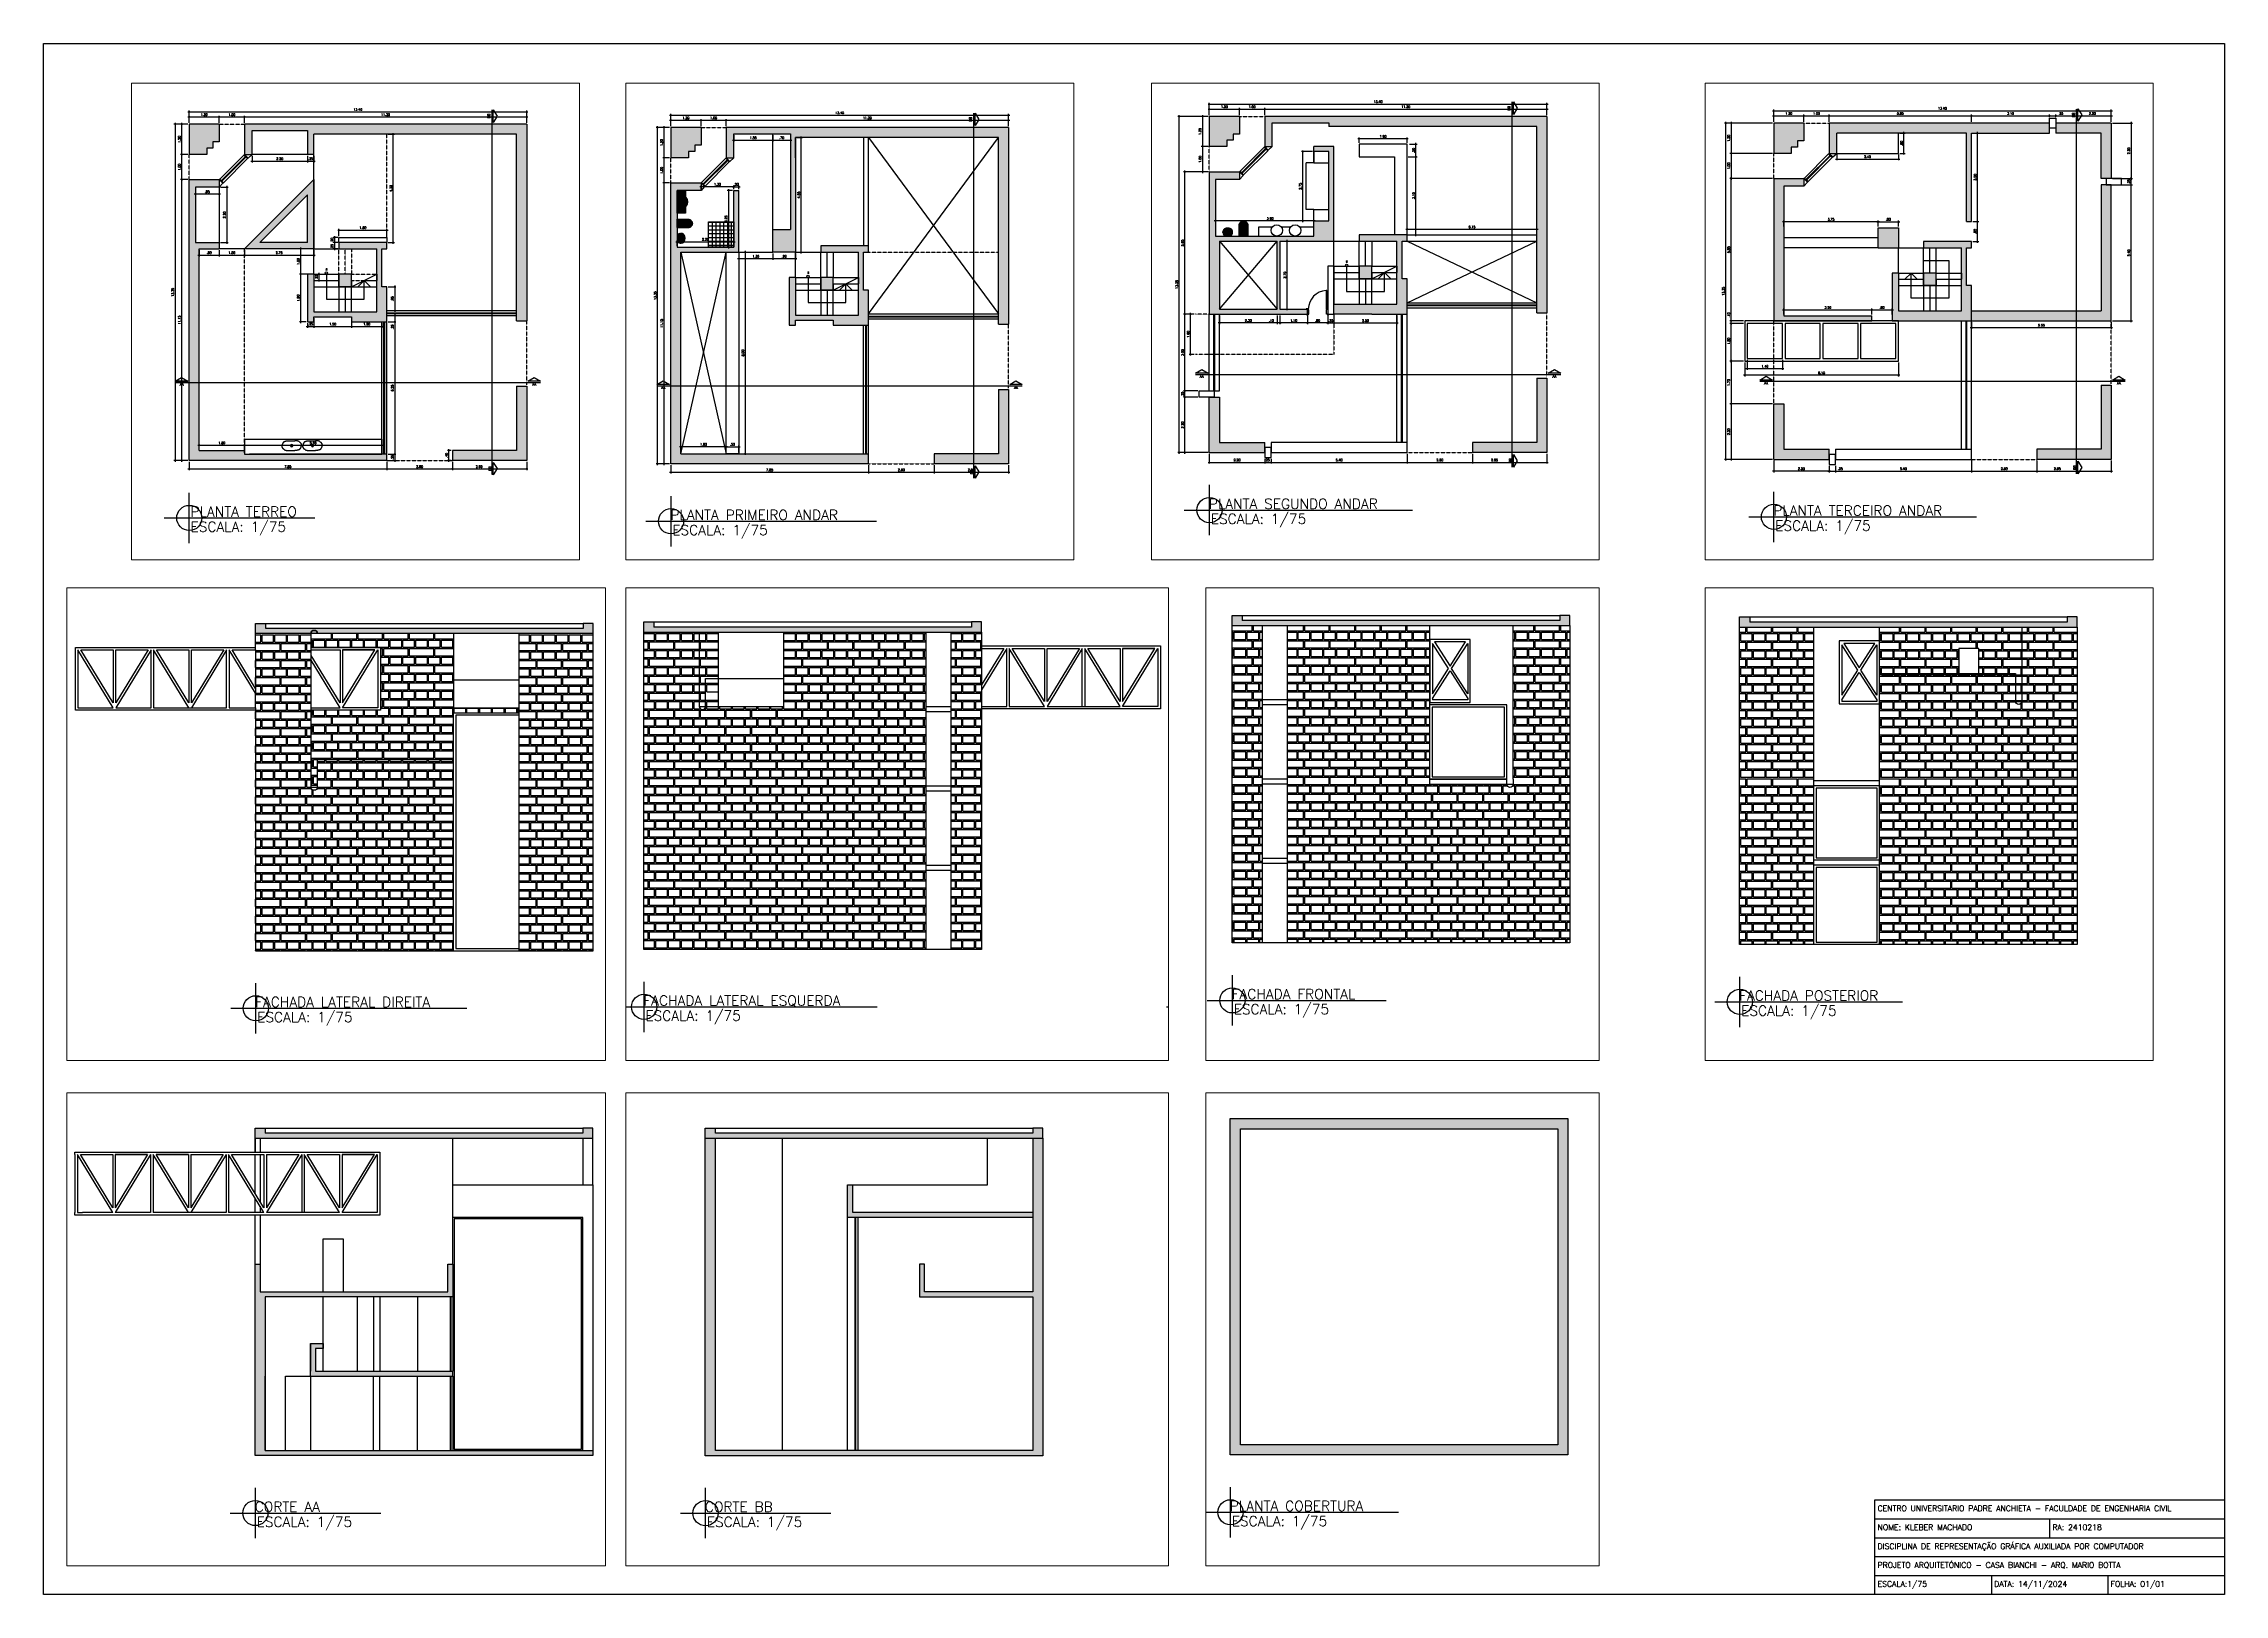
# Paper-space layout 'Layout1' of a CAD drawing. Header units: millimetres. Extents: x 0 to 1154, y 0 to 821.
# The model-space entities are those that its viewports show. They can reach past a viewport. Long polylines and large blocks are cut down to what shows.
import ezdxf
from ezdxf.lldxf.tags import DXFTag

# ---------------------------------------------------------------- set-up
doc = ezdxf.new("R2010")
doc.units = ezdxf.units.MM
doc.header["$PDMODE"] = 34
doc.linetypes.add('DASHED', pattern=[15, 12, -3])
doc.linetypes.add('DASHED2', pattern=[9.525, 6.35, -3.175])
doc.layers.add('AI-Hatch equip san', color=255, linetype='Continuous', lineweight=0)
doc.layers.add('Arq-Caixilho', color=1, linetype='Continuous', lineweight=13)
for name, color, linetype in [('ALVENARIA', 4, 'Continuous'), ('CAIXILHOS', 1, 'Continuous'), ('CORTE', 4, 'Continuous'), ('COTAS', 7, 'Continuous'), ('ESCADA', 1, 'Continuous'), ('FL MARGEM', 7, 'Continuous'), ('HACHURA', 253, 'Continuous'), ('MOBILIARIOS', 8, 'Continuous'), ('PROJEÇÃO', 8, 'DASHED2'), ('SIMBOLOS', 7, 'Continuous'), ('TEXTOS', 2, 'Continuous')]:
    doc.layers.add(name, color=color, linetype=linetype)
doc.layers.add('VIEWPORT', color=253, linetype='DASHED2', plot=False)
doc.styles.add('1.50', font='simplex.shx', dxfattribs={"height": 0.06})
doc.styles.get("Standard").update_dxf_attribs({"font": 'simplex.shx'})
tags = doc.linetypes.add('New Line1', pattern=[18.5, 12, -3, 0.5, -3]).pattern_tags.tags
tags[10:11] = [DXFTag(74, 4), DXFTag(75, 0), DXFTag(340, '0'), DXFTag(46, 1.0), DXFTag(50, 0.0), DXFTag(44, 0.0), DXFTag(45, 0.0)]
tags[8:9] = [DXFTag(74, 4), DXFTag(75, 0), DXFTag(340, '0'), DXFTag(46, 1.0), DXFTag(50, 0.0), DXFTag(44, 0.0), DXFTag(45, 0.0)]
tags[6:7] = [DXFTag(74, 4), DXFTag(75, 0), DXFTag(340, '0'), DXFTag(46, 1.0), DXFTag(50, 0.0), DXFTag(44, 0.0), DXFTag(45, 0.0)]
tags[4:5] = [DXFTag(74, 4), DXFTag(75, 0), DXFTag(340, '0'), DXFTag(46, 1.0), DXFTag(50, 0.0), DXFTag(44, 0.0), DXFTag(45, 0.0)]
tags = doc.linetypes.add('New Line2', pattern=[18.5, 12, -3, 0.5, -3]).pattern_tags.tags
tags[10:11] = [DXFTag(74, 4), DXFTag(75, 0), DXFTag(340, '0'), DXFTag(46, 1.0), DXFTag(50, 0.0), DXFTag(44, 0.0), DXFTag(45, 0.0)]
tags[8:9] = [DXFTag(74, 4), DXFTag(75, 0), DXFTag(340, '0'), DXFTag(46, 1.0), DXFTag(50, 0.0), DXFTag(44, 0.0), DXFTag(45, 0.0)]
tags[6:7] = [DXFTag(74, 4), DXFTag(75, 0), DXFTag(340, '0'), DXFTag(46, 1.0), DXFTag(50, 0.0), DXFTag(44, 0.0), DXFTag(45, 0.0)]
tags[4:5] = [DXFTag(74, 4), DXFTag(75, 0), DXFTag(340, '0'), DXFTag(46, 1.0), DXFTag(50, 0.0), DXFTag(44, 0.0), DXFTag(45, 0.0)]
tags = doc.linetypes.add('New Line3', pattern=[18.5, 12, -3, 0.5, -3]).pattern_tags.tags
tags[10:11] = [DXFTag(74, 4), DXFTag(75, 0), DXFTag(340, '0'), DXFTag(46, 1.0), DXFTag(50, 0.0), DXFTag(44, 0.0), DXFTag(45, 0.0)]
tags[8:9] = [DXFTag(74, 4), DXFTag(75, 0), DXFTag(340, '0'), DXFTag(46, 1.0), DXFTag(50, 0.0), DXFTag(44, 0.0), DXFTag(45, 0.0)]
tags[6:7] = [DXFTag(74, 4), DXFTag(75, 0), DXFTag(340, '0'), DXFTag(46, 1.0), DXFTag(50, 0.0), DXFTag(44, 0.0), DXFTag(45, 0.0)]
tags[4:5] = [DXFTag(74, 4), DXFTag(75, 0), DXFTag(340, '0'), DXFTag(46, 1.0), DXFTag(50, 0.0), DXFTag(44, 0.0), DXFTag(45, 0.0)]
doc.dimstyles.new('1.50', dxfattribs={"dimscale": 0.5, "dimtxt": 0.18, "dimasz": 0.1, "dimexe": 0.1, "dimexo": 0.1, "dimgap": 0.1, "dimtad": 1, "dimzin": 4, "dimdsep": 46, "dimtxsty": 'Standard', "dimblk": 'OBLIQUE', "dimcen": 0.1, "dimdle": 0.1, "dimclrd": 1, "dimclre": 1, "dimclrt": 256, "dimadec": 0, "dimazin": 0, "dimtfac": 1, "dimtmove": 0, "dimatfit": 3, "dimldrblk": 'ORIGIN2', "dimfxl": 1, "dimtolj": 1, "dimarcsym": 1})
pattern_1 = [(0, (998.7221, 1059.01585), (0, 0.67742), [0.968375, -0.047625]), (0, (998.7221, 1059.3016), (0, 0.67742), [0.968375, -0.047625]), (0, (998.9761, 1059.35455), (0, 0.67742), [0.460375, -0.047625]), (0, (998.9761, 1059.6403), (0, 0.67742), [0.460375, -0.047625]), (90, (998.7221, 1059.0158), (-1.016, 6e-17), [0.28575, -0.39167]), (90, (998.6745, 1059.0158), (-1.016, 6e-17), [0.28575, -0.39167]), (90, (998.9761, 1059.35455), (-0.508, 3e-17), [0.28575, -0.39167]), (90, (998.92846, 1059.35455), (-0.508, 3e-17), [0.28575, -0.39167])]

# ---------------------------------------------------------------- blocks, each defined once
blk = doc.blocks.new('_Oblique')
at = {"color": 0, "linetype": 'ByBlock', "lineweight": -2}
blk.add_line((-0.5, -0.5), (0.5, 0.5), dxfattribs=at)
blk = doc.blocks.new('*D12')
at = {"layer": 'COTAS', "color": 1, "lineweight": -2, "ltscale": 0.05, "transparency": 16777216}
for p, q in [((1016.575, 1079.089), (1030.075, 1079.089)), ((1016.625, 1078.65), (1016.625, 1079.139)), ((1030.025, 1078.65), (1030.025, 1079.139))]:
    blk.add_line(p, q, dxfattribs=at)
at = {"layer": 'Defpoints', "color": 0, "ltscale": 0.05, "transparency": 16777216}
for p in [(1016.625, 1078.6), (1030.025, 1079.089), (1030.025, 1078.6)]:
    blk.add_point(p, dxfattribs=at)
at = {"layer": 'COTAS', "color": 1, "lineweight": -2, "ltscale": 0.05, "transparency": 16777216, "xscale": 0.05, "yscale": 0.05, "zscale": 0.05, "rotation": 180}
blk.add_blockref('_Oblique', (1016.625, 1079.089), dxfattribs=at)
at = {"layer": 'COTAS', "color": 1, "lineweight": -2, "ltscale": 0.05, "transparency": 16777216, "xscale": 0.05, "yscale": 0.05, "zscale": 0.05}
blk.add_blockref('_Oblique', (1030.025, 1079.089), dxfattribs=at)
at = {"layer": 'COTAS', "ltscale": 0.05, "transparency": 16777216, "insert": (1023.325, 1079.184), "char_height": 0.09, "attachment_point": 5}
blk.add_mtext('\\A1;13.40', dxfattribs=at)
blk = doc.blocks.new('_Origin2')
at = {"color": 0, "linetype": 'ByBlock', "lineweight": -2}
blk.add_line((-0.5, 0), (-1, 0), dxfattribs=at)
for radius in [0.5, 0.25]:
    blk.add_circle((0, 0), radius, dxfattribs=at)
blk = doc.blocks.new('*D13')
at = {"layer": 'COTAS', "color": 1, "lineweight": -2, "ltscale": 0.05, "transparency": 16777216}
for p, q in [((1016.575, 1078.6), (1016.051, 1078.6)), ((1016.101, 1065.2), (1016.101, 1078.65)), ((1016.575, 1065.25), (1016.051, 1065.25))]:
    blk.add_line(p, q, dxfattribs=at)
at = {"layer": 'Defpoints', "color": 0, "ltscale": 0.05, "transparency": 16777216}
for p in [(1016.101, 1078.6), (1016.625, 1078.6), (1016.625, 1065.25)]:
    blk.add_point(p, dxfattribs=at)
at = {"layer": 'COTAS', "color": 1, "lineweight": -2, "ltscale": 0.05, "transparency": 16777216, "xscale": 0.05, "yscale": 0.05, "zscale": 0.05}
for p, rotation in [((1016.101, 1078.6), 90), ((1016.101, 1065.25), 270)]:
    blk.add_blockref('_Oblique', p, dxfattribs=dict(at, rotation=rotation))
at = {"layer": 'COTAS', "ltscale": 0.05, "transparency": 16777216, "insert": (1016.006, 1071.925), "char_height": 0.09, "attachment_point": 5, "rotation": 90}
blk.add_mtext('\\A1;13.35', dxfattribs=at)
blk = doc.blocks.new('*D14')
at = {"layer": 'COTAS', "color": 1, "lineweight": -2, "ltscale": 0.05, "transparency": 16777216}
for p, q in [((1016.575, 1078.888), (1017.875, 1078.888)), ((1016.625, 1078.65), (1016.625, 1078.938)), ((1017.825, 1078.65), (1017.825, 1078.938))]:
    blk.add_line(p, q, dxfattribs=at)
at = {"layer": 'Defpoints', "color": 0, "ltscale": 0.05, "transparency": 16777216}
for p in [(1016.625, 1078.6), (1017.825, 1078.888), (1017.825, 1078.6)]:
    blk.add_point(p, dxfattribs=at)
at = {"layer": 'COTAS', "color": 1, "lineweight": -2, "ltscale": 0.05, "transparency": 16777216, "xscale": 0.05, "yscale": 0.05, "zscale": 0.05, "rotation": 180}
blk.add_blockref('_Oblique', (1016.625, 1078.888), dxfattribs=at)
at = {"layer": 'COTAS', "color": 1, "lineweight": -2, "ltscale": 0.05, "transparency": 16777216, "xscale": 0.05, "yscale": 0.05, "zscale": 0.05}
blk.add_blockref('_Oblique', (1017.825, 1078.888), dxfattribs=at)
at = {"layer": 'COTAS', "ltscale": 0.05, "transparency": 16777216, "insert": (1017.225, 1078.983), "char_height": 0.09, "attachment_point": 5}
blk.add_mtext('\\A1;1.20', dxfattribs=at)
blk = doc.blocks.new('*D15')
at = {"layer": 'COTAS', "color": 1, "lineweight": -2, "ltscale": 0.05, "transparency": 16777216}
for p, q in [((1017.775, 1078.888), (1018.875, 1078.888)), ((1017.825, 1078.65), (1017.825, 1078.938)), ((1018.825, 1078.65), (1018.825, 1078.938))]:
    blk.add_line(p, q, dxfattribs=at)
at = {"layer": 'Defpoints', "color": 0, "ltscale": 0.05, "transparency": 16777216}
for p in [(1017.825, 1078.6), (1018.825, 1078.888), (1018.825, 1078.6)]:
    blk.add_point(p, dxfattribs=at)
at = {"layer": 'COTAS', "color": 1, "lineweight": -2, "ltscale": 0.05, "transparency": 16777216, "xscale": 0.05, "yscale": 0.05, "zscale": 0.05, "rotation": 180}
blk.add_blockref('_Oblique', (1017.825, 1078.888), dxfattribs=at)
at = {"layer": 'COTAS', "color": 1, "lineweight": -2, "ltscale": 0.05, "transparency": 16777216, "xscale": 0.05, "yscale": 0.05, "zscale": 0.05}
blk.add_blockref('_Oblique', (1018.825, 1078.888), dxfattribs=at)
at = {"layer": 'COTAS', "ltscale": 0.05, "transparency": 16777216, "insert": (1018.325, 1078.983), "char_height": 0.09, "attachment_point": 5}
blk.add_mtext('\\A1;1.00', dxfattribs=at)
blk = doc.blocks.new('*D16')
at = {"layer": 'COTAS', "color": 1, "lineweight": -2, "ltscale": 0.05, "transparency": 16777216}
for p, q in [((1018.775, 1078.888), (1030.075, 1078.888)), ((1018.825, 1078.65), (1018.825, 1078.938)), ((1030.025, 1078.65), (1030.025, 1078.938))]:
    blk.add_line(p, q, dxfattribs=at)
at = {"layer": 'Defpoints', "color": 0, "ltscale": 0.05, "transparency": 16777216}
for p in [(1018.825, 1078.6), (1030.025, 1078.888), (1030.025, 1078.6)]:
    blk.add_point(p, dxfattribs=at)
at = {"layer": 'COTAS', "color": 1, "lineweight": -2, "ltscale": 0.05, "transparency": 16777216, "xscale": 0.05, "yscale": 0.05, "zscale": 0.05, "rotation": 180}
blk.add_blockref('_Oblique', (1018.825, 1078.888), dxfattribs=at)
at = {"layer": 'COTAS', "color": 1, "lineweight": -2, "ltscale": 0.05, "transparency": 16777216, "xscale": 0.05, "yscale": 0.05, "zscale": 0.05}
blk.add_blockref('_Oblique', (1030.025, 1078.888), dxfattribs=at)
at = {"layer": 'COTAS', "ltscale": 0.05, "transparency": 16777216, "insert": (1024.425, 1078.983), "char_height": 0.09, "attachment_point": 5}
blk.add_mtext('\\A1;11.20', dxfattribs=at)
blk = doc.blocks.new('*D17')
at = {"layer": 'COTAS', "color": 1, "lineweight": -2, "ltscale": 0.05, "transparency": 16777216}
for p, q in [((1016.575, 1078.6), (1016.305, 1078.6)), ((1016.355, 1078.65), (1016.355, 1077.35)), ((1016.575, 1077.4), (1016.305, 1077.4))]:
    blk.add_line(p, q, dxfattribs=at)
at = {"layer": 'Defpoints', "color": 0, "ltscale": 0.05, "transparency": 16777216}
for p in [(1016.625, 1078.6), (1016.355, 1077.4), (1016.625, 1077.4)]:
    blk.add_point(p, dxfattribs=at)
at = {"layer": 'COTAS', "color": 1, "lineweight": -2, "ltscale": 0.05, "transparency": 16777216, "xscale": 0.05, "yscale": 0.05, "zscale": 0.05}
for p, rotation in [((1016.355, 1078.6), 90), ((1016.355, 1077.4), 270)]:
    blk.add_blockref('_Oblique', p, dxfattribs=dict(at, rotation=rotation))
at = {"layer": 'COTAS', "ltscale": 0.05, "transparency": 16777216, "insert": (1016.26, 1078), "char_height": 0.09, "attachment_point": 5, "rotation": 90}
blk.add_mtext('\\A1;1.20', dxfattribs=at)
blk = doc.blocks.new('*D18')
at = {"layer": 'COTAS', "color": 1, "lineweight": -2, "ltscale": 0.05, "transparency": 16777216}
for p, q in [((1016.575, 1077.4), (1016.305, 1077.4)), ((1016.355, 1077.45), (1016.355, 1076.35)), ((1016.575, 1076.4), (1016.305, 1076.4))]:
    blk.add_line(p, q, dxfattribs=at)
at = {"layer": 'Defpoints', "color": 0, "ltscale": 0.05, "transparency": 16777216}
for p in [(1016.625, 1077.4), (1016.355, 1076.4), (1016.625, 1076.4)]:
    blk.add_point(p, dxfattribs=at)
at = {"layer": 'COTAS', "color": 1, "lineweight": -2, "ltscale": 0.05, "transparency": 16777216, "xscale": 0.05, "yscale": 0.05, "zscale": 0.05}
for p, rotation in [((1016.355, 1077.4), 90), ((1016.355, 1076.4), 270)]:
    blk.add_blockref('_Oblique', p, dxfattribs=dict(at, rotation=rotation))
at = {"layer": 'COTAS', "ltscale": 0.05, "transparency": 16777216, "insert": (1016.26, 1076.9), "char_height": 0.09, "attachment_point": 5, "rotation": 90}
blk.add_mtext('\\A1;1.00', dxfattribs=at)
blk = doc.blocks.new('*D19')
at = {"layer": 'COTAS', "color": 1, "lineweight": -2, "ltscale": 0.05, "transparency": 16777216}
for p, q in [((1016.575, 1076.4), (1016.305, 1076.4)), ((1016.355, 1076.45), (1016.355, 1065.2)), ((1016.575, 1065.25), (1016.305, 1065.25))]:
    blk.add_line(p, q, dxfattribs=at)
at = {"layer": 'Defpoints', "color": 0, "ltscale": 0.05, "transparency": 16777216}
for p in [(1016.625, 1076.4), (1016.355, 1065.25), (1016.625, 1065.25)]:
    blk.add_point(p, dxfattribs=at)
at = {"layer": 'COTAS', "color": 1, "lineweight": -2, "ltscale": 0.05, "transparency": 16777216, "xscale": 0.05, "yscale": 0.05, "zscale": 0.05}
for p, rotation in [((1016.355, 1076.4), 90), ((1016.355, 1065.25), 270)]:
    blk.add_blockref('_Oblique', p, dxfattribs=dict(at, rotation=rotation))
at = {"layer": 'COTAS', "ltscale": 0.05, "transparency": 16777216, "insert": (1016.26, 1070.825), "char_height": 0.09, "attachment_point": 5, "rotation": 90}
blk.add_mtext('\\A1;11.15', dxfattribs=at)
blk = doc.blocks.new('*D20')
at = {"layer": 'COTAS', "color": 1, "lineweight": -2, "ltscale": 0.05, "transparency": 16777216}
for p, q in [((1016.575, 1064.913), (1024.525, 1064.913)), ((1016.625, 1065.2), (1016.625, 1064.863)), ((1024.475, 1065.2), (1024.475, 1064.863))]:
    blk.add_line(p, q, dxfattribs=at)
at = {"layer": 'Defpoints', "color": 0, "ltscale": 0.05, "transparency": 16777216}
for p in [(1016.625, 1065.25), (1024.475, 1065.25), (1024.475, 1064.913)]:
    blk.add_point(p, dxfattribs=at)
at = {"layer": 'COTAS', "color": 1, "lineweight": -2, "ltscale": 0.05, "transparency": 16777216, "xscale": 0.05, "yscale": 0.05, "zscale": 0.05, "rotation": 180}
blk.add_blockref('_Oblique', (1016.625, 1064.913), dxfattribs=at)
at = {"layer": 'COTAS', "color": 1, "lineweight": -2, "ltscale": 0.05, "transparency": 16777216, "xscale": 0.05, "yscale": 0.05, "zscale": 0.05}
blk.add_blockref('_Oblique', (1024.475, 1064.913), dxfattribs=at)
at = {"layer": 'COTAS', "ltscale": 0.05, "transparency": 16777216, "insert": (1020.55, 1065.008), "char_height": 0.09, "attachment_point": 5}
blk.add_mtext('\\A1;7.85', dxfattribs=at)
blk = doc.blocks.new('*D21')
at = {"layer": 'COTAS', "color": 1, "lineweight": -2, "ltscale": 0.05, "transparency": 16777216}
for p, q in [((1024.425, 1064.913), (1027.125, 1064.913)), ((1024.475, 1065.2), (1024.475, 1064.863)), ((1027.075, 1065.2), (1027.075, 1064.863))]:
    blk.add_line(p, q, dxfattribs=at)
at = {"layer": 'Defpoints', "color": 0, "ltscale": 0.05, "transparency": 16777216}
for p in [(1024.475, 1065.25), (1027.075, 1065.25), (1027.075, 1064.913)]:
    blk.add_point(p, dxfattribs=at)
at = {"layer": 'COTAS', "color": 1, "lineweight": -2, "ltscale": 0.05, "transparency": 16777216, "xscale": 0.05, "yscale": 0.05, "zscale": 0.05, "rotation": 180}
blk.add_blockref('_Oblique', (1024.475, 1064.913), dxfattribs=at)
at = {"layer": 'COTAS', "color": 1, "lineweight": -2, "ltscale": 0.05, "transparency": 16777216, "xscale": 0.05, "yscale": 0.05, "zscale": 0.05}
blk.add_blockref('_Oblique', (1027.075, 1064.913), dxfattribs=at)
at = {"layer": 'COTAS', "ltscale": 0.05, "transparency": 16777216, "insert": (1025.775, 1065.008), "char_height": 0.09, "attachment_point": 5}
blk.add_mtext('\\A1;2.60', dxfattribs=at)
blk = doc.blocks.new('*D22')
at = {"layer": 'COTAS', "color": 1, "lineweight": -2, "ltscale": 0.05, "transparency": 16777216}
for p, q in [((1027.025, 1064.913), (1030.075, 1064.913)), ((1027.075, 1065.2), (1027.075, 1064.863)), ((1030.025, 1065.2), (1030.025, 1064.863))]:
    blk.add_line(p, q, dxfattribs=at)
at = {"layer": 'Defpoints', "color": 0, "ltscale": 0.05, "transparency": 16777216}
for p in [(1027.075, 1065.25), (1030.025, 1065.25), (1030.025, 1064.913)]:
    blk.add_point(p, dxfattribs=at)
at = {"layer": 'COTAS', "color": 1, "lineweight": -2, "ltscale": 0.05, "transparency": 16777216, "xscale": 0.05, "yscale": 0.05, "zscale": 0.05, "rotation": 180}
blk.add_blockref('_Oblique', (1027.075, 1064.913), dxfattribs=at)
at = {"layer": 'COTAS', "color": 1, "lineweight": -2, "ltscale": 0.05, "transparency": 16777216, "xscale": 0.05, "yscale": 0.05, "zscale": 0.05}
blk.add_blockref('_Oblique', (1030.025, 1064.913), dxfattribs=at)
at = {"layer": 'COTAS', "ltscale": 0.05, "transparency": 16777216, "insert": (1028.55, 1065.008), "char_height": 0.09, "attachment_point": 5}
blk.add_mtext('\\A1;2.95', dxfattribs=at)
blk = doc.blocks.new('LAVATÓRIO MASTER COM PORTA TOALHA - LI 79C - DECA - PLANTA')
at = {"layer": 'AI-Hatch equip san'}
h = blk.add_hatch(color=256, dxfattribs=at)
edge = h.paths.add_edge_path()
edge.add_line((16.335, -12.356), (16.335, -12.686))
edge.add_line((16.335, -12.686), (16.091, -12.686))
edge.add_arc((16.091, -12.731), 0.045, 90, 134.79013)
edge.add_arc((15.885, -12.523), 0.248, 225.20987, 314.79013, ccw=False)
edge.add_arc((15.679, -12.731), 0.045, 45.20987, 90)
edge.add_line((15.679, -12.686), (15.435, -12.686))
edge.add_line((15.435, -12.686), (15.435, -12.356))
edge.add_line((15.435, -12.356), (16.335, -12.356))
blk.add_lwpolyline([(16.335, -12.356), (16.335, -12.686), (16.091, -12.686, 0.197961), (16.059, -12.699, -0.412069), (15.71, -12.699, 0.197961), (15.679, -12.686), (15.435, -12.686), (15.435, -12.356)], format="xyb", close=True)
at = {"lineweight": 9}
for points in [[(15.435, -12.356), (15.435, -12.356), (16.335, -12.356), (16.335, -12.356)], [(15.435, -12.686), (15.435, -12.686), (15.435, -12.356), (15.435, -12.356)], [(15.435, -12.366), (15.435, -12.366), (16.335, -12.366), (16.335, -12.366)], [(15.679, -12.686), (15.679, -12.686), (15.435, -12.686), (15.435, -12.686)], [(15.71, -12.699), (15.702, -12.69), (15.69, -12.686), (15.679, -12.686)], [(15.71, -12.699), (15.807, -12.795), (15.963, -12.795), (16.059, -12.699)], [(16.091, -12.686), (16.079, -12.686), (16.068, -12.69), (16.059, -12.699)], [(16.335, -12.686), (16.335, -12.686), (16.091, -12.686), (16.091, -12.686)], [(16.335, -12.356), (16.335, -12.356), (16.335, -12.356), (16.335, -12.356)], [(16.335, -12.356), (16.335, -12.356), (16.335, -12.356), (16.335, -12.356)], [(16.335, -12.356), (16.335, -12.356), (16.335, -12.686), (16.335, -12.686)], [(16.335, -12.366), (16.335, -12.366), (16.335, -12.366), (16.335, -12.366)]]:
    blk.add_open_spline(points, degree=3, dxfattribs=at)
for points, knots in [([(15.709, -12.54), (15.709, -12.54), (15.708, -12.542), (15.708, -12.542), (15.708, -12.542), (15.708, -12.542), (15.707, -12.544), (15.707, -12.544), (15.707, -12.544), (15.707, -12.544), (15.706, -12.546), (15.706, -12.546), (15.706, -12.546), (15.706, -12.546), (15.705, -12.548), (15.705, -12.548), (15.705, -12.548), (15.705, -12.548), (15.704, -12.55), (15.704, -12.55), (15.704, -12.55), (15.704, -12.55), (15.703, -12.552), (15.703, -12.552), (15.703, -12.552), (15.703, -12.552), (15.702, -12.554), (15.702, -12.554), (15.702, -12.554), (15.702, -12.554), (15.701, -12.556), (15.701, -12.556), (15.701, -12.556), (15.701, -12.556), (15.7, -12.557), (15.7, -12.557), (15.7, -12.557), (15.7, -12.557), (15.699, -12.559), (15.699, -12.559), (15.699, -12.559), (15.699, -12.559), (15.698, -12.562), (15.698, -12.562), (15.698, -12.562), (15.698, -12.562), (15.697, -12.564), (15.697, -12.564), (15.697, -12.564), (15.697, -12.564), (15.697, -12.566), (15.697, -12.566), (15.697, -12.566), (15.697, -12.566), (15.696, -12.568), (15.696, -12.568), (15.696, -12.568), (15.696, -12.568), (15.695, -12.57), (15.695, -12.57), (15.695, -12.57), (15.695, -12.57), (15.695, -12.572), (15.695, -12.572), (15.695, -12.572), (15.695, -12.572), (15.694, -12.574), (15.694, -12.574), (15.694, -12.574), (15.694, -12.574), (15.694, -12.576), (15.694, -12.576), (15.694, -12.576), (15.694, -12.576), (15.693, -12.578), (15.693, -12.578), (15.693, -12.578), (15.693, -12.578), (15.693, -12.58), (15.693, -12.58), (15.693, -12.58), (15.693, -12.58), (15.692, -12.582), (15.692, -12.582), (15.692, -12.582), (15.692, -12.582), (15.692, -12.585), (15.692, -12.585), (15.692, -12.585), (15.692, -12.585), (15.691, -12.587), (15.691, -12.587), (15.691, -12.587), (15.691, -12.587), (15.691, -12.588), (15.691, -12.588), (15.691, -12.588), (15.691, -12.588), (15.691, -12.589), (15.691, -12.589), (15.691, -12.589), (15.691, -12.589), (15.691, -12.59), (15.691, -12.59), (15.691, -12.59), (15.691, -12.59), (15.691, -12.591), (15.691, -12.591), (15.691, -12.591), (15.691, -12.591), (15.691, -12.592), (15.691, -12.592), (15.691, -12.592), (15.691, -12.592), (15.69, -12.593), (15.69, -12.593), (15.69, -12.593), (15.69, -12.593), (15.69, -12.594), (15.69, -12.594), (15.69, -12.594), (15.69, -12.594), (15.69, -12.595), (15.69, -12.595), (15.69, -12.595), (15.69, -12.595), (15.69, -12.596), (15.69, -12.596), (15.69, -12.596), (15.69, -12.596), (15.69, -12.598), (15.69, -12.598), (15.69, -12.598), (15.69, -12.598), (15.69, -12.599), (15.69, -12.599), (15.69, -12.599), (15.69, -12.599), (15.69, -12.6), (15.69, -12.6), (15.69, -12.6), (15.69, -12.6), (15.69, -12.601), (15.69, -12.601), (15.69, -12.601), (15.69, -12.601), (15.69, -12.602), (15.69, -12.602), (15.69, -12.602), (15.69, -12.602), (15.69, -12.603), (15.69, -12.603), (15.69, -12.603), (15.69, -12.603), (15.69, -12.604), (15.69, -12.604), (15.69, -12.604), (15.69, -12.604), (15.69, -12.606), (15.69, -12.606)], [0, 0, 0, 0, 0.025, 0.025, 0.025, 0.025, 0.05, 0.05, 0.05, 0.05, 0.075, 0.075, 0.075, 0.075, 0.1, 0.1, 0.1, 0.1, 0.125, 0.125, 0.125, 0.125, 0.15, 0.15, 0.15, 0.15, 0.175, 0.175, 0.175, 0.175, 0.2, 0.2, 0.2, 0.2, 0.225, 0.225, 0.225, 0.225, 0.25, 0.25, 0.25, 0.25, 0.275, 0.275, 0.275, 0.275, 0.3, 0.3, 0.3, 0.3, 0.325, 0.325, 0.325, 0.325, 0.35, 0.35, 0.35, 0.35, 0.375, 0.375, 0.375, 0.375, 0.4, 0.4, 0.4, 0.4, 0.425, 0.425, 0.425, 0.425, 0.45, 0.45, 0.45, 0.45, 0.475, 0.475, 0.475, 0.475, 0.5, 0.5, 0.5, 0.5, 0.525, 0.525, 0.525, 0.525, 0.55, 0.55, 0.55, 0.55, 0.575, 0.575, 0.575, 0.575, 0.6, 0.6, 0.6, 0.6, 0.625, 0.625, 0.625, 0.625, 0.65, 0.65, 0.65, 0.65, 0.675, 0.675, 0.675, 0.675, 0.7, 0.7, 0.7, 0.7, 0.725, 0.725, 0.725, 0.725, 0.75, 0.75, 0.75, 0.75, 0.775, 0.775, 0.775, 0.775, 0.8, 0.8, 0.8, 0.8, 0.825, 0.825, 0.825, 0.825, 0.85, 0.85, 0.85, 0.85, 0.875, 0.875, 0.875, 0.875, 0.9, 0.9, 0.9, 0.9, 0.925, 0.925, 0.925, 0.925, 0.95, 0.95, 0.95, 0.95, 0.975, 0.975, 0.975, 0.975, 1, 1, 1, 1]), ([(15.69, -12.606), (15.69, -12.606), (15.69, -12.608), (15.69, -12.608), (15.69, -12.608), (15.69, -12.608), (15.69, -12.61), (15.69, -12.61), (15.69, -12.61), (15.69, -12.61), (15.69, -12.612), (15.69, -12.612), (15.69, -12.612), (15.69, -12.612), (15.69, -12.614), (15.69, -12.614), (15.69, -12.614), (15.69, -12.614), (15.69, -12.617), (15.69, -12.617), (15.69, -12.617), (15.69, -12.617), (15.691, -12.619), (15.691, -12.619), (15.691, -12.619), (15.691, -12.619), (15.691, -12.621), (15.691, -12.621), (15.691, -12.621), (15.691, -12.621), (15.691, -12.623), (15.691, -12.623), (15.691, -12.623), (15.691, -12.623), (15.691, -12.625), (15.691, -12.625), (15.691, -12.625), (15.691, -12.625), (15.692, -12.627), (15.692, -12.627), (15.692, -12.627), (15.692, -12.627), (15.692, -12.63), (15.692, -12.63), (15.692, -12.63), (15.692, -12.63), (15.693, -12.632), (15.693, -12.632), (15.693, -12.632), (15.693, -12.632), (15.693, -12.634), (15.693, -12.634), (15.693, -12.634), (15.693, -12.634), (15.694, -12.636), (15.694, -12.636), (15.694, -12.636), (15.694, -12.636), (15.694, -12.638), (15.694, -12.638), (15.694, -12.638), (15.694, -12.638), (15.695, -12.64), (15.695, -12.64), (15.695, -12.64), (15.695, -12.64), (15.696, -12.642), (15.696, -12.642), (15.696, -12.642), (15.696, -12.642), (15.696, -12.644), (15.696, -12.644), (15.696, -12.644), (15.696, -12.644), (15.697, -12.646), (15.697, -12.646), (15.697, -12.646), (15.697, -12.646), (15.698, -12.648), (15.698, -12.648), (15.698, -12.648), (15.698, -12.648), (15.698, -12.649), (15.698, -12.649), (15.698, -12.649), (15.698, -12.649), (15.698, -12.65), (15.698, -12.65), (15.698, -12.65), (15.698, -12.65), (15.699, -12.651), (15.699, -12.651), (15.699, -12.651), (15.699, -12.651), (15.699, -12.652), (15.699, -12.652), (15.699, -12.652), (15.699, -12.652), (15.7, -12.653), (15.7, -12.653), (15.7, -12.653), (15.7, -12.653), (15.7, -12.654), (15.7, -12.654), (15.7, -12.654), (15.7, -12.654), (15.701, -12.655), (15.701, -12.655), (15.701, -12.655), (15.701, -12.655), (15.701, -12.656), (15.701, -12.656), (15.701, -12.656), (15.701, -12.656), (15.702, -12.657), (15.702, -12.657), (15.702, -12.657), (15.702, -12.657), (15.702, -12.658), (15.702, -12.658), (15.702, -12.658), (15.702, -12.658), (15.703, -12.659), (15.703, -12.659), (15.703, -12.659), (15.703, -12.659), (15.703, -12.66), (15.703, -12.66), (15.703, -12.66), (15.703, -12.66), (15.704, -12.661), (15.704, -12.661), (15.704, -12.661), (15.704, -12.661), (15.704, -12.662), (15.704, -12.662), (15.704, -12.662), (15.704, -12.662), (15.705, -12.663), (15.705, -12.663), (15.705, -12.663), (15.705, -12.663), (15.705, -12.664), (15.705, -12.664), (15.705, -12.664), (15.705, -12.664), (15.706, -12.665), (15.706, -12.665), (15.706, -12.665), (15.706, -12.665), (15.706, -12.666), (15.706, -12.666), (15.706, -12.666), (15.706, -12.666), (15.707, -12.667), (15.707, -12.667), (15.707, -12.667), (15.707, -12.667), (15.707, -12.668), (15.707, -12.668), (15.707, -12.668), (15.707, -12.668), (15.708, -12.669), (15.708, -12.669), (15.708, -12.669), (15.708, -12.669), (15.708, -12.67), (15.708, -12.67), (15.708, -12.67), (15.708, -12.67), (15.709, -12.671), (15.709, -12.671)], [0, 0, 0, 0, 0.023256, 0.023256, 0.023256, 0.023256, 0.046512, 0.046512, 0.046512, 0.046512, 0.069767, 0.069767, 0.069767, 0.069767, 0.093023, 0.093023, 0.093023, 0.093023, 0.116279, 0.116279, 0.116279, 0.116279, 0.139535, 0.139535, 0.139535, 0.139535, 0.162791, 0.162791, 0.162791, 0.162791, 0.186047, 0.186047, 0.186047, 0.186047, 0.209302, 0.209302, 0.209302, 0.209302, 0.232558, 0.232558, 0.232558, 0.232558, 0.255814, 0.255814, 0.255814, 0.255814, 0.27907, 0.27907, 0.27907, 0.27907, 0.302326, 0.302326, 0.302326, 0.302326, 0.325581, 0.325581, 0.325581, 0.325581, 0.348837, 0.348837, 0.348837, 0.348837, 0.372093, 0.372093, 0.372093, 0.372093, 0.395349, 0.395349, 0.395349, 0.395349, 0.418605, 0.418605, 0.418605, 0.418605, 0.44186, 0.44186, 0.44186, 0.44186, 0.465116, 0.465116, 0.465116, 0.465116, 0.488372, 0.488372, 0.488372, 0.488372, 0.511628, 0.511628, 0.511628, 0.511628, 0.534884, 0.534884, 0.534884, 0.534884, 0.55814, 0.55814, 0.55814, 0.55814, 0.581395, 0.581395, 0.581395, 0.581395, 0.604651, 0.604651, 0.604651, 0.604651, 0.627907, 0.627907, 0.627907, 0.627907, 0.651163, 0.651163, 0.651163, 0.651163, 0.674419, 0.674419, 0.674419, 0.674419, 0.697674, 0.697674, 0.697674, 0.697674, 0.72093, 0.72093, 0.72093, 0.72093, 0.744186, 0.744186, 0.744186, 0.744186, 0.767442, 0.767442, 0.767442, 0.767442, 0.790698, 0.790698, 0.790698, 0.790698, 0.813953, 0.813953, 0.813953, 0.813953, 0.837209, 0.837209, 0.837209, 0.837209, 0.860465, 0.860465, 0.860465, 0.860465, 0.883721, 0.883721, 0.883721, 0.883721, 0.906977, 0.906977, 0.906977, 0.906977, 0.930233, 0.930233, 0.930233, 0.930233, 0.953488, 0.953488, 0.953488, 0.953488, 0.976744, 0.976744, 0.976744, 0.976744, 1, 1, 1, 1]), ([(15.729, -12.516), (15.729, -12.516), (15.727, -12.517), (15.727, -12.517), (15.727, -12.517), (15.727, -12.517), (15.726, -12.518), (15.726, -12.518), (15.726, -12.518), (15.726, -12.518), (15.725, -12.52), (15.725, -12.52), (15.725, -12.52), (15.725, -12.52), (15.723, -12.521), (15.723, -12.521), (15.723, -12.521), (15.723, -12.521), (15.722, -12.523), (15.722, -12.523), (15.722, -12.523), (15.722, -12.523), (15.721, -12.525), (15.721, -12.525), (15.721, -12.525), (15.721, -12.525), (15.719, -12.526), (15.719, -12.526), (15.719, -12.526), (15.719, -12.526), (15.718, -12.528), (15.718, -12.528), (15.718, -12.528), (15.718, -12.528), (15.716, -12.53), (15.716, -12.53), (15.716, -12.53), (15.716, -12.53), (15.715, -12.532), (15.715, -12.532), (15.715, -12.532), (15.715, -12.532), (15.713, -12.534), (15.713, -12.534), (15.713, -12.534), (15.713, -12.534), (15.712, -12.537), (15.712, -12.537), (15.712, -12.537), (15.712, -12.537), (15.71, -12.539), (15.71, -12.539), (15.71, -12.539), (15.71, -12.539), (15.709, -12.54), (15.709, -12.54)], [0, 0, 0, 0, 0.071429, 0.071429, 0.071429, 0.071429, 0.142857, 0.142857, 0.142857, 0.142857, 0.214286, 0.214286, 0.214286, 0.214286, 0.285714, 0.285714, 0.285714, 0.285714, 0.357143, 0.357143, 0.357143, 0.357143, 0.428571, 0.428571, 0.428571, 0.428571, 0.5, 0.5, 0.5, 0.5, 0.571429, 0.571429, 0.571429, 0.571429, 0.642857, 0.642857, 0.642857, 0.642857, 0.714286, 0.714286, 0.714286, 0.714286, 0.785714, 0.785714, 0.785714, 0.785714, 0.857143, 0.857143, 0.857143, 0.857143, 0.928571, 0.928571, 0.928571, 0.928571, 1, 1, 1, 1]), ([(15.709, -12.671), (15.709, -12.671), (15.71, -12.673), (15.71, -12.673), (15.71, -12.673), (15.71, -12.673), (15.711, -12.674), (15.711, -12.674), (15.711, -12.674), (15.711, -12.674), (15.712, -12.675), (15.712, -12.675), (15.712, -12.675), (15.712, -12.675), (15.713, -12.677), (15.713, -12.677), (15.713, -12.677), (15.713, -12.677), (15.714, -12.678), (15.714, -12.678), (15.714, -12.678), (15.714, -12.678), (15.715, -12.679), (15.715, -12.679), (15.715, -12.679), (15.715, -12.679), (15.716, -12.68), (15.716, -12.68), (15.716, -12.68), (15.716, -12.68), (15.716, -12.681), (15.716, -12.681), (15.716, -12.681), (15.716, -12.681), (15.717, -12.682), (15.717, -12.682), (15.717, -12.682), (15.717, -12.682), (15.718, -12.683), (15.718, -12.683), (15.718, -12.683), (15.718, -12.683), (15.719, -12.684), (15.719, -12.684), (15.719, -12.684), (15.719, -12.684), (15.719, -12.685), (15.719, -12.685), (15.719, -12.685), (15.719, -12.685), (15.72, -12.686), (15.72, -12.686), (15.72, -12.686), (15.72, -12.686), (15.721, -12.687), (15.721, -12.687), (15.721, -12.687), (15.721, -12.687), (15.722, -12.688), (15.722, -12.688), (15.722, -12.688), (15.722, -12.688), (15.722, -12.689), (15.722, -12.689), (15.722, -12.689), (15.722, -12.689), (15.723, -12.69), (15.723, -12.69), (15.723, -12.69), (15.723, -12.69), (15.724, -12.69), (15.724, -12.69), (15.724, -12.69), (15.724, -12.69), (15.724, -12.691), (15.724, -12.691), (15.724, -12.691), (15.724, -12.691), (15.725, -12.692), (15.725, -12.692), (15.725, -12.692), (15.725, -12.692), (15.726, -12.693), (15.726, -12.693), (15.726, -12.693), (15.726, -12.693), (15.726, -12.693), (15.726, -12.693), (15.726, -12.693), (15.726, -12.693), (15.727, -12.694), (15.727, -12.694), (15.727, -12.694), (15.727, -12.694), (15.728, -12.695), (15.728, -12.695), (15.728, -12.695), (15.728, -12.695), (15.729, -12.696), (15.729, -12.696)], [0, 0, 0, 0, 0.04, 0.04, 0.04, 0.04, 0.08, 0.08, 0.08, 0.08, 0.12, 0.12, 0.12, 0.12, 0.16, 0.16, 0.16, 0.16, 0.2, 0.2, 0.2, 0.2, 0.24, 0.24, 0.24, 0.24, 0.28, 0.28, 0.28, 0.28, 0.32, 0.32, 0.32, 0.32, 0.36, 0.36, 0.36, 0.36, 0.4, 0.4, 0.4, 0.4, 0.44, 0.44, 0.44, 0.44, 0.48, 0.48, 0.48, 0.48, 0.52, 0.52, 0.52, 0.52, 0.56, 0.56, 0.56, 0.56, 0.6, 0.6, 0.6, 0.6, 0.64, 0.64, 0.64, 0.64, 0.68, 0.68, 0.68, 0.68, 0.72, 0.72, 0.72, 0.72, 0.76, 0.76, 0.76, 0.76, 0.8, 0.8, 0.8, 0.8, 0.84, 0.84, 0.84, 0.84, 0.88, 0.88, 0.88, 0.88, 0.92, 0.92, 0.92, 0.92, 0.96, 0.96, 0.96, 0.96, 1, 1, 1, 1]), ([(15.748, -12.499), (15.748, -12.499), (15.747, -12.5), (15.747, -12.5), (15.747, -12.5), (15.747, -12.5), (15.745, -12.501), (15.745, -12.501), (15.745, -12.501), (15.745, -12.501), (15.743, -12.503), (15.743, -12.503), (15.743, -12.503), (15.743, -12.503), (15.741, -12.504), (15.741, -12.504), (15.741, -12.504), (15.741, -12.504), (15.739, -12.506), (15.739, -12.506), (15.739, -12.506), (15.739, -12.506), (15.737, -12.507), (15.737, -12.507), (15.737, -12.507), (15.737, -12.507), (15.735, -12.509), (15.735, -12.509), (15.735, -12.509), (15.735, -12.509), (15.733, -12.512), (15.733, -12.512), (15.733, -12.512), (15.733, -12.512), (15.73, -12.514), (15.73, -12.514), (15.73, -12.514), (15.73, -12.514), (15.729, -12.516), (15.729, -12.516)], [0, 0, 0, 0, 0.1, 0.1, 0.1, 0.1, 0.2, 0.2, 0.2, 0.2, 0.3, 0.3, 0.3, 0.3, 0.4, 0.4, 0.4, 0.4, 0.5, 0.5, 0.5, 0.5, 0.6, 0.6, 0.6, 0.6, 0.7, 0.7, 0.7, 0.7, 0.8, 0.8, 0.8, 0.8, 0.9, 0.9, 0.9, 0.9, 1, 1, 1, 1]), ([(15.729, -12.696), (15.729, -12.696), (15.731, -12.698), (15.731, -12.698), (15.731, -12.698), (15.731, -12.698), (15.734, -12.7), (15.734, -12.7), (15.734, -12.7), (15.734, -12.7), (15.735, -12.702), (15.735, -12.702), (15.735, -12.702), (15.735, -12.702), (15.736, -12.703), (15.736, -12.703), (15.736, -12.703), (15.736, -12.703), (15.737, -12.704), (15.737, -12.704), (15.737, -12.704), (15.737, -12.704), (15.739, -12.705), (15.739, -12.705), (15.739, -12.705), (15.739, -12.705), (15.74, -12.706), (15.74, -12.706), (15.74, -12.706), (15.74, -12.706), (15.741, -12.707), (15.741, -12.707), (15.741, -12.707), (15.741, -12.707), (15.742, -12.707), (15.742, -12.707), (15.742, -12.707), (15.742, -12.707), (15.743, -12.708), (15.743, -12.708), (15.743, -12.708), (15.743, -12.708), (15.744, -12.709), (15.744, -12.709), (15.744, -12.709), (15.744, -12.709), (15.744, -12.71), (15.744, -12.71), (15.744, -12.71), (15.744, -12.71), (15.745, -12.711), (15.745, -12.711), (15.745, -12.711), (15.745, -12.711), (15.746, -12.711), (15.746, -12.711), (15.746, -12.711), (15.746, -12.711), (15.747, -12.712), (15.747, -12.712), (15.747, -12.712), (15.747, -12.712), (15.748, -12.713), (15.748, -12.713), (15.748, -12.713), (15.748, -12.713), (15.748, -12.713), (15.748, -12.713)], [0, 0, 0, 0, 0.058824, 0.058824, 0.058824, 0.058824, 0.117647, 0.117647, 0.117647, 0.117647, 0.176471, 0.176471, 0.176471, 0.176471, 0.235294, 0.235294, 0.235294, 0.235294, 0.294118, 0.294118, 0.294118, 0.294118, 0.352941, 0.352941, 0.352941, 0.352941, 0.411765, 0.411765, 0.411765, 0.411765, 0.470588, 0.470588, 0.470588, 0.470588, 0.529412, 0.529412, 0.529412, 0.529412, 0.588235, 0.588235, 0.588235, 0.588235, 0.647059, 0.647059, 0.647059, 0.647059, 0.705882, 0.705882, 0.705882, 0.705882, 0.764706, 0.764706, 0.764706, 0.764706, 0.823529, 0.823529, 0.823529, 0.823529, 0.882353, 0.882353, 0.882353, 0.882353, 0.941176, 0.941176, 0.941176, 0.941176, 1, 1, 1, 1]), ([(15.768, -12.486), (15.768, -12.486), (15.766, -12.487), (15.766, -12.487), (15.766, -12.487), (15.766, -12.487), (15.764, -12.488), (15.764, -12.488), (15.764, -12.488), (15.764, -12.488), (15.761, -12.49), (15.761, -12.49), (15.761, -12.49), (15.761, -12.49), (15.759, -12.491), (15.759, -12.491), (15.759, -12.491), (15.759, -12.491), (15.757, -12.492), (15.757, -12.492), (15.757, -12.492), (15.757, -12.492), (15.754, -12.494), (15.754, -12.494), (15.754, -12.494), (15.754, -12.494), (15.752, -12.496), (15.752, -12.496), (15.752, -12.496), (15.752, -12.496), (15.75, -12.498), (15.75, -12.498), (15.75, -12.498), (15.75, -12.498), (15.748, -12.499), (15.748, -12.499)], [0, 0, 0, 0, 0.111111, 0.111111, 0.111111, 0.111111, 0.222222, 0.222222, 0.222222, 0.222222, 0.333333, 0.333333, 0.333333, 0.333333, 0.444444, 0.444444, 0.444444, 0.444444, 0.555556, 0.555556, 0.555556, 0.555556, 0.666667, 0.666667, 0.666667, 0.666667, 0.777778, 0.777778, 0.777778, 0.777778, 0.888889, 0.888889, 0.888889, 0.888889, 1, 1, 1, 1]), ([(15.748, -12.713), (15.748, -12.713), (15.75, -12.714), (15.75, -12.714), (15.75, -12.714), (15.75, -12.714), (15.751, -12.715), (15.751, -12.715), (15.751, -12.715), (15.751, -12.715), (15.752, -12.716), (15.752, -12.716), (15.752, -12.716), (15.752, -12.716), (15.754, -12.717), (15.754, -12.717), (15.754, -12.717), (15.754, -12.717), (15.755, -12.718), (15.755, -12.718), (15.755, -12.718), (15.755, -12.718), (15.756, -12.718), (15.756, -12.718), (15.756, -12.718), (15.756, -12.718), (15.757, -12.719), (15.757, -12.719), (15.757, -12.719), (15.757, -12.719), (15.759, -12.72), (15.759, -12.72), (15.759, -12.72), (15.759, -12.72), (15.76, -12.721), (15.76, -12.721), (15.76, -12.721), (15.76, -12.721), (15.761, -12.721), (15.761, -12.721), (15.761, -12.721), (15.761, -12.721), (15.762, -12.722), (15.762, -12.722), (15.762, -12.722), (15.762, -12.722), (15.763, -12.723), (15.763, -12.723), (15.763, -12.723), (15.763, -12.723), (15.764, -12.724), (15.764, -12.724), (15.764, -12.724), (15.764, -12.724), (15.765, -12.724), (15.765, -12.724), (15.765, -12.724), (15.765, -12.724), (15.766, -12.725), (15.766, -12.725), (15.766, -12.725), (15.766, -12.725), (15.768, -12.726), (15.768, -12.726), (15.768, -12.726), (15.768, -12.726), (15.768, -12.726), (15.768, -12.726)], [0, 0, 0, 0, 0.058824, 0.058824, 0.058824, 0.058824, 0.117647, 0.117647, 0.117647, 0.117647, 0.176471, 0.176471, 0.176471, 0.176471, 0.235294, 0.235294, 0.235294, 0.235294, 0.294118, 0.294118, 0.294118, 0.294118, 0.352941, 0.352941, 0.352941, 0.352941, 0.411765, 0.411765, 0.411765, 0.411765, 0.470588, 0.470588, 0.470588, 0.470588, 0.529412, 0.529412, 0.529412, 0.529412, 0.588235, 0.588235, 0.588235, 0.588235, 0.647059, 0.647059, 0.647059, 0.647059, 0.705882, 0.705882, 0.705882, 0.705882, 0.764706, 0.764706, 0.764706, 0.764706, 0.823529, 0.823529, 0.823529, 0.823529, 0.882353, 0.882353, 0.882353, 0.882353, 0.941176, 0.941176, 0.941176, 0.941176, 1, 1, 1, 1]), ([(15.787, -12.476), (15.787, -12.476), (15.785, -12.477), (15.785, -12.477), (15.785, -12.477), (15.785, -12.477), (15.782, -12.478), (15.782, -12.478), (15.782, -12.478), (15.782, -12.478), (15.78, -12.479), (15.78, -12.479), (15.78, -12.479), (15.78, -12.479), (15.777, -12.48), (15.777, -12.48), (15.777, -12.48), (15.777, -12.48), (15.775, -12.482), (15.775, -12.482), (15.775, -12.482), (15.775, -12.482), (15.772, -12.483), (15.772, -12.483), (15.772, -12.483), (15.772, -12.483), (15.77, -12.485), (15.77, -12.485), (15.77, -12.485), (15.77, -12.485), (15.768, -12.486), (15.768, -12.486)], [0, 0, 0, 0, 0.125, 0.125, 0.125, 0.125, 0.25, 0.25, 0.25, 0.25, 0.375, 0.375, 0.375, 0.375, 0.5, 0.5, 0.5, 0.5, 0.625, 0.625, 0.625, 0.625, 0.75, 0.75, 0.75, 0.75, 0.875, 0.875, 0.875, 0.875, 1, 1, 1, 1]), ([(15.768, -12.726), (15.768, -12.726), (15.769, -12.726), (15.769, -12.726), (15.769, -12.726), (15.769, -12.726), (15.771, -12.727), (15.771, -12.727), (15.771, -12.727), (15.771, -12.727), (15.772, -12.728), (15.772, -12.728), (15.772, -12.728), (15.772, -12.728), (15.773, -12.729), (15.773, -12.729), (15.773, -12.729), (15.773, -12.729), (15.775, -12.73), (15.775, -12.73), (15.775, -12.73), (15.775, -12.73), (15.776, -12.73), (15.776, -12.73), (15.776, -12.73), (15.776, -12.73), (15.777, -12.731), (15.777, -12.731), (15.777, -12.731), (15.777, -12.731), (15.779, -12.732), (15.779, -12.732), (15.779, -12.732), (15.779, -12.732), (15.78, -12.732), (15.78, -12.732), (15.78, -12.732), (15.78, -12.732), (15.781, -12.733), (15.781, -12.733), (15.781, -12.733), (15.781, -12.733), (15.783, -12.733), (15.783, -12.733), (15.783, -12.733), (15.783, -12.733), (15.784, -12.734), (15.784, -12.734), (15.784, -12.734), (15.784, -12.734), (15.785, -12.735), (15.785, -12.735), (15.785, -12.735), (15.785, -12.735), (15.786, -12.735), (15.786, -12.735), (15.786, -12.735), (15.786, -12.735), (15.787, -12.736), (15.787, -12.736)], [0, 0, 0, 0, 0.066667, 0.066667, 0.066667, 0.066667, 0.133333, 0.133333, 0.133333, 0.133333, 0.2, 0.2, 0.2, 0.2, 0.266667, 0.266667, 0.266667, 0.266667, 0.333333, 0.333333, 0.333333, 0.333333, 0.4, 0.4, 0.4, 0.4, 0.466667, 0.466667, 0.466667, 0.466667, 0.533333, 0.533333, 0.533333, 0.533333, 0.6, 0.6, 0.6, 0.6, 0.666667, 0.666667, 0.666667, 0.666667, 0.733333, 0.733333, 0.733333, 0.733333, 0.8, 0.8, 0.8, 0.8, 0.866667, 0.866667, 0.866667, 0.866667, 0.933333, 0.933333, 0.933333, 0.933333, 1, 1, 1, 1]), ([(15.807, -12.468), (15.807, -12.468), (15.804, -12.469), (15.804, -12.469), (15.804, -12.469), (15.804, -12.469), (15.801, -12.47), (15.801, -12.47), (15.801, -12.47), (15.801, -12.47), (15.799, -12.471), (15.799, -12.471), (15.799, -12.471), (15.799, -12.471), (15.796, -12.472), (15.796, -12.472), (15.796, -12.472), (15.796, -12.472), (15.793, -12.473), (15.793, -12.473), (15.793, -12.473), (15.793, -12.473), (15.79, -12.474), (15.79, -12.474), (15.79, -12.474), (15.79, -12.474), (15.787, -12.476), (15.787, -12.476), (15.787, -12.476), (15.787, -12.476), (15.787, -12.476), (15.787, -12.476)], [0, 0, 0, 0, 0.125, 0.125, 0.125, 0.125, 0.25, 0.25, 0.25, 0.25, 0.375, 0.375, 0.375, 0.375, 0.5, 0.5, 0.5, 0.5, 0.625, 0.625, 0.625, 0.625, 0.75, 0.75, 0.75, 0.75, 0.875, 0.875, 0.875, 0.875, 1, 1, 1, 1]), ([(15.787, -12.736), (15.787, -12.736), (15.789, -12.736), (15.789, -12.736), (15.789, -12.736), (15.789, -12.736), (15.79, -12.737), (15.79, -12.737), (15.79, -12.737), (15.79, -12.737), (15.792, -12.737), (15.792, -12.737), (15.792, -12.737), (15.792, -12.737), (15.793, -12.738), (15.793, -12.738), (15.793, -12.738), (15.793, -12.738), (15.795, -12.739), (15.795, -12.739), (15.795, -12.739), (15.795, -12.739), (15.796, -12.739), (15.796, -12.739), (15.796, -12.739), (15.796, -12.739), (15.798, -12.74), (15.798, -12.74), (15.798, -12.74), (15.798, -12.74), (15.799, -12.74), (15.799, -12.74), (15.799, -12.74), (15.799, -12.74), (15.8, -12.741), (15.8, -12.741), (15.8, -12.741), (15.8, -12.741), (15.802, -12.741), (15.802, -12.741), (15.802, -12.741), (15.802, -12.741), (15.803, -12.742), (15.803, -12.742), (15.803, -12.742), (15.803, -12.742), (15.804, -12.742), (15.804, -12.742), (15.804, -12.742), (15.804, -12.742), (15.807, -12.743), (15.807, -12.743)], [0, 0, 0, 0, 0.076923, 0.076923, 0.076923, 0.076923, 0.153846, 0.153846, 0.153846, 0.153846, 0.230769, 0.230769, 0.230769, 0.230769, 0.307692, 0.307692, 0.307692, 0.307692, 0.384615, 0.384615, 0.384615, 0.384615, 0.461538, 0.461538, 0.461538, 0.461538, 0.538462, 0.538462, 0.538462, 0.538462, 0.615385, 0.615385, 0.615385, 0.615385, 0.692308, 0.692308, 0.692308, 0.692308, 0.769231, 0.769231, 0.769231, 0.769231, 0.846154, 0.846154, 0.846154, 0.846154, 0.923077, 0.923077, 0.923077, 0.923077, 1, 1, 1, 1]), ([(15.826, -12.463), (15.826, -12.463), (15.823, -12.463), (15.823, -12.463), (15.823, -12.463), (15.823, -12.463), (15.821, -12.464), (15.821, -12.464), (15.821, -12.464), (15.821, -12.464), (15.818, -12.465), (15.818, -12.465), (15.818, -12.465), (15.818, -12.465), (15.815, -12.466), (15.815, -12.466), (15.815, -12.466), (15.815, -12.466), (15.812, -12.467), (15.812, -12.467), (15.812, -12.467), (15.812, -12.467), (15.809, -12.468), (15.809, -12.468), (15.809, -12.468), (15.809, -12.468), (15.807, -12.468), (15.807, -12.468)], [0, 0, 0, 0, 0.142857, 0.142857, 0.142857, 0.142857, 0.285714, 0.285714, 0.285714, 0.285714, 0.428571, 0.428571, 0.428571, 0.428571, 0.571429, 0.571429, 0.571429, 0.571429, 0.714286, 0.714286, 0.714286, 0.714286, 0.857143, 0.857143, 0.857143, 0.857143, 1, 1, 1, 1]), ([(15.807, -12.743), (15.807, -12.743), (15.808, -12.744), (15.808, -12.744), (15.808, -12.744), (15.808, -12.744), (15.81, -12.744), (15.81, -12.744), (15.81, -12.744), (15.81, -12.744), (15.811, -12.745), (15.811, -12.745), (15.811, -12.745), (15.811, -12.745), (15.813, -12.745), (15.813, -12.745), (15.813, -12.745), (15.813, -12.745), (15.814, -12.746), (15.814, -12.746), (15.814, -12.746), (15.814, -12.746), (15.816, -12.746), (15.816, -12.746), (15.816, -12.746), (15.816, -12.746), (15.817, -12.746), (15.817, -12.746), (15.817, -12.746), (15.817, -12.746), (15.819, -12.747), (15.819, -12.747), (15.819, -12.747), (15.819, -12.747), (15.82, -12.747), (15.82, -12.747), (15.82, -12.747), (15.82, -12.747), (15.822, -12.748), (15.822, -12.748), (15.822, -12.748), (15.822, -12.748), (15.823, -12.748), (15.823, -12.748), (15.823, -12.748), (15.823, -12.748), (15.825, -12.748), (15.825, -12.748), (15.825, -12.748), (15.825, -12.748), (15.826, -12.749), (15.826, -12.749)], [0, 0, 0, 0, 0.076923, 0.076923, 0.076923, 0.076923, 0.153846, 0.153846, 0.153846, 0.153846, 0.230769, 0.230769, 0.230769, 0.230769, 0.307692, 0.307692, 0.307692, 0.307692, 0.384615, 0.384615, 0.384615, 0.384615, 0.461538, 0.461538, 0.461538, 0.461538, 0.538462, 0.538462, 0.538462, 0.538462, 0.615385, 0.615385, 0.615385, 0.615385, 0.692308, 0.692308, 0.692308, 0.692308, 0.769231, 0.769231, 0.769231, 0.769231, 0.846154, 0.846154, 0.846154, 0.846154, 0.923077, 0.923077, 0.923077, 0.923077, 1, 1, 1, 1]), ([(15.846, -12.459), (15.846, -12.459), (15.843, -12.459), (15.843, -12.459), (15.843, -12.459), (15.843, -12.459), (15.84, -12.46), (15.84, -12.46), (15.84, -12.46), (15.84, -12.46), (15.837, -12.46), (15.837, -12.46), (15.837, -12.46), (15.837, -12.46), (15.834, -12.461), (15.834, -12.461), (15.834, -12.461), (15.834, -12.461), (15.831, -12.462), (15.831, -12.462), (15.831, -12.462), (15.831, -12.462), (15.827, -12.462), (15.827, -12.462), (15.827, -12.462), (15.827, -12.462), (15.826, -12.463), (15.826, -12.463)], [0, 0, 0, 0, 0.142857, 0.142857, 0.142857, 0.142857, 0.285714, 0.285714, 0.285714, 0.285714, 0.428571, 0.428571, 0.428571, 0.428571, 0.571429, 0.571429, 0.571429, 0.571429, 0.714286, 0.714286, 0.714286, 0.714286, 0.857143, 0.857143, 0.857143, 0.857143, 1, 1, 1, 1]), ([(15.826, -12.749), (15.826, -12.749), (15.828, -12.749), (15.828, -12.749), (15.828, -12.749), (15.828, -12.749), (15.829, -12.749), (15.829, -12.749), (15.829, -12.749), (15.829, -12.749), (15.831, -12.75), (15.831, -12.75), (15.831, -12.75), (15.831, -12.75), (15.833, -12.75), (15.833, -12.75), (15.833, -12.75), (15.833, -12.75), (15.834, -12.751), (15.834, -12.751), (15.834, -12.751), (15.834, -12.751), (15.836, -12.751), (15.836, -12.751), (15.836, -12.751), (15.836, -12.751), (15.837, -12.751), (15.837, -12.751), (15.837, -12.751), (15.837, -12.751), (15.839, -12.751), (15.839, -12.751), (15.839, -12.751), (15.839, -12.751), (15.84, -12.752), (15.84, -12.752), (15.84, -12.752), (15.84, -12.752), (15.842, -12.752), (15.842, -12.752), (15.842, -12.752), (15.842, -12.752), (15.843, -12.752), (15.843, -12.752), (15.843, -12.752), (15.843, -12.752), (15.845, -12.752), (15.845, -12.752), (15.845, -12.752), (15.845, -12.752), (15.846, -12.753), (15.846, -12.753)], [0, 0, 0, 0, 0.076923, 0.076923, 0.076923, 0.076923, 0.153846, 0.153846, 0.153846, 0.153846, 0.230769, 0.230769, 0.230769, 0.230769, 0.307692, 0.307692, 0.307692, 0.307692, 0.384615, 0.384615, 0.384615, 0.384615, 0.461538, 0.461538, 0.461538, 0.461538, 0.538462, 0.538462, 0.538462, 0.538462, 0.615385, 0.615385, 0.615385, 0.615385, 0.692308, 0.692308, 0.692308, 0.692308, 0.769231, 0.769231, 0.769231, 0.769231, 0.846154, 0.846154, 0.846154, 0.846154, 0.923077, 0.923077, 0.923077, 0.923077, 1, 1, 1, 1]), ([(15.865, -12.456), (15.865, -12.456), (15.862, -12.457), (15.862, -12.457), (15.862, -12.457), (15.862, -12.457), (15.859, -12.457), (15.859, -12.457), (15.859, -12.457), (15.859, -12.457), (15.856, -12.457), (15.856, -12.457), (15.856, -12.457), (15.856, -12.457), (15.853, -12.458), (15.853, -12.458), (15.853, -12.458), (15.853, -12.458), (15.85, -12.458), (15.85, -12.458), (15.85, -12.458), (15.85, -12.458), (15.846, -12.459), (15.846, -12.459), (15.846, -12.459), (15.846, -12.459), (15.846, -12.459), (15.846, -12.459)], [0, 0, 0, 0, 0.142857, 0.142857, 0.142857, 0.142857, 0.285714, 0.285714, 0.285714, 0.285714, 0.428571, 0.428571, 0.428571, 0.428571, 0.571429, 0.571429, 0.571429, 0.571429, 0.714286, 0.714286, 0.714286, 0.714286, 0.857143, 0.857143, 0.857143, 0.857143, 1, 1, 1, 1]), ([(15.846, -12.753), (15.846, -12.753), (15.847, -12.753), (15.847, -12.753), (15.847, -12.753), (15.847, -12.753), (15.849, -12.753), (15.849, -12.753), (15.849, -12.753), (15.849, -12.753), (15.851, -12.753), (15.851, -12.753), (15.851, -12.753), (15.851, -12.753), (15.852, -12.754), (15.852, -12.754), (15.852, -12.754), (15.852, -12.754), (15.854, -12.754), (15.854, -12.754), (15.854, -12.754), (15.854, -12.754), (15.855, -12.754), (15.855, -12.754), (15.855, -12.754), (15.855, -12.754), (15.857, -12.754), (15.857, -12.754), (15.857, -12.754), (15.857, -12.754), (15.859, -12.754), (15.859, -12.754), (15.859, -12.754), (15.859, -12.754), (15.86, -12.754), (15.86, -12.754), (15.86, -12.754), (15.86, -12.754), (15.862, -12.755), (15.862, -12.755), (15.862, -12.755), (15.862, -12.755), (15.863, -12.755), (15.863, -12.755), (15.863, -12.755), (15.863, -12.755), (15.865, -12.755), (15.865, -12.755), (15.865, -12.755), (15.865, -12.755), (15.865, -12.755), (15.865, -12.755)], [0, 0, 0, 0, 0.076923, 0.076923, 0.076923, 0.076923, 0.153846, 0.153846, 0.153846, 0.153846, 0.230769, 0.230769, 0.230769, 0.230769, 0.307692, 0.307692, 0.307692, 0.307692, 0.384615, 0.384615, 0.384615, 0.384615, 0.461538, 0.461538, 0.461538, 0.461538, 0.538462, 0.538462, 0.538462, 0.538462, 0.615385, 0.615385, 0.615385, 0.615385, 0.692308, 0.692308, 0.692308, 0.692308, 0.769231, 0.769231, 0.769231, 0.769231, 0.846154, 0.846154, 0.846154, 0.846154, 0.923077, 0.923077, 0.923077, 0.923077, 1, 1, 1, 1]), ([(15.917, -12.583), (15.917, -12.565), (15.902, -12.551), (15.885, -12.551), (15.885, -12.551), (15.867, -12.551), (15.853, -12.565), (15.853, -12.583), (15.853, -12.583), (15.853, -12.6), (15.867, -12.615), (15.885, -12.615), (15.885, -12.615), (15.902, -12.615), (15.917, -12.6), (15.917, -12.583)], [0, 0, 0, 0, 0.25, 0.25, 0.25, 0.25, 0.5, 0.5, 0.5, 0.5, 0.75, 0.75, 0.75, 0.75, 1, 1, 1, 1]), ([(15.907, -12.583), (15.907, -12.571), (15.897, -12.561), (15.885, -12.561), (15.885, -12.561), (15.873, -12.561), (15.863, -12.571), (15.863, -12.583), (15.863, -12.583), (15.863, -12.595), (15.873, -12.605), (15.885, -12.605), (15.885, -12.605), (15.897, -12.605), (15.907, -12.595), (15.907, -12.583)], [0, 0, 0, 0, 0.25, 0.25, 0.25, 0.25, 0.5, 0.5, 0.5, 0.5, 0.75, 0.75, 0.75, 0.75, 1, 1, 1, 1]), ([(15.904, -12.456), (15.904, -12.456), (15.903, -12.456), (15.903, -12.456), (15.903, -12.456), (15.903, -12.456), (15.901, -12.456), (15.901, -12.456), (15.901, -12.456), (15.901, -12.456), (15.899, -12.456), (15.899, -12.456), (15.899, -12.456), (15.899, -12.456), (15.898, -12.456), (15.898, -12.456), (15.898, -12.456), (15.898, -12.456), (15.896, -12.456), (15.896, -12.456), (15.896, -12.456), (15.896, -12.456), (15.895, -12.456), (15.895, -12.456), (15.895, -12.456), (15.895, -12.456), (15.893, -12.456), (15.893, -12.456), (15.893, -12.456), (15.893, -12.456), (15.892, -12.456), (15.892, -12.456), (15.892, -12.456), (15.892, -12.456), (15.89, -12.456), (15.89, -12.456), (15.89, -12.456), (15.89, -12.456), (15.888, -12.456), (15.888, -12.456), (15.888, -12.456), (15.888, -12.456), (15.887, -12.456), (15.887, -12.456), (15.887, -12.456), (15.887, -12.456), (15.885, -12.456), (15.885, -12.456), (15.885, -12.456), (15.885, -12.456), (15.885, -12.456), (15.885, -12.456), (15.885, -12.456), (15.885, -12.456), (15.882, -12.456), (15.882, -12.456), (15.882, -12.456), (15.882, -12.456), (15.878, -12.456), (15.878, -12.456), (15.878, -12.456), (15.878, -12.456), (15.875, -12.456), (15.875, -12.456), (15.875, -12.456), (15.875, -12.456), (15.872, -12.456), (15.872, -12.456), (15.872, -12.456), (15.872, -12.456), (15.869, -12.456), (15.869, -12.456), (15.869, -12.456), (15.869, -12.456), (15.866, -12.456), (15.866, -12.456), (15.866, -12.456), (15.866, -12.456), (15.865, -12.456), (15.865, -12.456)], [0, 0, 0, 0, 0.05, 0.05, 0.05, 0.05, 0.1, 0.1, 0.1, 0.1, 0.15, 0.15, 0.15, 0.15, 0.2, 0.2, 0.2, 0.2, 0.25, 0.25, 0.25, 0.25, 0.3, 0.3, 0.3, 0.3, 0.35, 0.35, 0.35, 0.35, 0.4, 0.4, 0.4, 0.4, 0.45, 0.45, 0.45, 0.45, 0.5, 0.5, 0.5, 0.5, 0.55, 0.55, 0.55, 0.55, 0.6, 0.6, 0.6, 0.6, 0.65, 0.65, 0.65, 0.65, 0.7, 0.7, 0.7, 0.7, 0.75, 0.75, 0.75, 0.75, 0.8, 0.8, 0.8, 0.8, 0.85, 0.85, 0.85, 0.85, 0.9, 0.9, 0.9, 0.9, 0.95, 0.95, 0.95, 0.95, 1, 1, 1, 1]), ([(15.865, -12.755), (15.865, -12.755), (15.867, -12.755), (15.867, -12.755), (15.867, -12.755), (15.867, -12.755), (15.868, -12.755), (15.868, -12.755), (15.868, -12.755), (15.868, -12.755), (15.87, -12.755), (15.87, -12.755), (15.87, -12.755), (15.87, -12.755), (15.872, -12.755), (15.872, -12.755), (15.872, -12.755), (15.872, -12.755), (15.873, -12.755), (15.873, -12.755), (15.873, -12.755), (15.873, -12.755), (15.875, -12.755), (15.875, -12.755), (15.875, -12.755), (15.875, -12.755), (15.876, -12.756), (15.876, -12.756), (15.876, -12.756), (15.876, -12.756), (15.878, -12.756), (15.878, -12.756), (15.878, -12.756), (15.878, -12.756), (15.88, -12.756), (15.88, -12.756), (15.88, -12.756), (15.88, -12.756), (15.881, -12.756), (15.881, -12.756), (15.881, -12.756), (15.881, -12.756), (15.883, -12.756), (15.883, -12.756), (15.883, -12.756), (15.883, -12.756), (15.884, -12.756), (15.884, -12.756), (15.884, -12.756), (15.884, -12.756), (15.885, -12.756), (15.885, -12.756)], [0, 0, 0, 0, 0.076923, 0.076923, 0.076923, 0.076923, 0.153846, 0.153846, 0.153846, 0.153846, 0.230769, 0.230769, 0.230769, 0.230769, 0.307692, 0.307692, 0.307692, 0.307692, 0.384615, 0.384615, 0.384615, 0.384615, 0.461538, 0.461538, 0.461538, 0.461538, 0.538462, 0.538462, 0.538462, 0.538462, 0.615385, 0.615385, 0.615385, 0.615385, 0.692308, 0.692308, 0.692308, 0.692308, 0.769231, 0.769231, 0.769231, 0.769231, 0.846154, 0.846154, 0.846154, 0.846154, 0.923077, 0.923077, 0.923077, 0.923077, 1, 1, 1, 1]), ([(15.885, -12.756), (15.885, -12.756), (15.888, -12.756), (15.888, -12.756), (15.888, -12.756), (15.888, -12.756), (15.891, -12.756), (15.891, -12.756), (15.891, -12.756), (15.891, -12.756), (15.894, -12.755), (15.894, -12.755), (15.894, -12.755), (15.894, -12.755), (15.897, -12.755), (15.897, -12.755), (15.897, -12.755), (15.897, -12.755), (15.901, -12.755), (15.901, -12.755), (15.901, -12.755), (15.901, -12.755), (15.904, -12.755), (15.904, -12.755), (15.904, -12.755), (15.904, -12.755), (15.904, -12.755), (15.904, -12.755)], [0, 0, 0, 0, 0.142857, 0.142857, 0.142857, 0.142857, 0.285714, 0.285714, 0.285714, 0.285714, 0.428571, 0.428571, 0.428571, 0.428571, 0.571429, 0.571429, 0.571429, 0.571429, 0.714286, 0.714286, 0.714286, 0.714286, 0.857143, 0.857143, 0.857143, 0.857143, 1, 1, 1, 1]), ([(15.924, -12.459), (15.924, -12.459), (15.922, -12.458), (15.922, -12.458), (15.922, -12.458), (15.922, -12.458), (15.921, -12.458), (15.921, -12.458), (15.921, -12.458), (15.921, -12.458), (15.919, -12.458), (15.919, -12.458), (15.919, -12.458), (15.919, -12.458), (15.917, -12.458), (15.917, -12.458), (15.917, -12.458), (15.917, -12.458), (15.916, -12.458), (15.916, -12.458), (15.916, -12.458), (15.916, -12.458), (15.914, -12.457), (15.914, -12.457), (15.914, -12.457), (15.914, -12.457), (15.913, -12.457), (15.913, -12.457), (15.913, -12.457), (15.913, -12.457), (15.911, -12.457), (15.911, -12.457), (15.911, -12.457), (15.911, -12.457), (15.91, -12.457), (15.91, -12.457), (15.91, -12.457), (15.91, -12.457), (15.908, -12.457), (15.908, -12.457), (15.908, -12.457), (15.908, -12.457), (15.906, -12.457), (15.906, -12.457), (15.906, -12.457), (15.906, -12.457), (15.905, -12.456), (15.905, -12.456), (15.905, -12.456), (15.905, -12.456), (15.904, -12.456), (15.904, -12.456)], [0, 0, 0, 0, 0.076923, 0.076923, 0.076923, 0.076923, 0.153846, 0.153846, 0.153846, 0.153846, 0.230769, 0.230769, 0.230769, 0.230769, 0.307692, 0.307692, 0.307692, 0.307692, 0.384615, 0.384615, 0.384615, 0.384615, 0.461538, 0.461538, 0.461538, 0.461538, 0.538462, 0.538462, 0.538462, 0.538462, 0.615385, 0.615385, 0.615385, 0.615385, 0.692308, 0.692308, 0.692308, 0.692308, 0.769231, 0.769231, 0.769231, 0.769231, 0.846154, 0.846154, 0.846154, 0.846154, 0.923077, 0.923077, 0.923077, 0.923077, 1, 1, 1, 1]), ([(15.904, -12.755), (15.904, -12.755), (15.907, -12.755), (15.907, -12.755), (15.907, -12.755), (15.907, -12.755), (15.91, -12.754), (15.91, -12.754), (15.91, -12.754), (15.91, -12.754), (15.914, -12.754), (15.914, -12.754), (15.914, -12.754), (15.914, -12.754), (15.917, -12.754), (15.917, -12.754), (15.917, -12.754), (15.917, -12.754), (15.92, -12.753), (15.92, -12.753), (15.92, -12.753), (15.92, -12.753), (15.923, -12.753), (15.923, -12.753), (15.923, -12.753), (15.923, -12.753), (15.924, -12.753), (15.924, -12.753)], [0, 0, 0, 0, 0.142857, 0.142857, 0.142857, 0.142857, 0.285714, 0.285714, 0.285714, 0.285714, 0.428571, 0.428571, 0.428571, 0.428571, 0.571429, 0.571429, 0.571429, 0.571429, 0.714286, 0.714286, 0.714286, 0.714286, 0.857143, 0.857143, 0.857143, 0.857143, 1, 1, 1, 1]), ([(15.943, -12.463), (15.943, -12.463), (15.942, -12.462), (15.942, -12.462), (15.942, -12.462), (15.942, -12.462), (15.94, -12.462), (15.94, -12.462), (15.94, -12.462), (15.94, -12.462), (15.939, -12.461), (15.939, -12.461), (15.939, -12.461), (15.939, -12.461), (15.937, -12.461), (15.937, -12.461), (15.937, -12.461), (15.937, -12.461), (15.935, -12.461), (15.935, -12.461), (15.935, -12.461), (15.935, -12.461), (15.934, -12.46), (15.934, -12.46), (15.934, -12.46), (15.934, -12.46), (15.932, -12.46), (15.932, -12.46), (15.932, -12.46), (15.932, -12.46), (15.931, -12.46), (15.931, -12.46), (15.931, -12.46), (15.931, -12.46), (15.929, -12.46), (15.929, -12.46), (15.929, -12.46), (15.929, -12.46), (15.928, -12.459), (15.928, -12.459), (15.928, -12.459), (15.928, -12.459), (15.926, -12.459), (15.926, -12.459), (15.926, -12.459), (15.926, -12.459), (15.925, -12.459), (15.925, -12.459), (15.925, -12.459), (15.925, -12.459), (15.924, -12.459), (15.924, -12.459)], [0, 0, 0, 0, 0.076923, 0.076923, 0.076923, 0.076923, 0.153846, 0.153846, 0.153846, 0.153846, 0.230769, 0.230769, 0.230769, 0.230769, 0.307692, 0.307692, 0.307692, 0.307692, 0.384615, 0.384615, 0.384615, 0.384615, 0.461538, 0.461538, 0.461538, 0.461538, 0.538462, 0.538462, 0.538462, 0.538462, 0.615385, 0.615385, 0.615385, 0.615385, 0.692308, 0.692308, 0.692308, 0.692308, 0.769231, 0.769231, 0.769231, 0.769231, 0.846154, 0.846154, 0.846154, 0.846154, 0.923077, 0.923077, 0.923077, 0.923077, 1, 1, 1, 1]), ([(15.924, -12.753), (15.924, -12.753), (15.927, -12.752), (15.927, -12.752), (15.927, -12.752), (15.927, -12.752), (15.93, -12.752), (15.93, -12.752), (15.93, -12.752), (15.93, -12.752), (15.933, -12.751), (15.933, -12.751), (15.933, -12.751), (15.933, -12.751), (15.936, -12.75), (15.936, -12.75), (15.936, -12.75), (15.936, -12.75), (15.939, -12.75), (15.939, -12.75), (15.939, -12.75), (15.939, -12.75), (15.942, -12.749), (15.942, -12.749), (15.942, -12.749), (15.942, -12.749), (15.943, -12.749), (15.943, -12.749)], [0, 0, 0, 0, 0.142857, 0.142857, 0.142857, 0.142857, 0.285714, 0.285714, 0.285714, 0.285714, 0.428571, 0.428571, 0.428571, 0.428571, 0.571429, 0.571429, 0.571429, 0.571429, 0.714286, 0.714286, 0.714286, 0.714286, 0.857143, 0.857143, 0.857143, 0.857143, 1, 1, 1, 1]), ([(15.963, -12.468), (15.963, -12.468), (15.961, -12.468), (15.961, -12.468), (15.961, -12.468), (15.961, -12.468), (15.96, -12.467), (15.96, -12.467), (15.96, -12.467), (15.96, -12.467), (15.958, -12.467), (15.958, -12.467), (15.958, -12.467), (15.958, -12.467), (15.957, -12.466), (15.957, -12.466), (15.957, -12.466), (15.957, -12.466), (15.955, -12.466), (15.955, -12.466), (15.955, -12.466), (15.955, -12.466), (15.954, -12.465), (15.954, -12.465), (15.954, -12.465), (15.954, -12.465), (15.952, -12.465), (15.952, -12.465), (15.952, -12.465), (15.952, -12.465), (15.951, -12.464), (15.951, -12.464), (15.951, -12.464), (15.951, -12.464), (15.949, -12.464), (15.949, -12.464), (15.949, -12.464), (15.949, -12.464), (15.948, -12.464), (15.948, -12.464), (15.948, -12.464), (15.948, -12.464), (15.946, -12.463), (15.946, -12.463), (15.946, -12.463), (15.946, -12.463), (15.945, -12.463), (15.945, -12.463), (15.945, -12.463), (15.945, -12.463), (15.943, -12.463), (15.943, -12.463)], [0, 0, 0, 0, 0.076923, 0.076923, 0.076923, 0.076923, 0.153846, 0.153846, 0.153846, 0.153846, 0.230769, 0.230769, 0.230769, 0.230769, 0.307692, 0.307692, 0.307692, 0.307692, 0.384615, 0.384615, 0.384615, 0.384615, 0.461538, 0.461538, 0.461538, 0.461538, 0.538462, 0.538462, 0.538462, 0.538462, 0.615385, 0.615385, 0.615385, 0.615385, 0.692308, 0.692308, 0.692308, 0.692308, 0.769231, 0.769231, 0.769231, 0.769231, 0.846154, 0.846154, 0.846154, 0.846154, 0.923077, 0.923077, 0.923077, 0.923077, 1, 1, 1, 1]), ([(15.943, -12.749), (15.943, -12.749), (15.946, -12.748), (15.946, -12.748), (15.946, -12.748), (15.946, -12.748), (15.949, -12.747), (15.949, -12.747), (15.949, -12.747), (15.949, -12.747), (15.952, -12.747), (15.952, -12.747), (15.952, -12.747), (15.952, -12.747), (15.955, -12.746), (15.955, -12.746), (15.955, -12.746), (15.955, -12.746), (15.958, -12.745), (15.958, -12.745), (15.958, -12.745), (15.958, -12.745), (15.961, -12.744), (15.961, -12.744), (15.961, -12.744), (15.961, -12.744), (15.963, -12.743), (15.963, -12.743)], [0, 0, 0, 0, 0.142857, 0.142857, 0.142857, 0.142857, 0.285714, 0.285714, 0.285714, 0.285714, 0.428571, 0.428571, 0.428571, 0.428571, 0.571429, 0.571429, 0.571429, 0.571429, 0.714286, 0.714286, 0.714286, 0.714286, 0.857143, 0.857143, 0.857143, 0.857143, 1, 1, 1, 1]), ([(15.982, -12.476), (15.982, -12.476), (15.981, -12.475), (15.981, -12.475), (15.981, -12.475), (15.981, -12.475), (15.979, -12.474), (15.979, -12.474), (15.979, -12.474), (15.979, -12.474), (15.978, -12.474), (15.978, -12.474), (15.978, -12.474), (15.978, -12.474), (15.976, -12.473), (15.976, -12.473), (15.976, -12.473), (15.976, -12.473), (15.975, -12.473), (15.975, -12.473), (15.975, -12.473), (15.975, -12.473), (15.973, -12.472), (15.973, -12.472), (15.973, -12.472), (15.973, -12.472), (15.972, -12.472), (15.972, -12.472), (15.972, -12.472), (15.972, -12.472), (15.971, -12.471), (15.971, -12.471), (15.971, -12.471), (15.971, -12.471), (15.969, -12.47), (15.969, -12.47), (15.969, -12.47), (15.969, -12.47), (15.968, -12.47), (15.968, -12.47), (15.968, -12.47), (15.968, -12.47), (15.967, -12.469), (15.967, -12.469), (15.967, -12.469), (15.967, -12.469), (15.965, -12.469), (15.965, -12.469), (15.965, -12.469), (15.965, -12.469), (15.963, -12.468), (15.963, -12.468)], [0, 0, 0, 0, 0.076923, 0.076923, 0.076923, 0.076923, 0.153846, 0.153846, 0.153846, 0.153846, 0.230769, 0.230769, 0.230769, 0.230769, 0.307692, 0.307692, 0.307692, 0.307692, 0.384615, 0.384615, 0.384615, 0.384615, 0.461538, 0.461538, 0.461538, 0.461538, 0.538462, 0.538462, 0.538462, 0.538462, 0.615385, 0.615385, 0.615385, 0.615385, 0.692308, 0.692308, 0.692308, 0.692308, 0.769231, 0.769231, 0.769231, 0.769231, 0.846154, 0.846154, 0.846154, 0.846154, 0.923077, 0.923077, 0.923077, 0.923077, 1, 1, 1, 1]), ([(15.963, -12.743), (15.963, -12.743), (15.965, -12.742), (15.965, -12.742), (15.965, -12.742), (15.965, -12.742), (15.968, -12.741), (15.968, -12.741), (15.968, -12.741), (15.968, -12.741), (15.971, -12.74), (15.971, -12.74), (15.971, -12.74), (15.971, -12.74), (15.974, -12.739), (15.974, -12.739), (15.974, -12.739), (15.974, -12.739), (15.976, -12.738), (15.976, -12.738), (15.976, -12.738), (15.976, -12.738), (15.979, -12.737), (15.979, -12.737), (15.979, -12.737), (15.979, -12.737), (15.982, -12.736), (15.982, -12.736), (15.982, -12.736), (15.982, -12.736), (15.982, -12.736), (15.982, -12.736)], [0, 0, 0, 0, 0.125, 0.125, 0.125, 0.125, 0.25, 0.25, 0.25, 0.25, 0.375, 0.375, 0.375, 0.375, 0.5, 0.5, 0.5, 0.5, 0.625, 0.625, 0.625, 0.625, 0.75, 0.75, 0.75, 0.75, 0.875, 0.875, 0.875, 0.875, 1, 1, 1, 1]), ([(16.002, -12.486), (16.002, -12.486), (16, -12.485), (16, -12.485), (16, -12.485), (16, -12.485), (15.999, -12.484), (15.999, -12.484), (15.999, -12.484), (15.999, -12.484), (15.998, -12.483), (15.998, -12.483), (15.998, -12.483), (15.998, -12.483), (15.996, -12.483), (15.996, -12.483), (15.996, -12.483), (15.996, -12.483), (15.995, -12.482), (15.995, -12.482), (15.995, -12.482), (15.995, -12.482), (15.993, -12.481), (15.993, -12.481), (15.993, -12.481), (15.993, -12.481), (15.992, -12.48), (15.992, -12.48), (15.992, -12.48), (15.992, -12.48), (15.991, -12.48), (15.991, -12.48), (15.991, -12.48), (15.991, -12.48), (15.99, -12.479), (15.99, -12.479), (15.99, -12.479), (15.99, -12.479), (15.988, -12.479), (15.988, -12.479), (15.988, -12.479), (15.988, -12.479), (15.987, -12.478), (15.987, -12.478), (15.987, -12.478), (15.987, -12.478), (15.986, -12.477), (15.986, -12.477), (15.986, -12.477), (15.986, -12.477), (15.984, -12.477), (15.984, -12.477), (15.984, -12.477), (15.984, -12.477), (15.983, -12.476), (15.983, -12.476), (15.983, -12.476), (15.983, -12.476), (15.982, -12.476), (15.982, -12.476)], [0, 0, 0, 0, 0.066667, 0.066667, 0.066667, 0.066667, 0.133333, 0.133333, 0.133333, 0.133333, 0.2, 0.2, 0.2, 0.2, 0.266667, 0.266667, 0.266667, 0.266667, 0.333333, 0.333333, 0.333333, 0.333333, 0.4, 0.4, 0.4, 0.4, 0.466667, 0.466667, 0.466667, 0.466667, 0.533333, 0.533333, 0.533333, 0.533333, 0.6, 0.6, 0.6, 0.6, 0.666667, 0.666667, 0.666667, 0.666667, 0.733333, 0.733333, 0.733333, 0.733333, 0.8, 0.8, 0.8, 0.8, 0.866667, 0.866667, 0.866667, 0.866667, 0.933333, 0.933333, 0.933333, 0.933333, 1, 1, 1, 1]), ([(15.982, -12.736), (15.982, -12.736), (15.985, -12.734), (15.985, -12.734), (15.985, -12.734), (15.985, -12.734), (15.987, -12.733), (15.987, -12.733), (15.987, -12.733), (15.987, -12.733), (15.99, -12.732), (15.99, -12.732), (15.99, -12.732), (15.99, -12.732), (15.992, -12.731), (15.992, -12.731), (15.992, -12.731), (15.992, -12.731), (15.995, -12.73), (15.995, -12.73), (15.995, -12.73), (15.995, -12.73), (15.997, -12.728), (15.997, -12.728), (15.997, -12.728), (15.997, -12.728), (16, -12.727), (16, -12.727), (16, -12.727), (16, -12.727), (16.002, -12.726), (16.002, -12.726)], [0, 0, 0, 0, 0.125, 0.125, 0.125, 0.125, 0.25, 0.25, 0.25, 0.25, 0.375, 0.375, 0.375, 0.375, 0.5, 0.5, 0.5, 0.5, 0.625, 0.625, 0.625, 0.625, 0.75, 0.75, 0.75, 0.75, 0.875, 0.875, 0.875, 0.875, 1, 1, 1, 1]), ([(16.021, -12.499), (16.021, -12.499), (16.02, -12.498), (16.02, -12.498), (16.02, -12.498), (16.02, -12.498), (16.019, -12.497), (16.019, -12.497), (16.019, -12.497), (16.019, -12.497), (16.017, -12.496), (16.017, -12.496), (16.017, -12.496), (16.017, -12.496), (16.016, -12.495), (16.016, -12.495), (16.016, -12.495), (16.016, -12.495), (16.015, -12.494), (16.015, -12.494), (16.015, -12.494), (16.015, -12.494), (16.013, -12.493), (16.013, -12.493), (16.013, -12.493), (16.013, -12.493), (16.012, -12.492), (16.012, -12.492), (16.012, -12.492), (16.012, -12.492), (16.011, -12.491), (16.011, -12.491), (16.011, -12.491), (16.011, -12.491), (16.01, -12.491), (16.01, -12.491), (16.01, -12.491), (16.01, -12.491), (16.009, -12.49), (16.009, -12.49), (16.009, -12.49), (16.009, -12.49), (16.008, -12.489), (16.008, -12.489), (16.008, -12.489), (16.008, -12.489), (16.006, -12.488), (16.006, -12.488), (16.006, -12.488), (16.006, -12.488), (16.005, -12.488), (16.005, -12.488), (16.005, -12.488), (16.005, -12.488), (16.004, -12.487), (16.004, -12.487), (16.004, -12.487), (16.004, -12.487), (16.003, -12.486), (16.003, -12.486), (16.003, -12.486), (16.003, -12.486), (16.002, -12.486), (16.002, -12.486), (16.002, -12.486), (16.002, -12.486), (16.002, -12.486), (16.002, -12.486)], [0, 0, 0, 0, 0.058824, 0.058824, 0.058824, 0.058824, 0.117647, 0.117647, 0.117647, 0.117647, 0.176471, 0.176471, 0.176471, 0.176471, 0.235294, 0.235294, 0.235294, 0.235294, 0.294118, 0.294118, 0.294118, 0.294118, 0.352941, 0.352941, 0.352941, 0.352941, 0.411765, 0.411765, 0.411765, 0.411765, 0.470588, 0.470588, 0.470588, 0.470588, 0.529412, 0.529412, 0.529412, 0.529412, 0.588235, 0.588235, 0.588235, 0.588235, 0.647059, 0.647059, 0.647059, 0.647059, 0.705882, 0.705882, 0.705882, 0.705882, 0.764706, 0.764706, 0.764706, 0.764706, 0.823529, 0.823529, 0.823529, 0.823529, 0.882353, 0.882353, 0.882353, 0.882353, 0.941176, 0.941176, 0.941176, 0.941176, 1, 1, 1, 1]), ([(16.002, -12.726), (16.002, -12.726), (16.004, -12.724), (16.004, -12.724), (16.004, -12.724), (16.004, -12.724), (16.006, -12.723), (16.006, -12.723), (16.006, -12.723), (16.006, -12.723), (16.008, -12.722), (16.008, -12.722), (16.008, -12.722), (16.008, -12.722), (16.01, -12.72), (16.01, -12.72), (16.01, -12.72), (16.01, -12.72), (16.013, -12.719), (16.013, -12.719), (16.013, -12.719), (16.013, -12.719), (16.015, -12.717), (16.015, -12.717), (16.015, -12.717), (16.015, -12.717), (16.018, -12.716), (16.018, -12.716), (16.018, -12.716), (16.018, -12.716), (16.02, -12.714), (16.02, -12.714), (16.02, -12.714), (16.02, -12.714), (16.021, -12.713), (16.021, -12.713)], [0, 0, 0, 0, 0.111111, 0.111111, 0.111111, 0.111111, 0.222222, 0.222222, 0.222222, 0.222222, 0.333333, 0.333333, 0.333333, 0.333333, 0.444444, 0.444444, 0.444444, 0.444444, 0.555556, 0.555556, 0.555556, 0.555556, 0.666667, 0.666667, 0.666667, 0.666667, 0.777778, 0.777778, 0.777778, 0.777778, 0.888889, 0.888889, 0.888889, 0.888889, 1, 1, 1, 1]), ([(16.041, -12.516), (16.041, -12.516), (16.038, -12.513), (16.038, -12.513), (16.038, -12.513), (16.038, -12.513), (16.036, -12.511), (16.036, -12.511), (16.036, -12.511), (16.036, -12.511), (16.035, -12.51), (16.035, -12.51), (16.035, -12.51), (16.035, -12.51), (16.033, -12.509), (16.033, -12.509), (16.033, -12.509), (16.033, -12.509), (16.032, -12.508), (16.032, -12.508), (16.032, -12.508), (16.032, -12.508), (16.031, -12.507), (16.031, -12.507), (16.031, -12.507), (16.031, -12.507), (16.03, -12.506), (16.03, -12.506), (16.03, -12.506), (16.03, -12.506), (16.029, -12.505), (16.029, -12.505), (16.029, -12.505), (16.029, -12.505), (16.028, -12.504), (16.028, -12.504), (16.028, -12.504), (16.028, -12.504), (16.027, -12.503), (16.027, -12.503), (16.027, -12.503), (16.027, -12.503), (16.026, -12.502), (16.026, -12.502), (16.026, -12.502), (16.026, -12.502), (16.025, -12.502), (16.025, -12.502), (16.025, -12.502), (16.025, -12.502), (16.024, -12.501), (16.024, -12.501), (16.024, -12.501), (16.024, -12.501), (16.023, -12.5), (16.023, -12.5), (16.023, -12.5), (16.023, -12.5), (16.022, -12.499), (16.022, -12.499), (16.022, -12.499), (16.022, -12.499), (16.022, -12.499), (16.022, -12.499), (16.022, -12.499), (16.022, -12.499), (16.021, -12.499), (16.021, -12.499)], [0, 0, 0, 0, 0.058824, 0.058824, 0.058824, 0.058824, 0.117647, 0.117647, 0.117647, 0.117647, 0.176471, 0.176471, 0.176471, 0.176471, 0.235294, 0.235294, 0.235294, 0.235294, 0.294118, 0.294118, 0.294118, 0.294118, 0.352941, 0.352941, 0.352941, 0.352941, 0.411765, 0.411765, 0.411765, 0.411765, 0.470588, 0.470588, 0.470588, 0.470588, 0.529412, 0.529412, 0.529412, 0.529412, 0.588235, 0.588235, 0.588235, 0.588235, 0.647059, 0.647059, 0.647059, 0.647059, 0.705882, 0.705882, 0.705882, 0.705882, 0.764706, 0.764706, 0.764706, 0.764706, 0.823529, 0.823529, 0.823529, 0.823529, 0.882353, 0.882353, 0.882353, 0.882353, 0.941176, 0.941176, 0.941176, 0.941176, 1, 1, 1, 1]), ([(16.021, -12.713), (16.021, -12.713), (16.023, -12.712), (16.023, -12.712), (16.023, -12.712), (16.023, -12.712), (16.025, -12.71), (16.025, -12.71), (16.025, -12.71), (16.025, -12.71), (16.026, -12.709), (16.026, -12.709), (16.026, -12.709), (16.026, -12.709), (16.028, -12.707), (16.028, -12.707), (16.028, -12.707), (16.028, -12.707), (16.03, -12.706), (16.03, -12.706), (16.03, -12.706), (16.03, -12.706), (16.032, -12.704), (16.032, -12.704), (16.032, -12.704), (16.032, -12.704), (16.034, -12.702), (16.034, -12.702), (16.034, -12.702), (16.034, -12.702), (16.037, -12.7), (16.037, -12.7), (16.037, -12.7), (16.037, -12.7), (16.039, -12.697), (16.039, -12.697), (16.039, -12.697), (16.039, -12.697), (16.041, -12.696), (16.041, -12.696)], [0, 0, 0, 0, 0.1, 0.1, 0.1, 0.1, 0.2, 0.2, 0.2, 0.2, 0.3, 0.3, 0.3, 0.3, 0.4, 0.4, 0.4, 0.4, 0.5, 0.5, 0.5, 0.5, 0.6, 0.6, 0.6, 0.6, 0.7, 0.7, 0.7, 0.7, 0.8, 0.8, 0.8, 0.8, 0.9, 0.9, 0.9, 0.9, 1, 1, 1, 1]), ([(16.06, -12.54), (16.06, -12.54), (16.059, -12.539), (16.059, -12.539), (16.059, -12.539), (16.059, -12.539), (16.058, -12.537), (16.058, -12.537), (16.058, -12.537), (16.058, -12.537), (16.057, -12.536), (16.057, -12.536), (16.057, -12.536), (16.057, -12.536), (16.056, -12.535), (16.056, -12.535), (16.056, -12.535), (16.056, -12.535), (16.056, -12.533), (16.056, -12.533), (16.056, -12.533), (16.056, -12.533), (16.055, -12.532), (16.055, -12.532), (16.055, -12.532), (16.055, -12.532), (16.054, -12.531), (16.054, -12.531), (16.054, -12.531), (16.054, -12.531), (16.053, -12.53), (16.053, -12.53), (16.053, -12.53), (16.053, -12.53), (16.052, -12.529), (16.052, -12.529), (16.052, -12.529), (16.052, -12.529), (16.052, -12.528), (16.052, -12.528), (16.052, -12.528), (16.052, -12.528), (16.051, -12.527), (16.051, -12.527), (16.051, -12.527), (16.051, -12.527), (16.05, -12.526), (16.05, -12.526), (16.05, -12.526), (16.05, -12.526), (16.049, -12.525), (16.049, -12.525), (16.049, -12.525), (16.049, -12.525), (16.049, -12.524), (16.049, -12.524), (16.049, -12.524), (16.049, -12.524), (16.048, -12.523), (16.048, -12.523), (16.048, -12.523), (16.048, -12.523), (16.047, -12.523), (16.047, -12.523), (16.047, -12.523), (16.047, -12.523), (16.047, -12.522), (16.047, -12.522), (16.047, -12.522), (16.047, -12.522), (16.046, -12.521), (16.046, -12.521), (16.046, -12.521), (16.046, -12.521), (16.045, -12.52), (16.045, -12.52), (16.045, -12.52), (16.045, -12.52), (16.044, -12.519), (16.044, -12.519), (16.044, -12.519), (16.044, -12.519), (16.044, -12.519), (16.044, -12.519), (16.044, -12.519), (16.044, -12.519), (16.043, -12.518), (16.043, -12.518), (16.043, -12.518), (16.043, -12.518), (16.042, -12.517), (16.042, -12.517), (16.042, -12.517), (16.042, -12.517), (16.042, -12.517), (16.042, -12.517), (16.042, -12.517), (16.042, -12.517), (16.041, -12.516), (16.041, -12.516)], [0, 0, 0, 0, 0.04, 0.04, 0.04, 0.04, 0.08, 0.08, 0.08, 0.08, 0.12, 0.12, 0.12, 0.12, 0.16, 0.16, 0.16, 0.16, 0.2, 0.2, 0.2, 0.2, 0.24, 0.24, 0.24, 0.24, 0.28, 0.28, 0.28, 0.28, 0.32, 0.32, 0.32, 0.32, 0.36, 0.36, 0.36, 0.36, 0.4, 0.4, 0.4, 0.4, 0.44, 0.44, 0.44, 0.44, 0.48, 0.48, 0.48, 0.48, 0.52, 0.52, 0.52, 0.52, 0.56, 0.56, 0.56, 0.56, 0.6, 0.6, 0.6, 0.6, 0.64, 0.64, 0.64, 0.64, 0.68, 0.68, 0.68, 0.68, 0.72, 0.72, 0.72, 0.72, 0.76, 0.76, 0.76, 0.76, 0.8, 0.8, 0.8, 0.8, 0.84, 0.84, 0.84, 0.84, 0.88, 0.88, 0.88, 0.88, 0.92, 0.92, 0.92, 0.92, 0.96, 0.96, 0.96, 0.96, 1, 1, 1, 1]), ([(16.041, -12.696), (16.041, -12.696), (16.042, -12.694), (16.042, -12.694), (16.042, -12.694), (16.042, -12.694), (16.043, -12.693), (16.043, -12.693), (16.043, -12.693), (16.043, -12.693), (16.045, -12.691), (16.045, -12.691), (16.045, -12.691), (16.045, -12.691), (16.046, -12.69), (16.046, -12.69), (16.046, -12.69), (16.046, -12.69), (16.048, -12.688), (16.048, -12.688), (16.048, -12.688), (16.048, -12.688), (16.049, -12.687), (16.049, -12.687), (16.049, -12.687), (16.049, -12.687), (16.05, -12.685), (16.05, -12.685), (16.05, -12.685), (16.05, -12.685), (16.052, -12.683), (16.052, -12.683), (16.052, -12.683), (16.052, -12.683), (16.053, -12.681), (16.053, -12.681), (16.053, -12.681), (16.053, -12.681), (16.055, -12.679), (16.055, -12.679), (16.055, -12.679), (16.055, -12.679), (16.056, -12.677), (16.056, -12.677), (16.056, -12.677), (16.056, -12.677), (16.058, -12.675), (16.058, -12.675), (16.058, -12.675), (16.058, -12.675), (16.06, -12.672), (16.06, -12.672), (16.06, -12.672), (16.06, -12.672), (16.06, -12.671), (16.06, -12.671)], [0, 0, 0, 0, 0.071429, 0.071429, 0.071429, 0.071429, 0.142857, 0.142857, 0.142857, 0.142857, 0.214286, 0.214286, 0.214286, 0.214286, 0.285714, 0.285714, 0.285714, 0.285714, 0.357143, 0.357143, 0.357143, 0.357143, 0.428571, 0.428571, 0.428571, 0.428571, 0.5, 0.5, 0.5, 0.5, 0.571429, 0.571429, 0.571429, 0.571429, 0.642857, 0.642857, 0.642857, 0.642857, 0.714286, 0.714286, 0.714286, 0.714286, 0.785714, 0.785714, 0.785714, 0.785714, 0.857143, 0.857143, 0.857143, 0.857143, 0.928571, 0.928571, 0.928571, 0.928571, 1, 1, 1, 1]), ([(16.08, -12.606), (16.08, -12.606), (16.08, -12.603), (16.08, -12.603), (16.08, -12.603), (16.08, -12.603), (16.08, -12.601), (16.08, -12.601), (16.08, -12.601), (16.08, -12.601), (16.08, -12.599), (16.08, -12.599), (16.08, -12.599), (16.08, -12.599), (16.079, -12.597), (16.079, -12.597), (16.079, -12.597), (16.079, -12.597), (16.079, -12.595), (16.079, -12.595), (16.079, -12.595), (16.079, -12.595), (16.079, -12.593), (16.079, -12.593), (16.079, -12.593), (16.079, -12.593), (16.079, -12.59), (16.079, -12.59), (16.079, -12.59), (16.079, -12.59), (16.079, -12.588), (16.079, -12.588), (16.079, -12.588), (16.079, -12.588), (16.078, -12.586), (16.078, -12.586), (16.078, -12.586), (16.078, -12.586), (16.078, -12.584), (16.078, -12.584), (16.078, -12.584), (16.078, -12.584), (16.077, -12.582), (16.077, -12.582), (16.077, -12.582), (16.077, -12.582), (16.077, -12.58), (16.077, -12.58), (16.077, -12.58), (16.077, -12.58), (16.076, -12.578), (16.076, -12.578), (16.076, -12.578), (16.076, -12.578), (16.076, -12.575), (16.076, -12.575), (16.076, -12.575), (16.076, -12.575), (16.075, -12.573), (16.075, -12.573), (16.075, -12.573), (16.075, -12.573), (16.075, -12.571), (16.075, -12.571), (16.075, -12.571), (16.075, -12.571), (16.074, -12.569), (16.074, -12.569), (16.074, -12.569), (16.074, -12.569), (16.073, -12.567), (16.073, -12.567), (16.073, -12.567), (16.073, -12.567), (16.073, -12.565), (16.073, -12.565), (16.073, -12.565), (16.073, -12.565), (16.072, -12.563), (16.072, -12.563), (16.072, -12.563), (16.072, -12.563), (16.071, -12.562), (16.071, -12.562), (16.071, -12.562), (16.071, -12.562), (16.071, -12.561), (16.071, -12.561), (16.071, -12.561), (16.071, -12.561), (16.071, -12.56), (16.071, -12.56), (16.071, -12.56), (16.071, -12.56), (16.07, -12.559), (16.07, -12.559), (16.07, -12.559), (16.07, -12.559), (16.07, -12.558), (16.07, -12.558), (16.07, -12.558), (16.07, -12.558), (16.069, -12.557), (16.069, -12.557), (16.069, -12.557), (16.069, -12.557), (16.069, -12.556), (16.069, -12.556), (16.069, -12.556), (16.069, -12.556), (16.068, -12.555), (16.068, -12.555), (16.068, -12.555), (16.068, -12.555), (16.068, -12.554), (16.068, -12.554), (16.068, -12.554), (16.068, -12.554), (16.068, -12.553), (16.068, -12.553), (16.068, -12.553), (16.068, -12.553), (16.067, -12.552), (16.067, -12.552), (16.067, -12.552), (16.067, -12.552), (16.067, -12.551), (16.067, -12.551), (16.067, -12.551), (16.067, -12.551), (16.066, -12.55), (16.066, -12.55), (16.066, -12.55), (16.066, -12.55), (16.066, -12.549), (16.066, -12.549), (16.066, -12.549), (16.066, -12.549), (16.065, -12.548), (16.065, -12.548), (16.065, -12.548), (16.065, -12.548), (16.064, -12.547), (16.064, -12.547), (16.064, -12.547), (16.064, -12.547), (16.064, -12.546), (16.064, -12.546), (16.064, -12.546), (16.064, -12.546), (16.063, -12.545), (16.063, -12.545), (16.063, -12.545), (16.063, -12.545), (16.063, -12.544), (16.063, -12.544), (16.063, -12.544), (16.063, -12.544), (16.062, -12.543), (16.062, -12.543), (16.062, -12.543), (16.062, -12.543), (16.062, -12.542), (16.062, -12.542), (16.062, -12.542), (16.062, -12.542), (16.061, -12.542), (16.061, -12.542), (16.061, -12.542), (16.061, -12.542), (16.06, -12.54), (16.06, -12.54)], [0, 0, 0, 0, 0.023256, 0.023256, 0.023256, 0.023256, 0.046512, 0.046512, 0.046512, 0.046512, 0.069767, 0.069767, 0.069767, 0.069767, 0.093023, 0.093023, 0.093023, 0.093023, 0.116279, 0.116279, 0.116279, 0.116279, 0.139535, 0.139535, 0.139535, 0.139535, 0.162791, 0.162791, 0.162791, 0.162791, 0.186047, 0.186047, 0.186047, 0.186047, 0.209302, 0.209302, 0.209302, 0.209302, 0.232558, 0.232558, 0.232558, 0.232558, 0.255814, 0.255814, 0.255814, 0.255814, 0.27907, 0.27907, 0.27907, 0.27907, 0.302326, 0.302326, 0.302326, 0.302326, 0.325581, 0.325581, 0.325581, 0.325581, 0.348837, 0.348837, 0.348837, 0.348837, 0.372093, 0.372093, 0.372093, 0.372093, 0.395349, 0.395349, 0.395349, 0.395349, 0.418605, 0.418605, 0.418605, 0.418605, 0.44186, 0.44186, 0.44186, 0.44186, 0.465116, 0.465116, 0.465116, 0.465116, 0.488372, 0.488372, 0.488372, 0.488372, 0.511628, 0.511628, 0.511628, 0.511628, 0.534884, 0.534884, 0.534884, 0.534884, 0.55814, 0.55814, 0.55814, 0.55814, 0.581395, 0.581395, 0.581395, 0.581395, 0.604651, 0.604651, 0.604651, 0.604651, 0.627907, 0.627907, 0.627907, 0.627907, 0.651163, 0.651163, 0.651163, 0.651163, 0.674419, 0.674419, 0.674419, 0.674419, 0.697674, 0.697674, 0.697674, 0.697674, 0.72093, 0.72093, 0.72093, 0.72093, 0.744186, 0.744186, 0.744186, 0.744186, 0.767442, 0.767442, 0.767442, 0.767442, 0.790698, 0.790698, 0.790698, 0.790698, 0.813953, 0.813953, 0.813953, 0.813953, 0.837209, 0.837209, 0.837209, 0.837209, 0.860465, 0.860465, 0.860465, 0.860465, 0.883721, 0.883721, 0.883721, 0.883721, 0.906977, 0.906977, 0.906977, 0.906977, 0.930233, 0.930233, 0.930233, 0.930233, 0.953488, 0.953488, 0.953488, 0.953488, 0.976744, 0.976744, 0.976744, 0.976744, 1, 1, 1, 1]), ([(16.06, -12.671), (16.06, -12.671), (16.061, -12.669), (16.061, -12.669), (16.061, -12.669), (16.061, -12.669), (16.063, -12.667), (16.063, -12.667), (16.063, -12.667), (16.063, -12.667), (16.064, -12.665), (16.064, -12.665), (16.064, -12.665), (16.064, -12.665), (16.065, -12.664), (16.065, -12.664), (16.065, -12.664), (16.065, -12.664), (16.066, -12.662), (16.066, -12.662), (16.066, -12.662), (16.066, -12.662), (16.067, -12.66), (16.067, -12.66), (16.067, -12.66), (16.067, -12.66), (16.068, -12.658), (16.068, -12.658), (16.068, -12.658), (16.068, -12.658), (16.069, -12.656), (16.069, -12.656), (16.069, -12.656), (16.069, -12.656), (16.07, -12.654), (16.07, -12.654), (16.07, -12.654), (16.07, -12.654), (16.071, -12.652), (16.071, -12.652), (16.071, -12.652), (16.071, -12.652), (16.071, -12.65), (16.071, -12.65), (16.071, -12.65), (16.071, -12.65), (16.072, -12.648), (16.072, -12.648), (16.072, -12.648), (16.072, -12.648), (16.073, -12.646), (16.073, -12.646), (16.073, -12.646), (16.073, -12.646), (16.074, -12.644), (16.074, -12.644), (16.074, -12.644), (16.074, -12.644), (16.074, -12.642), (16.074, -12.642), (16.074, -12.642), (16.074, -12.642), (16.075, -12.64), (16.075, -12.64), (16.075, -12.64), (16.075, -12.64), (16.075, -12.637), (16.075, -12.637), (16.075, -12.637), (16.075, -12.637), (16.076, -12.635), (16.076, -12.635), (16.076, -12.635), (16.076, -12.635), (16.077, -12.633), (16.077, -12.633), (16.077, -12.633), (16.077, -12.633), (16.077, -12.631), (16.077, -12.631), (16.077, -12.631), (16.077, -12.631), (16.078, -12.629), (16.078, -12.629), (16.078, -12.629), (16.078, -12.629), (16.078, -12.627), (16.078, -12.627), (16.078, -12.627), (16.078, -12.627), (16.078, -12.625), (16.078, -12.625), (16.078, -12.625), (16.078, -12.625), (16.078, -12.624), (16.078, -12.624), (16.078, -12.624), (16.078, -12.624), (16.079, -12.622), (16.079, -12.622), (16.079, -12.622), (16.079, -12.622), (16.079, -12.621), (16.079, -12.621), (16.079, -12.621), (16.079, -12.621), (16.079, -12.62), (16.079, -12.62), (16.079, -12.62), (16.079, -12.62), (16.079, -12.619), (16.079, -12.619), (16.079, -12.619), (16.079, -12.619), (16.079, -12.618), (16.079, -12.618), (16.079, -12.618), (16.079, -12.618), (16.079, -12.617), (16.079, -12.617), (16.079, -12.617), (16.079, -12.617), (16.079, -12.616), (16.079, -12.616), (16.079, -12.616), (16.079, -12.616), (16.079, -12.615), (16.079, -12.615), (16.079, -12.615), (16.079, -12.615), (16.08, -12.614), (16.08, -12.614), (16.08, -12.614), (16.08, -12.614), (16.08, -12.613), (16.08, -12.613), (16.08, -12.613), (16.08, -12.613), (16.08, -12.612), (16.08, -12.612), (16.08, -12.612), (16.08, -12.612), (16.08, -12.61), (16.08, -12.61), (16.08, -12.61), (16.08, -12.61), (16.08, -12.609), (16.08, -12.609), (16.08, -12.609), (16.08, -12.609), (16.08, -12.608), (16.08, -12.608), (16.08, -12.608), (16.08, -12.608), (16.08, -12.607), (16.08, -12.607), (16.08, -12.607), (16.08, -12.607), (16.08, -12.606), (16.08, -12.606)], [0, 0, 0, 0, 0.025, 0.025, 0.025, 0.025, 0.05, 0.05, 0.05, 0.05, 0.075, 0.075, 0.075, 0.075, 0.1, 0.1, 0.1, 0.1, 0.125, 0.125, 0.125, 0.125, 0.15, 0.15, 0.15, 0.15, 0.175, 0.175, 0.175, 0.175, 0.2, 0.2, 0.2, 0.2, 0.225, 0.225, 0.225, 0.225, 0.25, 0.25, 0.25, 0.25, 0.275, 0.275, 0.275, 0.275, 0.3, 0.3, 0.3, 0.3, 0.325, 0.325, 0.325, 0.325, 0.35, 0.35, 0.35, 0.35, 0.375, 0.375, 0.375, 0.375, 0.4, 0.4, 0.4, 0.4, 0.425, 0.425, 0.425, 0.425, 0.45, 0.45, 0.45, 0.45, 0.475, 0.475, 0.475, 0.475, 0.5, 0.5, 0.5, 0.5, 0.525, 0.525, 0.525, 0.525, 0.55, 0.55, 0.55, 0.55, 0.575, 0.575, 0.575, 0.575, 0.6, 0.6, 0.6, 0.6, 0.625, 0.625, 0.625, 0.625, 0.65, 0.65, 0.65, 0.65, 0.675, 0.675, 0.675, 0.675, 0.7, 0.7, 0.7, 0.7, 0.725, 0.725, 0.725, 0.725, 0.75, 0.75, 0.75, 0.75, 0.775, 0.775, 0.775, 0.775, 0.8, 0.8, 0.8, 0.8, 0.825, 0.825, 0.825, 0.825, 0.85, 0.85, 0.85, 0.85, 0.875, 0.875, 0.875, 0.875, 0.9, 0.9, 0.9, 0.9, 0.925, 0.925, 0.925, 0.925, 0.95, 0.95, 0.95, 0.95, 0.975, 0.975, 0.975, 0.975, 1, 1, 1, 1])]:
    blk.add_open_spline(points, degree=3, knots=knots, dxfattribs=at)
at = {"linetype": 'New Line1', "lineweight": 9}
blk.add_open_spline([(15.802, -12.415), (15.802, -12.405), (15.794, -12.398), (15.785, -12.398), (15.785, -12.398), (15.775, -12.398), (15.767, -12.405), (15.767, -12.415), (15.767, -12.415), (15.767, -12.425), (15.775, -12.433), (15.785, -12.433), (15.785, -12.433), (15.794, -12.433), (15.802, -12.425), (15.802, -12.415)], degree=3, knots=[0, 0, 0, 0, 0.25, 0.25, 0.25, 0.25, 0.5, 0.5, 0.5, 0.5, 0.75, 0.75, 0.75, 0.75, 1, 1, 1, 1], dxfattribs=at)
at = {"linetype": 'New Line2', "lineweight": 9}
blk.add_open_spline([(15.902, -12.415), (15.902, -12.405), (15.894, -12.398), (15.885, -12.398), (15.885, -12.398), (15.875, -12.398), (15.867, -12.405), (15.867, -12.415), (15.867, -12.415), (15.867, -12.425), (15.875, -12.433), (15.885, -12.433), (15.885, -12.433), (15.894, -12.433), (15.902, -12.425), (15.902, -12.415)], degree=3, knots=[0, 0, 0, 0, 0.25, 0.25, 0.25, 0.25, 0.5, 0.5, 0.5, 0.5, 0.75, 0.75, 0.75, 0.75, 1, 1, 1, 1], dxfattribs=at)
at = {"linetype": 'New Line3', "lineweight": 9}
blk.add_open_spline([(16.002, -12.415), (16.002, -12.405), (15.994, -12.398), (15.985, -12.398), (15.985, -12.398), (15.975, -12.398), (15.967, -12.405), (15.967, -12.415), (15.967, -12.415), (15.967, -12.425), (15.975, -12.433), (15.985, -12.433), (15.985, -12.433), (15.994, -12.433), (16.002, -12.425), (16.002, -12.415)], degree=3, knots=[0, 0, 0, 0, 0.25, 0.25, 0.25, 0.25, 0.5, 0.5, 0.5, 0.5, 0.75, 0.75, 0.75, 0.75, 1, 1, 1, 1], dxfattribs=at)
blk = doc.blocks.new('MICTÓRIO DECA - M712 - PLANTA')
at = {"layer": 'AI-Hatch equip san', "ltscale": 3}
for points in [[(-0.17, -0.049), (-0.174, -0.057), (-0.177, -0.065), (-0.18, -0.073), (-0.183, -0.082), (-0.185, -0.09), (-0.187, -0.099), (-0.187, -0.103), (-0.188, -0.107), (-0.188, -0.112), (-0.189, -0.116), (-0.189, -0.12), (-0.189, -0.125), (-0.19, -0.132), (-0.189, -0.136), (-0.189, -0.14), (-0.186, -0.178), (-0.186, -0.175), (-0.186, -0.172), (-0.186, -0.169), (-0.186, -0.167), (-0.186, -0.164), (-0.185, -0.161), (-0.185, -0.158), (-0.184, -0.155), (-0.183, -0.152), (-0.183, -0.149), (-0.182, -0.146), (-0.181, -0.143), (-0.18, -0.14), (-0.178, -0.137), (-0.177, -0.134), (-0.176, -0.132), (-0.174, -0.129), (-0.173, -0.126), (-0.171, -0.123), (-0.169, -0.121), (-0.166, -0.116), (-0.162, -0.111), (-0.159, -0.107), (-0.158, -0.107), (-0.151, -0.1), (-0.146, -0.095), (-0.14, -0.09), (-0.135, -0.086), (-0.128, -0.082), (-0.121, -0.077), (-0.113, -0.073), (-0.106, -0.07), (-0.098, -0.067), (-0.098, -0.066), (-0.088, -0.062), (-0.079, -0.059), (-0.07, -0.057), (-0.062, -0.055), (-0.058, -0.054), (-0.048, -0.052), (-0.038, -0.05), (-0.033, -0.05), (-0.026, -0.049), (-0.023, -0.049), (-0.016, -0.048), (-0.01, -0.048), (-0.012, -0.047), (-0.013, -0.046), (-0.014, -0.045), (-0.015, -0.045), (-0.017, -0.043), (-0.018, -0.042), (-0.02, -0.04), (-0.022, -0.037), (-0.023, -0.034), (-0.024, -0.031), (-0.024, -0.028), (-0.025, -0.025), (-0.025, -0.024), (-0.024, -0.022), (-0.024, -0.021), (-0.024, -0.019), (-0.024, -0.018), (-0.023, -0.017), (-0.032, -0.017), (-0.041, -0.017), (-0.049, -0.018), (-0.057, -0.019), (-0.065, -0.02), (-0.074, -0.022), (-0.078, -0.023), (-0.082, -0.024), (-0.086, -0.026), (-0.097, 0.017), (-0.117, 0.017), (-0.123, 0.012), (-0.13, 0.006), (-0.136, 0), (-0.142, -0.006), (-0.148, -0.013), (-0.153, -0.02), (-0.156, -0.024), (-0.158, -0.027), (-0.16, -0.031), (-0.163, -0.035), (-0.165, -0.038), (-0.167, -0.042)], [(0.027, -0.012), (0.029, -0.012), (0.072, -0.012), (0.073, -0.012), (0.074, -0.012), (0.074, -0.012), (0.074, -0.011), (0.082, 0.017), (-0.081, 0.017), (-0.073, -0.011), (-0.073, -0.011), (-0.073, -0.012), (-0.072, -0.012), (-0.072, -0.012), (-0.028, -0.012), (-0.027, -0.012), (-0.026, -0.013), (-0.026, -0.013), (-0.025, -0.013), (-0.024, -0.014), (-0.024, -0.015), (-0.024, -0.015), (-0.024, -0.016), (-0.023, -0.017), (-0.024, -0.018), (-0.024, -0.018), (-0.023, -0.016), (-0.022, -0.015), (-0.022, -0.013), (-0.021, -0.012), (-0.02, -0.01), (-0.019, -0.009), (-0.018, -0.008), (-0.017, -0.007), (-0.014, -0.005), (-0.012, -0.003), (-0.009, -0.002), (-0.006, -0.001), (-0.003, 0), (0, 0), (0.002, 0), (0.003, 0), (0.005, 0), (0.006, -0.001), (0.008, -0.001), (0.009, -0.002), (0.011, -0.002), (0.012, -0.003), (0.014, -0.004), (0.015, -0.005), (0.016, -0.006), (0.018, -0.007), (0.019, -0.008), (0.021, -0.01), (0.022, -0.013), (0.024, -0.016), (0.024, -0.017), (0.024, -0.017), (0.024, -0.016), (0.025, -0.015), (0.025, -0.014), (0.026, -0.013), (0.026, -0.013), (0.027, -0.013)], [(0.171, -0.049), (0.175, -0.057), (0.178, -0.065), (0.181, -0.073), (0.184, -0.082), (0.186, -0.09), (0.187, -0.099), (0.188, -0.103), (0.189, -0.107), (0.189, -0.112), (0.19, -0.116), (0.19, -0.12), (0.19, -0.125), (0.19, -0.132), (0.19, -0.136), (0.19, -0.14), (0.187, -0.178), (0.187, -0.175), (0.187, -0.172), (0.187, -0.169), (0.187, -0.167), (0.186, -0.164), (0.186, -0.161), (0.186, -0.158), (0.185, -0.155), (0.184, -0.152), (0.184, -0.149), (0.183, -0.146), (0.182, -0.143), (0.181, -0.14), (0.179, -0.137), (0.178, -0.134), (0.177, -0.132), (0.175, -0.129), (0.173, -0.126), (0.172, -0.123), (0.17, -0.121), (0.167, -0.116), (0.163, -0.111), (0.16, -0.107), (0.159, -0.107), (0.152, -0.1), (0.146, -0.095), (0.141, -0.09), (0.136, -0.086), (0.129, -0.082), (0.121, -0.077), (0.114, -0.073), (0.107, -0.07), (0.099, -0.067), (0.098, -0.066), (0.088, -0.062), (0.079, -0.059), (0.071, -0.057), (0.063, -0.055), (0.059, -0.054), (0.048, -0.052), (0.039, -0.05), (0.034, -0.05), (0.027, -0.049), (0.023, -0.049), (0.017, -0.048), (0.011, -0.048), (0.012, -0.047), (0.014, -0.046), (0.015, -0.045), (0.016, -0.045), (0.018, -0.043), (0.019, -0.042), (0.021, -0.04), (0.022, -0.037), (0.024, -0.034), (0.025, -0.031), (0.025, -0.028), (0.026, -0.025), (0.025, -0.024), (0.025, -0.022), (0.025, -0.021), (0.025, -0.019), (0.025, -0.018), (0.024, -0.017), (0.033, -0.017), (0.042, -0.017), (0.05, -0.018), (0.058, -0.019), (0.066, -0.02), (0.074, -0.022), (0.079, -0.023), (0.083, -0.024), (0.087, -0.026), (0.098, 0.017), (0.117, 0.017), (0.124, 0.012), (0.131, 0.006), (0.137, 0), (0.143, -0.006), (0.149, -0.013), (0.154, -0.02), (0.156, -0.024), (0.159, -0.027), (0.161, -0.031), (0.164, -0.035), (0.166, -0.038), (0.168, -0.042)], [(-0.02, -0.238), (-0.024, -0.237), (-0.031, -0.236), (-0.036, -0.236), (-0.043, -0.234), (-0.051, -0.232), (-0.06, -0.23), (-0.066, -0.228), (-0.073, -0.225), (-0.081, -0.222), (-0.088, -0.218), (-0.096, -0.214), (-0.101, -0.211), (-0.107, -0.207), (-0.112, -0.203), (-0.117, -0.198), (-0.12, -0.195), (-0.124, -0.191), (-0.128, -0.186), (-0.132, -0.18), (-0.134, -0.176), (-0.137, -0.171), (-0.138, -0.167), (-0.14, -0.162), (-0.142, -0.157), (-0.142, -0.152), (-0.143, -0.147), (-0.143, -0.149), (-0.144, -0.152), (-0.145, -0.154), (-0.146, -0.157), (-0.146, -0.159), (-0.147, -0.162), (-0.147, -0.164), (-0.147, -0.167), (-0.147, -0.172), (-0.147, -0.177), (-0.147, -0.182), (-0.146, -0.188), (-0.144, -0.193), (-0.143, -0.197), (-0.141, -0.202), (-0.138, -0.207), (-0.136, -0.21), (-0.133, -0.215), (-0.13, -0.22), (-0.126, -0.223), (-0.122, -0.227), (-0.118, -0.232), (-0.114, -0.235), (-0.109, -0.239), (-0.103, -0.243), (-0.096, -0.247), (-0.09, -0.251), (-0.088, -0.252), (-0.08, -0.255), (-0.073, -0.258), (-0.066, -0.261), (-0.066, -0.261), (-0.057, -0.263), (-0.049, -0.266), (-0.042, -0.267), (-0.034, -0.268), (-0.025, -0.27), (-0.018, -0.27), (-0.014, -0.271), (-0.006, -0.271), (0, -0.271), (0.006, -0.271), (0.012, -0.271), (0.019, -0.27), (0.02, -0.27), (0.025, -0.27), (0.03, -0.269), (0.036, -0.268), (0.043, -0.267), (0.047, -0.266), (0.051, -0.265), (0.056, -0.264), (0.061, -0.262), (0.067, -0.261), (0.068, -0.26), (0.072, -0.259), (0.076, -0.258), (0.079, -0.256), (0.083, -0.254), (0.087, -0.252), (0.091, -0.251), (0.092, -0.25), (0.095, -0.248), (0.098, -0.247), (0.102, -0.244), (0.105, -0.242), (0.11, -0.238), (0.115, -0.235), (0.118, -0.232), (0.122, -0.229), (0.125, -0.226), (0.127, -0.223), (0.128, -0.222), (0.129, -0.22), (0.131, -0.218), (0.133, -0.215), (0.137, -0.21), (0.139, -0.207), (0.139, -0.206), (0.141, -0.204), (0.142, -0.202), (0.143, -0.2), (0.144, -0.198), (0.145, -0.196), (0.145, -0.193), (0.146, -0.191), (0.147, -0.188), (0.147, -0.186), (0.148, -0.183), (0.148, -0.181), (0.148, -0.178), (0.148, -0.175), (0.148, -0.172), (0.148, -0.168), (0.148, -0.162), (0.147, -0.157), (0.145, -0.152), (0.144, -0.147), (0.143, -0.152), (0.142, -0.158), (0.141, -0.163), (0.139, -0.168), (0.137, -0.172), (0.135, -0.177), (0.133, -0.18), (0.131, -0.183), (0.129, -0.186), (0.127, -0.188), (0.125, -0.191), (0.121, -0.195), (0.118, -0.198), (0.116, -0.2), (0.113, -0.202), (0.11, -0.204), (0.108, -0.206), (0.105, -0.208), (0.102, -0.21), (0.1, -0.212), (0.097, -0.214), (0.092, -0.216), (0.088, -0.219), (0.084, -0.221), (0.08, -0.222), (0.076, -0.224), (0.073, -0.226), (0.069, -0.227), (0.065, -0.228), (0.061, -0.23), (0.054, -0.232), (0.048, -0.233), (0.043, -0.234), (0.038, -0.235), (0.031, -0.237), (0.024, -0.237), (0.019, -0.238), (0.013, -0.238), (0.004, -0.239), (0, -0.239), (-0.004, -0.239), (-0.011, -0.238)]]:
    blk.add_hatch(color=256, dxfattribs=at).paths.add_polyline_path(points)
h = blk.add_hatch(color=256, dxfattribs=at)
h.paths.add_polyline_path([(-0.065, -0.02), (-0.057, -0.019), (-0.049, -0.018), (-0.041, -0.017), (-0.032, -0.017), (-0.023, -0.017), (-0.023, -0.017), (-0.024, -0.016), (-0.024, -0.015), (-0.024, -0.015), (-0.024, -0.014), (-0.024, -0.014), (-0.025, -0.013), (-0.026, -0.013), (-0.026, -0.013), (-0.027, -0.012), (-0.028, -0.012), (-0.028, -0.012), (-0.072, -0.012), (-0.073, -0.012), (-0.074, -0.013), (-0.074, -0.013), (-0.075, -0.013), (-0.075, -0.014), (-0.076, -0.015), (-0.076, -0.015), (-0.076, -0.016), (-0.076, -0.017), (-0.077, -0.018), (-0.077, -0.019), (-0.079, -0.021), (-0.079, -0.022), (-0.078, -0.021), (-0.077, -0.019), (-0.077, -0.018), (-0.076, -0.017), (-0.076, -0.015), (-0.076, -0.014), (-0.074, -0.013), (-0.073, -0.012), (-0.072, -0.012), (-0.073, -0.012), (-0.073, -0.011), (-0.081, 0.017), (-0.097, 0.017), (-0.086, -0.026), (-0.082, -0.024), (-0.078, -0.023), (-0.074, -0.022)])
h.paths.add_polyline_path([(0.029, -0.012), (0.027, -0.012), (0.027, -0.013), (0.026, -0.013), (0.026, -0.013), (0.025, -0.014), (0.025, -0.014), (0.025, -0.015), (0.024, -0.016), (0.024, -0.017), (0.024, -0.017), (0.032, -0.017), (0.037, -0.017), (0.041, -0.017), (0.049, -0.018), (0.058, -0.019), (0.062, -0.02), (0.066, -0.02), (0.07, -0.021), (0.079, -0.023), (0.087, -0.026), (0.098, 0.017), (0.082, 0.017), (0.074, -0.011), (0.073, -0.012), (0.074, -0.013), (0.076, -0.013), (0.076, -0.014), (0.077, -0.016), (0.078, -0.018), (0.079, -0.02), (0.079, -0.021), (0.079, -0.02), (0.078, -0.018), (0.077, -0.016), (0.077, -0.015), (0.076, -0.014), (0.076, -0.013), (0.075, -0.013), (0.074, -0.013), (0.074, -0.012), (0.073, -0.012), (0.073, -0.012)])
h.paths.add_polyline_path([(-0.024, -0.075), (-0.029, -0.075), (-0.035, -0.076), (-0.042, -0.078), (-0.046, -0.078), (-0.05, -0.079), (-0.055, -0.081), (-0.06, -0.082), (-0.066, -0.084), (-0.067, -0.084), (-0.071, -0.086), (-0.075, -0.087), (-0.078, -0.089), (-0.082, -0.09), (-0.086, -0.092), (-0.09, -0.094), (-0.094, -0.096), (-0.097, -0.098), (-0.1, -0.1), (-0.104, -0.102), (-0.107, -0.105), (-0.111, -0.107), (-0.114, -0.11), (-0.114, -0.11), (-0.117, -0.112), (-0.119, -0.114), (-0.123, -0.117), (-0.126, -0.121), (-0.126, -0.122), (-0.128, -0.124), (-0.13, -0.126), (-0.132, -0.128), (-0.134, -0.131), (-0.136, -0.134), (-0.138, -0.138), (-0.14, -0.142), (-0.141, -0.144), (-0.142, -0.147), (-0.143, -0.147), (-0.143, -0.148), (-0.143, -0.15), (-0.142, -0.153), (-0.142, -0.155), (-0.141, -0.158), (-0.141, -0.161), (-0.14, -0.163), (-0.139, -0.166), (-0.138, -0.168), (-0.137, -0.171), (-0.134, -0.176), (-0.132, -0.18), (-0.131, -0.181), (-0.128, -0.186), (-0.124, -0.191), (-0.12, -0.195), (-0.117, -0.198), (-0.112, -0.203), (-0.107, -0.207), (-0.101, -0.211), (-0.096, -0.214), (-0.088, -0.218), (-0.081, -0.222), (-0.073, -0.225), (-0.066, -0.228), (-0.06, -0.23), (-0.051, -0.232), (-0.043, -0.234), (-0.036, -0.236), (-0.031, -0.236), (-0.024, -0.237), (-0.02, -0.238), (-0.012, -0.238), (-0.009, -0.238), (-0.004, -0.239), (0, -0.239), (0.004, -0.239), (0.012, -0.238), (0.013, -0.238), (0.019, -0.238), (0.024, -0.237), (0.031, -0.237), (0.037, -0.236), (0.039, -0.235), (0.043, -0.234), (0.048, -0.233), (0.054, -0.232), (0.061, -0.23), (0.065, -0.228), (0.069, -0.227), (0.073, -0.226), (0.076, -0.224), (0.08, -0.222), (0.084, -0.221), (0.088, -0.219), (0.092, -0.216), (0.097, -0.214), (0.1, -0.212), (0.102, -0.21), (0.105, -0.208), (0.108, -0.206), (0.11, -0.204), (0.113, -0.202), (0.116, -0.2), (0.118, -0.198), (0.121, -0.195), (0.125, -0.191), (0.127, -0.188), (0.129, -0.186), (0.131, -0.183), (0.133, -0.18), (0.134, -0.178), (0.135, -0.176), (0.136, -0.174), (0.138, -0.171), (0.139, -0.168), (0.139, -0.168), (0.141, -0.163), (0.142, -0.158), (0.143, -0.152), (0.144, -0.147), (0.144, -0.147), (0.141, -0.142), (0.139, -0.138), (0.137, -0.135), (0.134, -0.13), (0.13, -0.125), (0.127, -0.121), (0.123, -0.117), (0.119, -0.113), (0.115, -0.11), (0.11, -0.106), (0.103, -0.101), (0.097, -0.097), (0.091, -0.094), (0.089, -0.093), (0.081, -0.089), (0.074, -0.086), (0.067, -0.084), (0.066, -0.084), (0.058, -0.081), (0.05, -0.079), (0.043, -0.078), (0.035, -0.076), (0.026, -0.075), (0.019, -0.074), (0.014, -0.074), (0.006, -0.074), (0, -0.073), (-0.006, -0.074), (-0.012, -0.074), (-0.018, -0.074), (-0.019, -0.074)])
h.paths.add_polyline_path([(-0.017, -0.118), (-0.015, -0.118), (-0.014, -0.119), (-0.013, -0.119), (-0.012, -0.121), (-0.012, -0.122), (-0.012, -0.123), (-0.013, -0.124), (-0.014, -0.125), (-0.016, -0.125), (-0.017, -0.125), (-0.018, -0.124), (-0.019, -0.123), (-0.019, -0.121), (-0.019, -0.12), (-0.018, -0.119)], flags=16)
h.paths.add_polyline_path([(-0.002, -0.112), (-0.001, -0.112), (0.001, -0.112), (0.002, -0.112), (0.003, -0.113), (0.004, -0.114), (0.004, -0.116), (0.004, -0.117), (0.003, -0.118), (0.002, -0.119), (0, -0.119), (-0.001, -0.118), (-0.002, -0.118), (-0.003, -0.116), (-0.003, -0.115), (-0.003, -0.113)], flags=16)
h.paths.add_polyline_path([(-0.019, -0.136), (-0.018, -0.138), (-0.019, -0.139), (-0.02, -0.14), (-0.021, -0.141), (-0.022, -0.141), (-0.024, -0.141), (-0.025, -0.14), (-0.025, -0.139), (-0.026, -0.137), (-0.025, -0.136), (-0.024, -0.135), (-0.023, -0.134), (-0.022, -0.134), (-0.02, -0.134), (-0.019, -0.135)], flags=16)
h.paths.add_polyline_path([(-0.001, -0.134), (0.001, -0.134), (0.002, -0.134), (0.003, -0.135), (0.004, -0.136), (0.004, -0.138), (0.004, -0.139), (0.003, -0.14), (0.002, -0.141), (0, -0.141), (-0.001, -0.141), (-0.002, -0.14), (-0.003, -0.139), (-0.003, -0.137), (-0.003, -0.136), (-0.002, -0.135)], flags=16)
h.paths.add_polyline_path([(0.014, -0.119), (0.015, -0.118), (0.017, -0.118), (0.018, -0.119), (0.019, -0.119), (0.02, -0.121), (0.02, -0.122), (0.019, -0.123), (0.019, -0.124), (0.017, -0.125), (0.016, -0.125), (0.015, -0.125), (0.014, -0.124), (0.013, -0.123), (0.013, -0.121), (0.013, -0.12)], flags=16)
h.paths.add_polyline_path([(-0.012, -0.152), (-0.012, -0.154), (-0.012, -0.155), (-0.013, -0.156), (-0.014, -0.157), (-0.016, -0.157), (-0.017, -0.157), (-0.018, -0.156), (-0.019, -0.155), (-0.019, -0.153), (-0.019, -0.152), (-0.018, -0.151), (-0.017, -0.15), (-0.015, -0.15), (-0.014, -0.15), (-0.013, -0.151)], flags=16)
h.paths.add_polyline_path([(0.022, -0.134), (0.023, -0.134), (0.025, -0.134), (0.026, -0.135), (0.026, -0.136), (0.026, -0.138), (0.026, -0.139), (0.025, -0.14), (0.024, -0.141), (0.022, -0.141), (0.021, -0.141), (0.02, -0.14), (0.019, -0.139), (0.019, -0.137), (0.02, -0.136), (0.02, -0.135)], flags=16)
h.paths.add_polyline_path([(-0.001, -0.157), (0.001, -0.156), (0.002, -0.157), (0.003, -0.158), (0.004, -0.159), (0.004, -0.16), (0.004, -0.162), (0.003, -0.163), (0.002, -0.163), (0, -0.164), (-0.001, -0.163), (-0.002, -0.162), (-0.003, -0.161), (-0.003, -0.16), (-0.003, -0.158), (-0.002, -0.157)], flags=16)
h.paths.add_polyline_path([(0.015, -0.15), (0.017, -0.15), (0.018, -0.15), (0.019, -0.151), (0.02, -0.152), (0.02, -0.154), (0.019, -0.155), (0.019, -0.156), (0.017, -0.157), (0.016, -0.157), (0.015, -0.157), (0.014, -0.156), (0.013, -0.155), (0.013, -0.153), (0.013, -0.152), (0.014, -0.151)], flags=16)
h = blk.add_hatch(color=256, dxfattribs=at)
h.paths.add_polyline_path([(-0.016, -0.048), (-0.023, -0.049), (-0.026, -0.049), (-0.033, -0.05), (-0.038, -0.05), (-0.048, -0.052), (-0.058, -0.054), (-0.062, -0.055), (-0.07, -0.057), (-0.079, -0.059), (-0.088, -0.062), (-0.098, -0.066), (-0.098, -0.067), (-0.106, -0.07), (-0.113, -0.073), (-0.121, -0.077), (-0.128, -0.082), (-0.135, -0.086), (-0.14, -0.09), (-0.146, -0.095), (-0.151, -0.1), (-0.158, -0.107), (-0.159, -0.107), (-0.162, -0.111), (-0.166, -0.116), (-0.169, -0.121), (-0.171, -0.123), (-0.173, -0.126), (-0.174, -0.129), (-0.176, -0.132), (-0.177, -0.134), (-0.178, -0.137), (-0.18, -0.14), (-0.181, -0.143), (-0.182, -0.146), (-0.183, -0.149), (-0.183, -0.152), (-0.184, -0.155), (-0.185, -0.158), (-0.185, -0.161), (-0.186, -0.164), (-0.186, -0.167), (-0.186, -0.169), (-0.186, -0.172), (-0.186, -0.175), (-0.186, -0.178), (-0.186, -0.181), (-0.185, -0.184), (-0.185, -0.187), (-0.184, -0.19), (-0.183, -0.193), (-0.183, -0.196), (-0.182, -0.199), (-0.181, -0.201), (-0.18, -0.204), (-0.178, -0.207), (-0.177, -0.21), (-0.176, -0.213), (-0.174, -0.216), (-0.173, -0.219), (-0.171, -0.221), (-0.169, -0.224), (-0.166, -0.229), (-0.162, -0.233), (-0.159, -0.237), (-0.158, -0.238), (-0.151, -0.244), (-0.146, -0.25), (-0.14, -0.254), (-0.135, -0.258), (-0.128, -0.263), (-0.121, -0.267), (-0.113, -0.271), (-0.106, -0.275), (-0.098, -0.278), (-0.098, -0.278), (-0.088, -0.282), (-0.079, -0.285), (-0.07, -0.288), (-0.062, -0.29), (-0.058, -0.291), (-0.048, -0.293), (-0.038, -0.294), (-0.033, -0.295), (-0.026, -0.296), (-0.024, -0.296), (-0.018, -0.296), (-0.012, -0.297), (-0.006, -0.297), (0, -0.297), (0.003, -0.297), (0.015, -0.297), (0.027, -0.296), (0.033, -0.295), (0.039, -0.294), (0.044, -0.294), (0.049, -0.293), (0.056, -0.291), (0.063, -0.29), (0.068, -0.289), (0.073, -0.287), (0.077, -0.286), (0.082, -0.284), (0.087, -0.283), (0.093, -0.28), (0.099, -0.278), (0.105, -0.276), (0.109, -0.274), (0.112, -0.272), (0.116, -0.27), (0.12, -0.268), (0.124, -0.266), (0.128, -0.263), (0.132, -0.261), (0.136, -0.258), (0.138, -0.257), (0.141, -0.255), (0.144, -0.252), (0.147, -0.249), (0.15, -0.246), (0.155, -0.242), (0.16, -0.237), (0.163, -0.234), (0.165, -0.231), (0.167, -0.229), (0.169, -0.225), (0.172, -0.221), (0.174, -0.218), (0.177, -0.212), (0.18, -0.207), (0.182, -0.201), (0.184, -0.195), (0.185, -0.189), (0.186, -0.184), (0.187, -0.178), (0.187, -0.172), (0.187, -0.167), (0.186, -0.161), (0.185, -0.155), (0.184, -0.149), (0.182, -0.144), (0.18, -0.138), (0.177, -0.132), (0.174, -0.127), (0.172, -0.123), (0.169, -0.12), (0.167, -0.116), (0.165, -0.114), (0.163, -0.111), (0.16, -0.107), (0.155, -0.103), (0.15, -0.098), (0.147, -0.095), (0.144, -0.092), (0.141, -0.09), (0.138, -0.088), (0.136, -0.086), (0.132, -0.084), (0.128, -0.081), (0.124, -0.079), (0.12, -0.077), (0.116, -0.074), (0.112, -0.072), (0.109, -0.071), (0.105, -0.069), (0.099, -0.067), (0.093, -0.064), (0.087, -0.062), (0.082, -0.06), (0.077, -0.059), (0.073, -0.057), (0.068, -0.056), (0.063, -0.055), (0.056, -0.053), (0.049, -0.052), (0.044, -0.051), (0.039, -0.05), (0.033, -0.049), (0.027, -0.049), (0.015, -0.048), (0.011, -0.048), (0.01, -0.048), (0.007, -0.049), (0.004, -0.05), (0, -0.05), (-0.003, -0.05), (-0.006, -0.049), (-0.009, -0.048), (-0.01, -0.048)])
h.paths.add_polyline_path([(0.143, -0.152), (0.142, -0.158), (0.141, -0.163), (0.139, -0.168), (0.137, -0.172), (0.135, -0.177), (0.133, -0.18), (0.131, -0.183), (0.129, -0.186), (0.127, -0.188), (0.125, -0.191), (0.121, -0.195), (0.118, -0.198), (0.116, -0.2), (0.113, -0.202), (0.11, -0.204), (0.108, -0.206), (0.105, -0.208), (0.102, -0.21), (0.1, -0.212), (0.097, -0.214), (0.092, -0.216), (0.088, -0.219), (0.084, -0.221), (0.08, -0.222), (0.076, -0.224), (0.073, -0.226), (0.069, -0.227), (0.065, -0.228), (0.061, -0.23), (0.054, -0.232), (0.048, -0.233), (0.043, -0.234), (0.038, -0.235), (0.031, -0.237), (0.024, -0.237), (0.019, -0.238), (0.013, -0.238), (0.004, -0.239), (0, -0.239), (-0.004, -0.239), (-0.011, -0.238), (-0.02, -0.238), (-0.024, -0.237), (-0.031, -0.236), (-0.036, -0.236), (-0.043, -0.234), (-0.051, -0.232), (-0.06, -0.23), (-0.066, -0.228), (-0.073, -0.225), (-0.081, -0.222), (-0.088, -0.218), (-0.096, -0.214), (-0.101, -0.211), (-0.107, -0.207), (-0.112, -0.203), (-0.117, -0.198), (-0.12, -0.195), (-0.124, -0.191), (-0.128, -0.186), (-0.132, -0.18), (-0.134, -0.176), (-0.137, -0.171), (-0.138, -0.167), (-0.14, -0.162), (-0.142, -0.157), (-0.142, -0.152), (-0.143, -0.147), (-0.143, -0.149), (-0.144, -0.152), (-0.145, -0.154), (-0.146, -0.157), (-0.146, -0.159), (-0.147, -0.162), (-0.147, -0.164), (-0.147, -0.167), (-0.147, -0.172), (-0.147, -0.177), (-0.147, -0.182), (-0.146, -0.188), (-0.144, -0.193), (-0.143, -0.197), (-0.141, -0.202), (-0.138, -0.207), (-0.136, -0.21), (-0.133, -0.215), (-0.13, -0.22), (-0.126, -0.223), (-0.122, -0.227), (-0.118, -0.232), (-0.114, -0.235), (-0.109, -0.239), (-0.103, -0.243), (-0.096, -0.247), (-0.09, -0.251), (-0.088, -0.252), (-0.08, -0.255), (-0.073, -0.258), (-0.066, -0.261), (-0.066, -0.261), (-0.057, -0.263), (-0.049, -0.266), (-0.042, -0.267), (-0.034, -0.268), (-0.025, -0.27), (-0.018, -0.27), (-0.014, -0.271), (-0.006, -0.271), (0, -0.271), (0.006, -0.271), (0.012, -0.271), (0.019, -0.27), (0.02, -0.27), (0.025, -0.27), (0.03, -0.269), (0.036, -0.268), (0.043, -0.267), (0.047, -0.266), (0.051, -0.265), (0.056, -0.264), (0.061, -0.262), (0.067, -0.261), (0.068, -0.26), (0.072, -0.259), (0.076, -0.258), (0.079, -0.256), (0.083, -0.254), (0.087, -0.252), (0.091, -0.251), (0.092, -0.25), (0.095, -0.248), (0.098, -0.247), (0.102, -0.244), (0.105, -0.242), (0.11, -0.238), (0.115, -0.235), (0.118, -0.232), (0.122, -0.229), (0.125, -0.226), (0.127, -0.223), (0.128, -0.222), (0.129, -0.22), (0.131, -0.218), (0.133, -0.215), (0.137, -0.21), (0.139, -0.207), (0.139, -0.206), (0.141, -0.204), (0.142, -0.202), (0.143, -0.2), (0.144, -0.198), (0.145, -0.196), (0.145, -0.193), (0.146, -0.191), (0.147, -0.188), (0.147, -0.186), (0.148, -0.183), (0.148, -0.181), (0.148, -0.178), (0.148, -0.175), (0.148, -0.172), (0.148, -0.168), (0.148, -0.162), (0.147, -0.157), (0.145, -0.152), (0.144, -0.147)], flags=16)
h.paths.add_polyline_path([(0.004, -0.115), (0.003, -0.118), (0.001, -0.119), (-0.002, -0.118), (-0.003, -0.115), (-0.003, -0.113), (0, -0.111), (0.003, -0.112)], flags=0)
h.paths.add_polyline_path([(-0.013, -0.119), (-0.012, -0.121), (-0.012, -0.124), (-0.015, -0.126), (-0.018, -0.125), (-0.019, -0.122), (-0.018, -0.119), (-0.016, -0.118)], flags=0)
h.paths.add_polyline_path([(0.02, -0.121), (0.019, -0.124), (0.017, -0.126), (0.014, -0.125), (0.012, -0.122), (0.013, -0.119), (0.016, -0.118), (0.019, -0.119)], flags=0)
h.paths.add_polyline_path([(-0.018, -0.139), (-0.02, -0.141), (-0.023, -0.141), (-0.025, -0.14), (-0.026, -0.137), (-0.024, -0.134), (-0.021, -0.134), (-0.019, -0.136)], flags=0)
h.paths.add_polyline_path([(0.004, -0.137), (0.003, -0.14), (0.001, -0.141), (-0.002, -0.141), (-0.003, -0.138), (-0.003, -0.135), (0, -0.134), (0.003, -0.135)], flags=0)
h.paths.add_polyline_path([(0.027, -0.137), (0.026, -0.14), (0.023, -0.141), (0.02, -0.141), (0.019, -0.138), (0.02, -0.135), (0.023, -0.134), (0.025, -0.135)], flags=0)
h.paths.add_polyline_path([(-0.013, -0.15), (-0.012, -0.153), (-0.012, -0.156), (-0.015, -0.157), (-0.018, -0.156), (-0.019, -0.154), (-0.018, -0.151), (-0.016, -0.15)], flags=16)
h.paths.add_polyline_path([(0.02, -0.153), (0.019, -0.156), (0.017, -0.157), (0.014, -0.156), (0.012, -0.154), (0.013, -0.151), (0.016, -0.15), (0.019, -0.15)], flags=16)
h.paths.add_polyline_path([(0.003, -0.157), (0.004, -0.16), (0.003, -0.162), (0.001, -0.164), (-0.002, -0.163), (-0.003, -0.16), (-0.003, -0.158), (0, -0.156)], flags=16)
h.paths.add_polyline_path([(-0.024, -0.237), (-0.02, -0.238), (-0.012, -0.238), (-0.009, -0.238), (-0.004, -0.239), (0, -0.239), (0.004, -0.239), (0.012, -0.238), (0.013, -0.238), (0.019, -0.238), (0.024, -0.237), (0.031, -0.237), (0.037, -0.236), (0.039, -0.235), (0.043, -0.234), (0.048, -0.233), (0.054, -0.232), (0.061, -0.23), (0.065, -0.228), (0.069, -0.227), (0.073, -0.226), (0.076, -0.224), (0.08, -0.222), (0.084, -0.221), (0.088, -0.219), (0.092, -0.216), (0.097, -0.214), (0.1, -0.212), (0.102, -0.21), (0.105, -0.208), (0.108, -0.206), (0.11, -0.204), (0.113, -0.202), (0.116, -0.2), (0.118, -0.198), (0.121, -0.195), (0.125, -0.191), (0.127, -0.188), (0.129, -0.186), (0.131, -0.183), (0.133, -0.18), (0.134, -0.178), (0.135, -0.176), (0.136, -0.174), (0.138, -0.171), (0.139, -0.168), (0.139, -0.168), (0.141, -0.163), (0.142, -0.158), (0.143, -0.152), (0.144, -0.147), (0.144, -0.147), (0.141, -0.142), (0.139, -0.138), (0.137, -0.135), (0.134, -0.13), (0.13, -0.125), (0.127, -0.121), (0.123, -0.117), (0.119, -0.113), (0.115, -0.11), (0.11, -0.106), (0.103, -0.101), (0.097, -0.097), (0.091, -0.094), (0.089, -0.093), (0.081, -0.089), (0.074, -0.086), (0.067, -0.084), (0.066, -0.084), (0.058, -0.081), (0.05, -0.079), (0.043, -0.078), (0.035, -0.076), (0.026, -0.075), (0.019, -0.074), (0.014, -0.074), (0.006, -0.074), (0, -0.073), (-0.006, -0.074), (-0.012, -0.074), (-0.018, -0.074), (-0.019, -0.074), (-0.024, -0.075), (-0.029, -0.075), (-0.035, -0.076), (-0.042, -0.078), (-0.046, -0.078), (-0.05, -0.079), (-0.055, -0.081), (-0.06, -0.082), (-0.066, -0.084), (-0.067, -0.084), (-0.071, -0.086), (-0.075, -0.087), (-0.078, -0.089), (-0.082, -0.09), (-0.086, -0.092), (-0.09, -0.094), (-0.094, -0.096), (-0.097, -0.098), (-0.1, -0.1), (-0.104, -0.102), (-0.107, -0.105), (-0.111, -0.107), (-0.114, -0.11), (-0.114, -0.11), (-0.117, -0.112), (-0.119, -0.114), (-0.123, -0.117), (-0.126, -0.121), (-0.126, -0.122), (-0.128, -0.124), (-0.13, -0.126), (-0.132, -0.128), (-0.134, -0.131), (-0.136, -0.134), (-0.138, -0.138), (-0.14, -0.142), (-0.141, -0.144), (-0.142, -0.147), (-0.143, -0.147), (-0.143, -0.148), (-0.143, -0.15), (-0.142, -0.153), (-0.142, -0.155), (-0.141, -0.158), (-0.141, -0.161), (-0.14, -0.163), (-0.139, -0.166), (-0.138, -0.168), (-0.137, -0.171), (-0.134, -0.176), (-0.132, -0.18), (-0.131, -0.181), (-0.128, -0.186), (-0.124, -0.191), (-0.12, -0.195), (-0.117, -0.198), (-0.112, -0.203), (-0.107, -0.207), (-0.101, -0.211), (-0.096, -0.214), (-0.088, -0.218), (-0.081, -0.222), (-0.073, -0.225), (-0.066, -0.228), (-0.06, -0.23), (-0.051, -0.232), (-0.043, -0.234), (-0.036, -0.236), (-0.031, -0.236)], flags=16)
for points in [[(0.19, -0.122), (0.189, -0.113), (0.188, -0.104), (0.187, -0.096), (0.185, -0.087), (0.183, -0.079), (0.181, -0.075), (0.18, -0.07), (0.179, -0.066), (0.177, -0.062), (0.175, -0.058), (0.174, -0.054), (0.172, -0.05), (0.17, -0.046), (0.169, -0.044), (0.165, -0.037), (0.16, -0.029), (0.155, -0.022), (0.15, -0.015), (0.144, -0.008), (0.141, -0.005), (0.139, -0.002), (0.135, 0.001), (0.132, 0.005), (0.129, 0.008), (0.126, 0.01), (0.123, 0.013), (0.119, 0.016), (0.117, 0.017), (-0.117, 0.017), (-0.123, 0.012), (-0.13, 0.006), (-0.136, 0), (-0.142, -0.006), (-0.148, -0.013), (-0.153, -0.02), (-0.156, -0.024), (-0.158, -0.027), (-0.16, -0.031), (-0.163, -0.035), (-0.165, -0.038), (-0.167, -0.042), (-0.17, -0.049), (-0.174, -0.057), (-0.177, -0.065), (-0.18, -0.073), (-0.183, -0.082), (-0.185, -0.09), (-0.187, -0.099), (-0.187, -0.103), (-0.188, -0.107), (-0.188, -0.112), (-0.189, -0.116), (-0.189, -0.12), (-0.189, -0.125), (-0.19, -0.132), (-0.189, -0.136), (-0.189, -0.14), (-0.186, -0.179)], [(-0.024, -0.017), (-0.032, -0.017), (-0.041, -0.017), (-0.049, -0.018), (-0.057, -0.019), (-0.065, -0.02), (-0.074, -0.022), (-0.078, -0.023), (-0.082, -0.024), (-0.086, -0.026), (-0.097, 0.017)], [(-0.024, -0.018), (-0.023, -0.017), (-0.024, -0.016), (-0.024, -0.015), (-0.024, -0.015), (-0.024, -0.014), (-0.024, -0.014), (-0.025, -0.013), (-0.026, -0.013), (-0.026, -0.013), (-0.027, -0.012), (-0.028, -0.012), (-0.028, -0.012), (-0.072, -0.012), (-0.072, -0.012), (-0.073, -0.012), (-0.073, -0.011), (-0.073, -0.011), (-0.081, 0.017)], [(0.024, -0.018), (0.024, -0.018), (0.024, -0.017), (0.024, -0.017), (0.024, -0.016), (0.025, -0.015), (0.025, -0.014), (0.025, -0.014), (0.026, -0.013), (0.026, -0.013), (0.027, -0.013), (0.027, -0.012), (0.029, -0.012), (0.072, -0.012), (0.073, -0.012), (0.074, -0.012), (0.074, -0.012), (0.074, -0.011), (0.082, 0.017)], [(0.025, -0.017), (0.032, -0.017), (0.037, -0.017), (0.041, -0.017), (0.049, -0.018), (0.058, -0.019), (0.062, -0.02), (0.066, -0.02), (0.07, -0.021), (0.079, -0.023), (0.087, -0.026), (0.098, 0.017)], [(-0.01, -0.048), (-0.016, -0.048), (-0.023, -0.049), (-0.026, -0.049), (-0.033, -0.05), (-0.038, -0.05), (-0.048, -0.052), (-0.058, -0.054), (-0.062, -0.055), (-0.07, -0.057), (-0.079, -0.059), (-0.088, -0.062), (-0.098, -0.066), (-0.098, -0.067), (-0.106, -0.07), (-0.113, -0.073), (-0.121, -0.077), (-0.128, -0.082), (-0.135, -0.086), (-0.14, -0.09), (-0.146, -0.095), (-0.151, -0.1), (-0.158, -0.107), (-0.159, -0.107), (-0.162, -0.111), (-0.166, -0.116), (-0.169, -0.121), (-0.171, -0.123), (-0.173, -0.126), (-0.174, -0.129), (-0.176, -0.132), (-0.177, -0.134), (-0.178, -0.137), (-0.18, -0.14), (-0.181, -0.143), (-0.182, -0.146), (-0.183, -0.149), (-0.183, -0.152), (-0.184, -0.155), (-0.185, -0.158), (-0.185, -0.161), (-0.186, -0.164), (-0.186, -0.167), (-0.186, -0.169), (-0.186, -0.172), (-0.186, -0.175), (-0.186, -0.178), (-0.186, -0.181), (-0.185, -0.184), (-0.185, -0.187), (-0.184, -0.19), (-0.183, -0.193), (-0.183, -0.196), (-0.182, -0.199), (-0.181, -0.201), (-0.18, -0.204), (-0.178, -0.207), (-0.177, -0.21), (-0.176, -0.213), (-0.174, -0.216), (-0.173, -0.219), (-0.171, -0.221), (-0.169, -0.224), (-0.166, -0.229), (-0.162, -0.233), (-0.159, -0.237), (-0.158, -0.238), (-0.151, -0.244), (-0.146, -0.25), (-0.14, -0.254), (-0.135, -0.258), (-0.128, -0.263), (-0.121, -0.267), (-0.113, -0.271), (-0.106, -0.275), (-0.098, -0.278), (-0.098, -0.278), (-0.088, -0.282), (-0.079, -0.285), (-0.07, -0.288), (-0.062, -0.29), (-0.058, -0.291), (-0.048, -0.293), (-0.038, -0.294), (-0.033, -0.295), (-0.026, -0.296), (-0.024, -0.296), (-0.018, -0.296), (-0.012, -0.297), (-0.006, -0.297), (0, -0.297), (0.003, -0.297), (0.015, -0.297), (0.027, -0.296), (0.033, -0.295), (0.039, -0.294), (0.044, -0.294), (0.049, -0.293), (0.056, -0.291), (0.063, -0.29), (0.068, -0.289), (0.073, -0.287), (0.077, -0.286), (0.082, -0.284), (0.087, -0.283), (0.093, -0.28), (0.099, -0.278), (0.105, -0.276), (0.109, -0.274), (0.112, -0.272), (0.116, -0.27), (0.12, -0.268), (0.124, -0.266), (0.128, -0.263), (0.132, -0.261), (0.136, -0.258), (0.138, -0.257), (0.141, -0.255), (0.144, -0.252), (0.147, -0.249), (0.15, -0.246), (0.155, -0.242), (0.16, -0.237), (0.163, -0.234), (0.165, -0.231), (0.167, -0.229), (0.169, -0.225), (0.172, -0.221), (0.174, -0.218), (0.177, -0.212), (0.18, -0.207), (0.182, -0.201), (0.184, -0.195), (0.185, -0.189), (0.186, -0.184), (0.187, -0.178), (0.187, -0.172), (0.187, -0.167), (0.186, -0.161), (0.185, -0.155), (0.184, -0.149), (0.182, -0.144), (0.18, -0.138), (0.177, -0.132), (0.174, -0.127), (0.172, -0.123), (0.169, -0.12), (0.167, -0.116), (0.165, -0.114), (0.163, -0.111), (0.16, -0.107), (0.155, -0.103), (0.15, -0.098), (0.147, -0.095), (0.144, -0.092), (0.141, -0.09), (0.138, -0.088), (0.136, -0.086), (0.132, -0.084), (0.128, -0.081), (0.124, -0.079), (0.12, -0.077), (0.116, -0.074), (0.112, -0.072), (0.109, -0.071), (0.105, -0.069), (0.099, -0.067), (0.093, -0.064), (0.087, -0.062), (0.082, -0.06), (0.077, -0.059), (0.073, -0.057), (0.068, -0.056), (0.063, -0.055), (0.056, -0.053), (0.049, -0.052), (0.044, -0.051), (0.039, -0.05), (0.033, -0.049), (0.027, -0.049), (0.015, -0.048), (0.011, -0.048)], [(0.144, -0.147), (0.143, -0.152), (0.142, -0.158), (0.141, -0.163), (0.139, -0.168), (0.139, -0.168), (0.138, -0.171), (0.136, -0.174), (0.135, -0.176), (0.134, -0.178), (0.133, -0.18), (0.131, -0.183), (0.129, -0.186), (0.127, -0.188), (0.125, -0.191), (0.121, -0.195), (0.118, -0.198), (0.116, -0.2), (0.113, -0.202), (0.11, -0.204), (0.108, -0.206), (0.105, -0.208), (0.102, -0.21), (0.1, -0.212), (0.097, -0.214), (0.092, -0.216), (0.088, -0.219), (0.084, -0.221), (0.08, -0.222), (0.076, -0.224), (0.073, -0.226), (0.069, -0.227), (0.065, -0.228), (0.061, -0.23), (0.054, -0.232), (0.048, -0.233), (0.043, -0.234), (0.039, -0.235), (0.037, -0.236), (0.031, -0.237), (0.024, -0.237), (0.019, -0.238), (0.013, -0.238), (0.012, -0.238), (0.004, -0.239), (0, -0.239), (-0.004, -0.239), (-0.009, -0.238), (-0.012, -0.238), (-0.02, -0.238), (-0.024, -0.237), (-0.031, -0.236), (-0.036, -0.236), (-0.043, -0.234), (-0.051, -0.232), (-0.06, -0.23), (-0.066, -0.228), (-0.073, -0.225), (-0.081, -0.222), (-0.088, -0.218), (-0.096, -0.214), (-0.101, -0.211), (-0.107, -0.207), (-0.112, -0.203), (-0.117, -0.198), (-0.12, -0.195), (-0.124, -0.191), (-0.128, -0.186), (-0.131, -0.181), (-0.132, -0.18), (-0.134, -0.176), (-0.137, -0.171), (-0.138, -0.168), (-0.139, -0.166), (-0.14, -0.163), (-0.141, -0.161), (-0.141, -0.158), (-0.142, -0.155), (-0.142, -0.153), (-0.143, -0.15), (-0.143, -0.148), (-0.143, -0.147)], [(-0.082, -0.025), (-0.081, -0.023), (-0.079, -0.022), (-0.078, -0.021), (-0.077, -0.019), (-0.077, -0.018), (-0.076, -0.017), (-0.076, -0.016), (-0.076, -0.015), (-0.076, -0.015), (-0.075, -0.014), (-0.075, -0.013), (-0.074, -0.013), (-0.074, -0.013), (-0.073, -0.012), (-0.072, -0.012)], [(0.083, -0.025), (0.083, -0.024), (0.082, -0.023), (0.081, -0.023), (0.079, -0.021), (0.079, -0.02), (0.078, -0.018), (0.077, -0.016), (0.077, -0.015), (0.076, -0.014), (0.076, -0.013), (0.075, -0.013), (0.074, -0.013), (0.074, -0.012), (0.073, -0.012), (0.073, -0.012)], [(0.19, -0.122), (0.19, -0.125), (0.19, -0.128), (0.19, -0.131), (0.19, -0.134), (0.19, -0.14), (0.187, -0.179)]]:
    blk.add_lwpolyline(points)
for points in [[(0.006, -0.074), (0, -0.073), (-0.006, -0.074), (-0.012, -0.074), (-0.018, -0.074), (-0.019, -0.074), (-0.024, -0.075), (-0.029, -0.075), (-0.035, -0.076), (-0.042, -0.078), (-0.046, -0.078), (-0.05, -0.079), (-0.055, -0.081), (-0.06, -0.082), (-0.066, -0.084), (-0.067, -0.084), (-0.071, -0.086), (-0.075, -0.087), (-0.078, -0.089), (-0.082, -0.09), (-0.086, -0.092), (-0.09, -0.094), (-0.094, -0.096), (-0.097, -0.098), (-0.1, -0.1), (-0.104, -0.102), (-0.107, -0.105), (-0.111, -0.107), (-0.114, -0.11), (-0.114, -0.11), (-0.117, -0.112), (-0.119, -0.114), (-0.123, -0.117), (-0.126, -0.121), (-0.126, -0.122), (-0.128, -0.124), (-0.13, -0.126), (-0.132, -0.128), (-0.134, -0.131), (-0.136, -0.134), (-0.138, -0.138), (-0.14, -0.142), (-0.141, -0.144), (-0.142, -0.147), (-0.143, -0.149), (-0.144, -0.152), (-0.145, -0.154), (-0.146, -0.157), (-0.146, -0.159), (-0.147, -0.162), (-0.147, -0.164), (-0.147, -0.167), (-0.147, -0.172), (-0.147, -0.177), (-0.147, -0.182), (-0.146, -0.188), (-0.144, -0.193), (-0.143, -0.197), (-0.141, -0.202), (-0.138, -0.207), (-0.136, -0.21), (-0.133, -0.215), (-0.13, -0.22), (-0.126, -0.223), (-0.122, -0.227), (-0.118, -0.232), (-0.114, -0.235), (-0.109, -0.239), (-0.103, -0.243), (-0.096, -0.247), (-0.09, -0.251), (-0.088, -0.252), (-0.08, -0.255), (-0.073, -0.258), (-0.066, -0.261), (-0.066, -0.261), (-0.057, -0.263), (-0.049, -0.266), (-0.042, -0.267), (-0.034, -0.268), (-0.025, -0.27), (-0.018, -0.27), (-0.014, -0.271), (-0.006, -0.271), (0, -0.271), (0.006, -0.271), (0.012, -0.271), (0.019, -0.27), (0.02, -0.27), (0.025, -0.27), (0.03, -0.269), (0.036, -0.268), (0.043, -0.267), (0.047, -0.266), (0.051, -0.265), (0.056, -0.264), (0.061, -0.262), (0.067, -0.261), (0.068, -0.26), (0.072, -0.259), (0.076, -0.258), (0.079, -0.256), (0.083, -0.254), (0.087, -0.252), (0.091, -0.251), (0.092, -0.25), (0.095, -0.248), (0.098, -0.247), (0.102, -0.244), (0.105, -0.242), (0.11, -0.238), (0.115, -0.235), (0.118, -0.232), (0.122, -0.229), (0.125, -0.226), (0.127, -0.223), (0.128, -0.222), (0.129, -0.22), (0.131, -0.218), (0.133, -0.215), (0.137, -0.21), (0.139, -0.207), (0.139, -0.206), (0.141, -0.204), (0.142, -0.202), (0.143, -0.2), (0.144, -0.198), (0.145, -0.196), (0.145, -0.193), (0.146, -0.191), (0.147, -0.188), (0.147, -0.186), (0.148, -0.183), (0.148, -0.181), (0.148, -0.178), (0.148, -0.175), (0.148, -0.172), (0.148, -0.168), (0.148, -0.162), (0.147, -0.157), (0.145, -0.152), (0.144, -0.147), (0.141, -0.142), (0.139, -0.138), (0.137, -0.135), (0.134, -0.13), (0.13, -0.125), (0.127, -0.121), (0.123, -0.117), (0.119, -0.113), (0.115, -0.11), (0.11, -0.106), (0.103, -0.101), (0.097, -0.097), (0.091, -0.094), (0.089, -0.093), (0.081, -0.089), (0.074, -0.086), (0.067, -0.084), (0.066, -0.084), (0.058, -0.081), (0.05, -0.079), (0.043, -0.078), (0.035, -0.076), (0.026, -0.075), (0.019, -0.074), (0.014, -0.074)], [(-0.022, -0.134), (-0.023, -0.134), (-0.024, -0.135), (-0.025, -0.135), (-0.025, -0.136), (-0.025, -0.136), (-0.025, -0.137), (-0.026, -0.138), (-0.025, -0.139), (-0.025, -0.14), (-0.024, -0.14), (-0.024, -0.141), (-0.023, -0.141), (-0.023, -0.141), (-0.022, -0.141), (-0.021, -0.141), (-0.02, -0.14), (-0.019, -0.14), (-0.019, -0.139), (-0.019, -0.139), (-0.018, -0.138), (-0.018, -0.138), (-0.019, -0.136), (-0.019, -0.135), (-0.02, -0.135), (-0.02, -0.135), (-0.021, -0.134), (-0.021, -0.134)], [(0, 0), (0.002, 0), (0.003, 0), (0.005, 0), (0.006, -0.001), (0.008, -0.001), (0.009, -0.002), (0.011, -0.002), (0.012, -0.003), (0.014, -0.004), (0.015, -0.005), (0.016, -0.006), (0.018, -0.007), (0.019, -0.008), (0.021, -0.01), (0.022, -0.013), (0.024, -0.016), (0.025, -0.019), (0.025, -0.022), (0.026, -0.025), (0.025, -0.026), (0.025, -0.028), (0.025, -0.03), (0.025, -0.031), (0.024, -0.033), (0.024, -0.034), (0.023, -0.036), (0.022, -0.037), (0.022, -0.038), (0.021, -0.04), (0.02, -0.041), (0.019, -0.042), (0.018, -0.043), (0.015, -0.045), (0.013, -0.047), (0.01, -0.048), (0.007, -0.049), (0.004, -0.05), (0, -0.05), (-0.001, -0.05), (-0.002, -0.05), (-0.004, -0.05), (-0.006, -0.049), (-0.007, -0.049), (-0.009, -0.049), (-0.01, -0.048), (-0.012, -0.047), (-0.013, -0.046), (-0.014, -0.045), (-0.015, -0.045), (-0.017, -0.043), (-0.018, -0.042), (-0.02, -0.04), (-0.022, -0.037), (-0.023, -0.034), (-0.024, -0.031), (-0.024, -0.028), (-0.025, -0.025), (-0.025, -0.024), (-0.024, -0.022), (-0.024, -0.021), (-0.024, -0.019), (-0.024, -0.018), (-0.023, -0.016), (-0.022, -0.015), (-0.022, -0.013), (-0.021, -0.012), (-0.02, -0.01), (-0.019, -0.009), (-0.018, -0.008), (-0.017, -0.007), (-0.014, -0.005), (-0.012, -0.003), (-0.009, -0.002), (-0.006, -0.001), (-0.003, 0)], [(-0.015, -0.118), (-0.015, -0.118), (-0.014, -0.118), (-0.013, -0.119), (-0.013, -0.119), (-0.013, -0.12), (-0.012, -0.121), (-0.012, -0.122), (-0.012, -0.123), (-0.012, -0.123), (-0.012, -0.124), (-0.013, -0.124), (-0.013, -0.125), (-0.014, -0.125), (-0.015, -0.125), (-0.016, -0.125), (-0.017, -0.125), (-0.017, -0.125), (-0.018, -0.124), (-0.018, -0.124), (-0.019, -0.123), (-0.019, -0.122), (-0.019, -0.121), (-0.019, -0.12), (-0.018, -0.12), (-0.018, -0.119), (-0.018, -0.119), (-0.017, -0.118)], [(-0.015, -0.15), (-0.015, -0.15), (-0.014, -0.15), (-0.013, -0.15), (-0.013, -0.151), (-0.013, -0.151), (-0.012, -0.152), (-0.012, -0.153), (-0.012, -0.154), (-0.012, -0.155), (-0.012, -0.155), (-0.013, -0.156), (-0.013, -0.156), (-0.014, -0.157), (-0.015, -0.157), (-0.016, -0.157), (-0.017, -0.157), (-0.017, -0.156), (-0.018, -0.156), (-0.018, -0.156), (-0.019, -0.155), (-0.019, -0.153), (-0.019, -0.153), (-0.019, -0.152), (-0.018, -0.151), (-0.018, -0.151), (-0.018, -0.151), (-0.017, -0.15)], [(0, -0.009), (0.003, -0.009), (0.004, -0.009), (0.005, -0.01), (0.007, -0.01), (0.008, -0.011), (0.009, -0.011), (0.01, -0.012), (0.011, -0.013), (0.012, -0.014), (0.013, -0.016), (0.015, -0.018), (0.016, -0.02), (0.016, -0.023), (0.017, -0.025), (0.016, -0.027), (0.016, -0.029), (0.016, -0.03), (0.015, -0.031), (0.015, -0.032), (0.014, -0.033), (0.013, -0.035), (0.013, -0.036), (0.012, -0.037), (0.01, -0.038), (0.008, -0.039), (0.005, -0.04), (0.003, -0.041), (0, -0.041), (-0.002, -0.041), (-0.003, -0.041), (-0.004, -0.04), (-0.006, -0.04), (-0.007, -0.04), (-0.008, -0.039), (-0.009, -0.038), (-0.01, -0.037), (-0.011, -0.037), (-0.013, -0.035), (-0.014, -0.032), (-0.015, -0.03), (-0.016, -0.028), (-0.016, -0.025), (-0.016, -0.023), (-0.015, -0.021), (-0.015, -0.02), (-0.015, -0.019), (-0.014, -0.018), (-0.013, -0.017), (-0.013, -0.016), (-0.012, -0.015), (-0.011, -0.014), (-0.009, -0.012), (-0.007, -0.011), (-0.005, -0.01), (-0.002, -0.009)], [(0, -0.112), (-0.001, -0.112), (-0.002, -0.112), (-0.002, -0.113), (-0.003, -0.113), (-0.003, -0.114), (-0.003, -0.114), (-0.003, -0.115), (-0.003, -0.116), (-0.002, -0.117), (-0.002, -0.118), (-0.002, -0.118), (-0.001, -0.118), (0, -0.119), (0, -0.119), (0.002, -0.119), (0.003, -0.118), (0.003, -0.118), (0.003, -0.117), (0.004, -0.117), (0.004, -0.116), (0.004, -0.115), (0.004, -0.114), (0.003, -0.113), (0.003, -0.113), (0.002, -0.112), (0.002, -0.112), (0.001, -0.112)], [(0, -0.134), (0.001, -0.134), (0.002, -0.134), (0.002, -0.135), (0.003, -0.135), (0.003, -0.135), (0.004, -0.136), (0.004, -0.138), (0.004, -0.138), (0.004, -0.139), (0.003, -0.139), (0.003, -0.14), (0.003, -0.14), (0.002, -0.141), (0, -0.141), (0, -0.141), (-0.001, -0.141), (-0.002, -0.141), (-0.002, -0.14), (-0.002, -0.14), (-0.003, -0.139), (-0.003, -0.138), (-0.003, -0.137), (-0.003, -0.136), (-0.003, -0.136), (-0.002, -0.135), (-0.002, -0.135), (-0.001, -0.134)], [(0, -0.156), (-0.001, -0.157), (-0.002, -0.157), (-0.002, -0.158), (-0.003, -0.158), (-0.003, -0.159), (-0.003, -0.159), (-0.003, -0.16), (-0.003, -0.161), (-0.002, -0.162), (-0.002, -0.163), (-0.002, -0.163), (-0.001, -0.163), (0, -0.163), (0, -0.164), (0.002, -0.163), (0.003, -0.163), (0.003, -0.162), (0.003, -0.162), (0.004, -0.161), (0.004, -0.161), (0.004, -0.16), (0.004, -0.159), (0.003, -0.158), (0.003, -0.157), (0.002, -0.157), (0.002, -0.157), (0.001, -0.156)], [(0.016, -0.118), (0.017, -0.118), (0.018, -0.118), (0.018, -0.119), (0.019, -0.119), (0.019, -0.12), (0.02, -0.121), (0.02, -0.122), (0.02, -0.123), (0.02, -0.123), (0.019, -0.124), (0.019, -0.124), (0.018, -0.125), (0.017, -0.125), (0.016, -0.125), (0.015, -0.125), (0.015, -0.125), (0.014, -0.125), (0.014, -0.124), (0.013, -0.124), (0.013, -0.123), (0.013, -0.122), (0.013, -0.121), (0.013, -0.12), (0.013, -0.12), (0.014, -0.119), (0.014, -0.119), (0.015, -0.118)], [(0.016, -0.15), (0.017, -0.15), (0.018, -0.15), (0.018, -0.15), (0.019, -0.151), (0.019, -0.151), (0.02, -0.152), (0.02, -0.153), (0.02, -0.154), (0.02, -0.155), (0.019, -0.155), (0.019, -0.156), (0.018, -0.156), (0.017, -0.157), (0.016, -0.157), (0.015, -0.157), (0.015, -0.157), (0.014, -0.156), (0.014, -0.156), (0.013, -0.156), (0.013, -0.155), (0.013, -0.153), (0.013, -0.153), (0.013, -0.152), (0.013, -0.151), (0.014, -0.151), (0.014, -0.151), (0.015, -0.15)], [(0.023, -0.134), (0.022, -0.134), (0.021, -0.135), (0.02, -0.135), (0.02, -0.136), (0.02, -0.136), (0.019, -0.137), (0.019, -0.138), (0.019, -0.139), (0.02, -0.14), (0.02, -0.14), (0.021, -0.141), (0.021, -0.141), (0.022, -0.141), (0.023, -0.141), (0.024, -0.141), (0.025, -0.14), (0.025, -0.14), (0.026, -0.139), (0.026, -0.139), (0.026, -0.138), (0.026, -0.138), (0.026, -0.136), (0.026, -0.135), (0.025, -0.135), (0.025, -0.135), (0.024, -0.134), (0.024, -0.134)]]:
    blk.add_lwpolyline(points, close=True)
blk.add_lwpolyline([(0, -0.018, 1), (0, -0.033, 1)], format="xyb", close=True)
blk = doc.blocks.new('BACIA CX ACOPLADA LINK CP230 - PLANTA')
at = {"layer": 'AI-Hatch equip san'}
h = blk.add_hatch(color=256, dxfattribs=at)
h.paths.add_polyline_path([(-0.146, 0, 0.414214), (-0.156, -0.01), (-0.156, -0.102, 0.414214), (-0.136, -0.122), (0.136, -0.122, 0.414214), (0.156, -0.102), (0.156, -0.01, 0.414214), (0.146, 0)], flags=17)
h.paths.add_polyline_path([(0, -0.035, -1), (0, -0.083, -1)], flags=16)
h.paths.add_polyline_path([(0, -0.039, -1), (0, -0.079, -1)], flags=0)
h.paths.add_polyline_path([(-0.173, -0.01), (-0.173, -0.434, 0.414214), (0, -0.606, 0.414214), (0.172, -0.434), (0.172, 0), (0.163, 0), (0.156, 0), (0.156, -0.005, -0.135287), (0.158, -0.01), (0.158, -0.108, -0.414214), (0.138, -0.128), (-0.138, -0.128, -0.414214), (-0.158, -0.108), (-0.158, -0.01, -0.135287), (-0.156, -0.005), (-0.156, 0), (-0.163, 0, 0.414214)])
h.paths.add_polyline_path([(-0.077, -0.171, -1), (-0.077, -0.184, -1)], flags=16)
h.paths.add_polyline_path([(0.123, -0.367), (0.123, -0.434, -0.414214), (0, -0.557, -0.414214), (-0.123, -0.434), (-0.123, -0.367, -1)], flags=16)
h.paths.add_polyline_path([(0.045, -0.271, -0.291349), (0.106, -0.367), (0.106, -0.434, -0.414214), (0, -0.54, -0.414214), (-0.106, -0.434), (-0.106, -0.367, -0.548768)], flags=0)
h.paths.add_polyline_path([(-0.042, -0.286), (0.042, -0.286), (0.042, -0.327), (0.041, -0.333), (0.04, -0.339), (0.038, -0.343), (0.034, -0.349), (0.029, -0.355), (0.024, -0.358), (0.018, -0.361), (0.013, -0.363), (0.006, -0.365), (-0.002, -0.365), (-0.008, -0.364), (-0.015, -0.363), (-0.022, -0.36), (-0.028, -0.355), (-0.033, -0.35), (-0.037, -0.345), (-0.04, -0.338), (-0.042, -0.331), (-0.042, -0.325)], flags=0)
h.paths.add_polyline_path([(0.077, -0.171, -1), (0.077, -0.184, -1)], flags=16)
h.paths.add_polyline_path([(-0.042, -0.286), (-0.042, -0.325), (-0.042, -0.329), (-0.041, -0.332), (-0.04, -0.336), (-0.039, -0.34), (-0.037, -0.344), (-0.036, -0.345), (-0.035, -0.347), (-0.034, -0.349), (-0.033, -0.35), (-0.032, -0.352), (-0.03, -0.353), (-0.03, -0.353), (-0.027, -0.356), (-0.024, -0.358), (-0.02, -0.36), (-0.016, -0.362), (-0.012, -0.363), (-0.01, -0.364), (-0.008, -0.364), (-0.006, -0.365), (-0.004, -0.365), (0, -0.365), (0.004, -0.365), (0.008, -0.364), (0.012, -0.363), (0.014, -0.363), (0.016, -0.362), (0.018, -0.361), (0.02, -0.36), (0.022, -0.359), (0.024, -0.358), (0.025, -0.357), (0.027, -0.356), (0.03, -0.353), (0.033, -0.35), (0.035, -0.347), (0.037, -0.344), (0.038, -0.342), (0.039, -0.34), (0.04, -0.339), (0.04, -0.337), (0.041, -0.335), (0.041, -0.333), (0.042, -0.331), (0.042, -0.329), (0.042, -0.327), (0.042, -0.325), (0.042, -0.325), (0.042, -0.286)], flags=0)
for points in [[(-0.136, -0.122, -0.414214), (-0.156, -0.102), (-0.156, -0.01, -0.414214), (-0.146, 0), (-0.148, 0, 0.414214), (-0.158, -0.01), (-0.158, -0.108, 0.414214), (-0.138, -0.128), (0.138, -0.128, 0.414214), (0.158, -0.108), (0.158, -0.01, 0.414214), (0.148, 0), (0.146, 0, -0.414214), (0.156, -0.01), (0.156, -0.102, -0.414214), (0.136, -0.122)], [(-0.123, -0.367, -1), (0.123, -0.367), (0.123, -0.434, -0.414214), (0, -0.557, -0.414214), (-0.123, -0.434)]]:
    blk.add_hatch(color=256, dxfattribs=at).paths.add_polyline_path(points)
h = blk.add_hatch(color=256, dxfattribs=at)
h.paths.add_polyline_path([(0, -0.083, 1), (0, -0.035, 1)])
h.paths.add_polyline_path([(0, -0.079, -1), (0, -0.039, -1)], flags=16)
for points in [[(0.172, -0.01, 0.414214), (0.163, 0), (0.172, 0), (0.172, -0.434, -0.414214), (0, -0.606, -0.414214), (-0.173, -0.434), (-0.173, -0.01)], [(-0.146, 0, 0.414214), (-0.156, -0.01), (-0.156, -0.102, 0.414214), (-0.136, -0.122), (0.136, -0.122, 0.414214), (0.156, -0.102), (0.156, -0.01, 0.414214), (0.146, 0)], [(-0.163, 0, 0.414214), (-0.173, -0.01)], [(0.172, -0.138, -0.414214), (0.153, -0.158), (-0.153, -0.158, -0.414214), (-0.173, -0.138)]]:
    blk.add_lwpolyline(points, format="xyb")
at = {"ltscale": 0.05}
blk.add_lwpolyline([(-0.163, 0), (-0.173, 0), (-0.173, -0.01)], dxfattribs=at)
blk.add_lwpolyline([(-0.163, 0), (0.163, 0), (0.156, 0), (0.156, -0.005)])
at = {"linetype": 'DASHED', "ltscale": 0.025}
blk.add_lwpolyline([(-0.156, -0.005), (-0.156, 0), (-0.163, 0)], dxfattribs=at)
at = {"ltscale": 0.497717}
blk.add_lwpolyline([(0.148, 0, -0.414214), (0.158, -0.01), (0.158, -0.108, -0.414214), (0.138, -0.128), (-0.138, -0.128, -0.414214), (-0.158, -0.108), (-0.158, -0.01, -0.414214), (-0.148, 0)], format="xyb", dxfattribs=at)
at = {"ltscale": 0.339985}
blk.add_lwpolyline([(0.123, -0.367), (0.123, -0.434, -0.414214), (0, -0.557, -0.414214), (-0.123, -0.434), (-0.123, -0.367, -1)], format="xyb", close=True, dxfattribs=at)
for points in [[(0.045, -0.271, -0.291349), (0.106, -0.367), (0.106, -0.434, -0.414214), (0, -0.54, -0.414214), (-0.106, -0.434), (-0.106, -0.367, -0.548768)], [(-0.077, -0.171, 1), (-0.077, -0.184, 1)], [(0, -0.039, 1), (0, -0.079, 1)], [(0.077, -0.171, 1), (0.077, -0.184, 1)]]:
    blk.add_lwpolyline(points, format="xyb", close=True)
at = {"ltscale": 0.078146}
blk.add_lwpolyline([(-0.042, -0.286), (-0.045, -0.271)], dxfattribs=at)
at = {"ltscale": 0.197277}
blk.add_lwpolyline([(0.042, -0.286), (0.042, -0.325), (0.042, -0.325), (0.042, -0.327), (0.042, -0.329), (0.042, -0.331), (0.041, -0.333), (0.041, -0.335), (0.04, -0.337), (0.04, -0.339), (0.039, -0.34), (0.038, -0.342), (0.037, -0.344), (0.035, -0.347), (0.033, -0.35), (0.03, -0.353), (0.027, -0.356), (0.025, -0.357), (0.024, -0.358), (0.022, -0.359), (0.02, -0.36), (0.018, -0.361), (0.016, -0.362), (0.014, -0.363), (0.012, -0.363), (0.008, -0.364), (0.004, -0.365), (0, -0.365), (-0.004, -0.365), (-0.006, -0.365), (-0.008, -0.364), (-0.01, -0.364), (-0.012, -0.363), (-0.016, -0.362), (-0.02, -0.36), (-0.024, -0.358), (-0.027, -0.356), (-0.03, -0.353), (-0.03, -0.353), (-0.032, -0.352), (-0.033, -0.35), (-0.034, -0.349), (-0.035, -0.347), (-0.036, -0.345), (-0.037, -0.344), (-0.039, -0.34), (-0.04, -0.336), (-0.041, -0.332), (-0.042, -0.329), (-0.042, -0.325), (-0.042, -0.286)], dxfattribs=at)
at = {"ltscale": 0.214268}
blk.add_lwpolyline([(-0.042, -0.286), (0.042, -0.286)], dxfattribs=at)
at = {"linetype": 'DASHED'}
blk.add_lwpolyline([(0, -0.035, 1), (0, -0.083, 1)], format="xyb", close=True, dxfattribs=at)
at = {"ltscale": 0.078144}
blk.add_lwpolyline([(0.042, -0.286), (0.045, -0.271)], dxfattribs=at)
blk = doc.blocks.new('*D28')
at = {"layer": 'COTAS', "color": 1, "lineweight": -2, "ltscale": 0.05, "transparency": 16777216}
for p, q in [((1034.71, 1079.089), (1048.21, 1079.089)), ((1034.76, 1078.65), (1034.76, 1079.139)), ((1048.16, 1078.65), (1048.16, 1079.139))]:
    blk.add_line(p, q, dxfattribs=at)
at = {"layer": 'Defpoints', "color": 0, "ltscale": 0.05, "transparency": 16777216}
for p in [(1034.76, 1078.6), (1048.16, 1079.089), (1048.16, 1078.6)]:
    blk.add_point(p, dxfattribs=at)
at = {"layer": 'COTAS', "color": 1, "lineweight": -2, "ltscale": 0.05, "transparency": 16777216, "xscale": 0.05, "yscale": 0.05, "zscale": 0.05, "rotation": 180}
blk.add_blockref('_Oblique', (1034.76, 1079.089), dxfattribs=at)
at = {"layer": 'COTAS', "color": 1, "lineweight": -2, "ltscale": 0.05, "transparency": 16777216, "xscale": 0.05, "yscale": 0.05, "zscale": 0.05}
blk.add_blockref('_Oblique', (1048.16, 1079.089), dxfattribs=at)
at = {"layer": 'COTAS', "ltscale": 0.05, "transparency": 16777216, "insert": (1041.46, 1079.184), "char_height": 0.09, "attachment_point": 5}
blk.add_mtext('\\A1;13.40', dxfattribs=at)
blk = doc.blocks.new('*D29')
at = {"layer": 'COTAS', "color": 1, "lineweight": -2, "ltscale": 0.05, "transparency": 16777216}
for p, q in [((1034.71, 1078.6), (1033.513, 1078.6)), ((1033.563, 1065.2), (1033.563, 1078.65)), ((1034.71, 1065.25), (1033.513, 1065.25))]:
    blk.add_line(p, q, dxfattribs=at)
at = {"layer": 'Defpoints', "color": 0, "ltscale": 0.05, "transparency": 16777216}
for p in [(1033.563, 1078.6), (1034.76, 1078.6), (1034.76, 1065.25)]:
    blk.add_point(p, dxfattribs=at)
at = {"layer": 'COTAS', "color": 1, "lineweight": -2, "ltscale": 0.05, "transparency": 16777216, "xscale": 0.05, "yscale": 0.05, "zscale": 0.05}
for p, rotation in [((1033.563, 1078.6), 90), ((1033.563, 1065.25), 270)]:
    blk.add_blockref('_Oblique', p, dxfattribs=dict(at, rotation=rotation))
at = {"layer": 'COTAS', "ltscale": 0.05, "transparency": 16777216, "insert": (1033.468, 1071.925), "char_height": 0.09, "attachment_point": 5, "rotation": 90}
blk.add_mtext('\\A1;13.35', dxfattribs=at)
blk = doc.blocks.new('*D30')
at = {"layer": 'COTAS', "color": 1, "lineweight": -2, "ltscale": 0.05, "transparency": 16777216}
for p, q in [((1034.71, 1078.888), (1036.01, 1078.888)), ((1034.76, 1078.65), (1034.76, 1078.938)), ((1035.96, 1078.65), (1035.96, 1078.938))]:
    blk.add_line(p, q, dxfattribs=at)
at = {"layer": 'Defpoints', "color": 0, "ltscale": 0.05, "transparency": 16777216}
for p in [(1034.76, 1078.6), (1035.96, 1078.888), (1035.96, 1078.6)]:
    blk.add_point(p, dxfattribs=at)
at = {"layer": 'COTAS', "color": 1, "lineweight": -2, "ltscale": 0.05, "transparency": 16777216, "xscale": 0.05, "yscale": 0.05, "zscale": 0.05, "rotation": 180}
blk.add_blockref('_Oblique', (1034.76, 1078.888), dxfattribs=at)
at = {"layer": 'COTAS', "color": 1, "lineweight": -2, "ltscale": 0.05, "transparency": 16777216, "xscale": 0.05, "yscale": 0.05, "zscale": 0.05}
blk.add_blockref('_Oblique', (1035.96, 1078.888), dxfattribs=at)
at = {"layer": 'COTAS', "ltscale": 0.05, "transparency": 16777216, "insert": (1035.36, 1078.983), "char_height": 0.09, "attachment_point": 5}
blk.add_mtext('\\A1;1.20', dxfattribs=at)
blk = doc.blocks.new('*D31')
at = {"layer": 'COTAS', "color": 1, "lineweight": -2, "ltscale": 0.05, "transparency": 16777216}
for p, q in [((1035.91, 1078.888), (1037.01, 1078.888)), ((1035.96, 1078.65), (1035.96, 1078.938)), ((1036.96, 1078.65), (1036.96, 1078.938))]:
    blk.add_line(p, q, dxfattribs=at)
at = {"layer": 'Defpoints', "color": 0, "ltscale": 0.05, "transparency": 16777216}
for p in [(1035.96, 1078.6), (1036.96, 1078.888), (1036.96, 1078.6)]:
    blk.add_point(p, dxfattribs=at)
at = {"layer": 'COTAS', "color": 1, "lineweight": -2, "ltscale": 0.05, "transparency": 16777216, "xscale": 0.05, "yscale": 0.05, "zscale": 0.05, "rotation": 180}
blk.add_blockref('_Oblique', (1035.96, 1078.888), dxfattribs=at)
at = {"layer": 'COTAS', "color": 1, "lineweight": -2, "ltscale": 0.05, "transparency": 16777216, "xscale": 0.05, "yscale": 0.05, "zscale": 0.05}
blk.add_blockref('_Oblique', (1036.96, 1078.888), dxfattribs=at)
at = {"layer": 'COTAS', "ltscale": 0.05, "transparency": 16777216, "insert": (1036.46, 1078.983), "char_height": 0.09, "attachment_point": 5}
blk.add_mtext('\\A1;1.00', dxfattribs=at)
blk = doc.blocks.new('*D27')
at = {"layer": 'COTAS', "color": 1, "lineweight": -2, "ltscale": 0.05, "transparency": 16777216}
for p, q in [((1036.91, 1078.888), (1048.21, 1078.888)), ((1036.96, 1078.65), (1036.96, 1078.938)), ((1048.16, 1078.65), (1048.16, 1078.938))]:
    blk.add_line(p, q, dxfattribs=at)
at = {"layer": 'Defpoints', "color": 0, "ltscale": 0.05, "transparency": 16777216}
for p in [(1036.96, 1078.6), (1048.16, 1078.888), (1048.16, 1078.6)]:
    blk.add_point(p, dxfattribs=at)
at = {"layer": 'COTAS', "color": 1, "lineweight": -2, "ltscale": 0.05, "transparency": 16777216, "xscale": 0.05, "yscale": 0.05, "zscale": 0.05, "rotation": 180}
blk.add_blockref('_Oblique', (1036.96, 1078.888), dxfattribs=at)
at = {"layer": 'COTAS', "color": 1, "lineweight": -2, "ltscale": 0.05, "transparency": 16777216, "xscale": 0.05, "yscale": 0.05, "zscale": 0.05}
blk.add_blockref('_Oblique', (1048.16, 1078.888), dxfattribs=at)
at = {"layer": 'COTAS', "ltscale": 0.05, "transparency": 16777216, "insert": (1042.56, 1078.983), "char_height": 0.09, "attachment_point": 5}
blk.add_mtext('\\A1;11.20', dxfattribs=at)
blk = doc.blocks.new('*D32')
at = {"layer": 'COTAS', "color": 1, "lineweight": -2, "ltscale": 0.05, "transparency": 16777216}
for p, q in [((1034.71, 1078.6), (1034.44, 1078.6)), ((1034.49, 1078.65), (1034.49, 1077.35)), ((1034.71, 1077.4), (1034.44, 1077.4))]:
    blk.add_line(p, q, dxfattribs=at)
at = {"layer": 'Defpoints', "color": 0, "ltscale": 0.05, "transparency": 16777216}
for p in [(1034.76, 1078.6), (1034.49, 1077.4), (1034.76, 1077.4)]:
    blk.add_point(p, dxfattribs=at)
at = {"layer": 'COTAS', "color": 1, "lineweight": -2, "ltscale": 0.05, "transparency": 16777216, "xscale": 0.05, "yscale": 0.05, "zscale": 0.05}
for p, rotation in [((1034.49, 1078.6), 90), ((1034.49, 1077.4), 270)]:
    blk.add_blockref('_Oblique', p, dxfattribs=dict(at, rotation=rotation))
at = {"layer": 'COTAS', "ltscale": 0.05, "transparency": 16777216, "insert": (1034.395, 1078), "char_height": 0.09, "attachment_point": 5, "rotation": 90}
blk.add_mtext('\\A1;1.20', dxfattribs=at)
blk = doc.blocks.new('*D33')
at = {"layer": 'COTAS', "color": 1, "lineweight": -2, "ltscale": 0.05, "transparency": 16777216}
for p, q in [((1034.71, 1077.4), (1034.44, 1077.4)), ((1034.49, 1077.45), (1034.49, 1076.35)), ((1034.71, 1076.4), (1034.44, 1076.4))]:
    blk.add_line(p, q, dxfattribs=at)
at = {"layer": 'Defpoints', "color": 0, "ltscale": 0.05, "transparency": 16777216}
for p in [(1034.76, 1077.4), (1034.49, 1076.4), (1034.76, 1076.4)]:
    blk.add_point(p, dxfattribs=at)
at = {"layer": 'COTAS', "color": 1, "lineweight": -2, "ltscale": 0.05, "transparency": 16777216, "xscale": 0.05, "yscale": 0.05, "zscale": 0.05}
for p, rotation in [((1034.49, 1077.4), 90), ((1034.49, 1076.4), 270)]:
    blk.add_blockref('_Oblique', p, dxfattribs=dict(at, rotation=rotation))
at = {"layer": 'COTAS', "ltscale": 0.05, "transparency": 16777216, "insert": (1034.395, 1076.9), "char_height": 0.09, "attachment_point": 5, "rotation": 90}
blk.add_mtext('\\A1;1.00', dxfattribs=at)
blk = doc.blocks.new('*D34')
at = {"layer": 'COTAS', "color": 1, "lineweight": -2, "ltscale": 0.05, "transparency": 16777216}
for p, q in [((1034.71, 1064.863), (1037.01, 1064.863)), ((1034.76, 1065.2), (1034.76, 1064.813)), ((1036.96, 1065), (1036.96, 1064.813))]:
    blk.add_line(p, q, dxfattribs=at)
at = {"layer": 'Defpoints', "color": 0, "ltscale": 0.05, "transparency": 16777216}
for p in [(1034.76, 1065.25), (1036.96, 1065.05), (1036.96, 1064.863)]:
    blk.add_point(p, dxfattribs=at)
at = {"layer": 'COTAS', "color": 1, "lineweight": -2, "ltscale": 0.05, "transparency": 16777216, "xscale": 0.05, "yscale": 0.05, "zscale": 0.05, "rotation": 180}
blk.add_blockref('_Oblique', (1034.76, 1064.863), dxfattribs=at)
at = {"layer": 'COTAS', "color": 1, "lineweight": -2, "ltscale": 0.05, "transparency": 16777216, "xscale": 0.05, "yscale": 0.05, "zscale": 0.05}
blk.add_blockref('_Oblique', (1036.96, 1064.863), dxfattribs=at)
at = {"layer": 'COTAS', "ltscale": 0.05, "transparency": 16777216, "insert": (1035.86, 1064.958), "char_height": 0.09, "attachment_point": 5}
blk.add_mtext('\\A1;2.20', dxfattribs=at)
blk = doc.blocks.new('*D35')
at = {"layer": 'COTAS', "color": 1, "lineweight": -2, "ltscale": 0.05, "transparency": 16777216}
for p, q in [((1042.56, 1064.863), (1045.26, 1064.863)), ((1042.61, 1065.2), (1042.61, 1064.813)), ((1045.21, 1065.2), (1045.21, 1064.813))]:
    blk.add_line(p, q, dxfattribs=at)
at = {"layer": 'Defpoints', "color": 0, "ltscale": 0.05, "transparency": 16777216}
for p in [(1042.61, 1065.25), (1045.21, 1065.25), (1045.21, 1064.863)]:
    blk.add_point(p, dxfattribs=at)
at = {"layer": 'COTAS', "color": 1, "lineweight": -2, "ltscale": 0.05, "transparency": 16777216, "xscale": 0.05, "yscale": 0.05, "zscale": 0.05, "rotation": 180}
blk.add_blockref('_Oblique', (1042.61, 1064.863), dxfattribs=at)
at = {"layer": 'COTAS', "color": 1, "lineweight": -2, "ltscale": 0.05, "transparency": 16777216, "xscale": 0.05, "yscale": 0.05, "zscale": 0.05}
blk.add_blockref('_Oblique', (1045.21, 1064.863), dxfattribs=at)
at = {"layer": 'COTAS', "ltscale": 0.05, "transparency": 16777216, "insert": (1043.91, 1064.958), "char_height": 0.09, "attachment_point": 5}
blk.add_mtext('\\A1;2.60', dxfattribs=at)
blk = doc.blocks.new('*D36')
at = {"layer": 'COTAS', "color": 1, "lineweight": -2, "ltscale": 0.05, "transparency": 16777216}
for p, q in [((1045.16, 1064.863), (1048.21, 1064.863)), ((1045.21, 1065.2), (1045.21, 1064.813)), ((1048.16, 1065.2), (1048.16, 1064.813))]:
    blk.add_line(p, q, dxfattribs=at)
at = {"layer": 'Defpoints', "color": 0, "ltscale": 0.05, "transparency": 16777216}
for p in [(1045.21, 1065.25), (1048.16, 1065.25), (1048.16, 1064.863)]:
    blk.add_point(p, dxfattribs=at)
at = {"layer": 'COTAS', "color": 1, "lineweight": -2, "ltscale": 0.05, "transparency": 16777216, "xscale": 0.05, "yscale": 0.05, "zscale": 0.05, "rotation": 180}
blk.add_blockref('_Oblique', (1045.21, 1064.863), dxfattribs=at)
at = {"layer": 'COTAS', "color": 1, "lineweight": -2, "ltscale": 0.05, "transparency": 16777216, "xscale": 0.05, "yscale": 0.05, "zscale": 0.05}
blk.add_blockref('_Oblique', (1048.16, 1064.863), dxfattribs=at)
at = {"layer": 'COTAS', "ltscale": 0.05, "transparency": 16777216, "insert": (1046.078, 1064.958), "char_height": 0.09, "attachment_point": 5}
blk.add_mtext('\\A1;2.95', dxfattribs=at)
blk = doc.blocks.new('*D42')
at = {"layer": 'COTAS', "color": 1, "lineweight": -2, "ltscale": 0.05, "transparency": 16777216}
for p, q in [((1052.887, 1079.089), (1066.387, 1079.089)), ((1052.937, 1078.65), (1052.937, 1079.139)), ((1066.337, 1078.65), (1066.337, 1079.139))]:
    blk.add_line(p, q, dxfattribs=at)
at = {"layer": 'Defpoints', "color": 0, "ltscale": 0.05, "transparency": 16777216}
for p in [(1052.937, 1078.6), (1066.337, 1079.089), (1066.337, 1078.6)]:
    blk.add_point(p, dxfattribs=at)
at = {"layer": 'COTAS', "color": 1, "lineweight": -2, "ltscale": 0.05, "transparency": 16777216, "xscale": 0.05, "yscale": 0.05, "zscale": 0.05, "rotation": 180}
blk.add_blockref('_Oblique', (1052.937, 1079.089), dxfattribs=at)
at = {"layer": 'COTAS', "color": 1, "lineweight": -2, "ltscale": 0.05, "transparency": 16777216, "xscale": 0.05, "yscale": 0.05, "zscale": 0.05}
blk.add_blockref('_Oblique', (1066.337, 1079.089), dxfattribs=at)
at = {"layer": 'COTAS', "ltscale": 0.05, "transparency": 16777216, "insert": (1059.637, 1079.184), "char_height": 0.09, "attachment_point": 5}
blk.add_mtext('\\A1;13.40', dxfattribs=at)
blk = doc.blocks.new('*D40')
at = {"layer": 'COTAS', "color": 1, "lineweight": -2, "ltscale": 0.05, "transparency": 16777216}
for p, q in [((1052.887, 1078.6), (1050.984, 1078.6)), ((1051.034, 1065.2), (1051.034, 1078.65)), ((1052.887, 1065.25), (1050.984, 1065.25))]:
    blk.add_line(p, q, dxfattribs=at)
at = {"layer": 'Defpoints', "color": 0, "ltscale": 0.05, "transparency": 16777216}
for p in [(1051.034, 1078.6), (1052.937, 1078.6), (1052.937, 1065.25)]:
    blk.add_point(p, dxfattribs=at)
at = {"layer": 'COTAS', "color": 1, "lineweight": -2, "ltscale": 0.05, "transparency": 16777216, "xscale": 0.05, "yscale": 0.05, "zscale": 0.05}
for p, rotation in [((1051.034, 1078.6), 90), ((1051.034, 1065.25), 270)]:
    blk.add_blockref('_Oblique', p, dxfattribs=dict(at, rotation=rotation))
at = {"layer": 'COTAS', "ltscale": 0.05, "transparency": 16777216, "insert": (1050.939, 1071.925), "char_height": 0.09, "attachment_point": 5, "rotation": 90}
blk.add_mtext('\\A1;13.35', dxfattribs=at)
blk = doc.blocks.new('*D43')
at = {"layer": 'COTAS', "color": 1, "lineweight": -2, "ltscale": 0.05, "transparency": 16777216}
for p, q in [((1052.887, 1078.888), (1054.187, 1078.888)), ((1052.937, 1078.65), (1052.937, 1078.938)), ((1054.137, 1078.65), (1054.137, 1078.938))]:
    blk.add_line(p, q, dxfattribs=at)
at = {"layer": 'Defpoints', "color": 0, "ltscale": 0.05, "transparency": 16777216}
for p in [(1052.937, 1078.6), (1054.137, 1078.888), (1054.137, 1078.6)]:
    blk.add_point(p, dxfattribs=at)
at = {"layer": 'COTAS', "color": 1, "lineweight": -2, "ltscale": 0.05, "transparency": 16777216, "xscale": 0.05, "yscale": 0.05, "zscale": 0.05, "rotation": 180}
blk.add_blockref('_Oblique', (1052.937, 1078.888), dxfattribs=at)
at = {"layer": 'COTAS', "color": 1, "lineweight": -2, "ltscale": 0.05, "transparency": 16777216, "xscale": 0.05, "yscale": 0.05, "zscale": 0.05}
blk.add_blockref('_Oblique', (1054.137, 1078.888), dxfattribs=at)
at = {"layer": 'COTAS', "ltscale": 0.05, "transparency": 16777216, "insert": (1053.537, 1078.983), "char_height": 0.09, "attachment_point": 5}
blk.add_mtext('\\A1;1.20', dxfattribs=at)
blk = doc.blocks.new('*D44')
at = {"layer": 'COTAS', "color": 1, "lineweight": -2, "ltscale": 0.05, "transparency": 16777216}
for p, q in [((1054.087, 1078.888), (1055.187, 1078.888)), ((1054.137, 1078.65), (1054.137, 1078.938)), ((1055.137, 1078.65), (1055.137, 1078.938))]:
    blk.add_line(p, q, dxfattribs=at)
at = {"layer": 'Defpoints', "color": 0, "ltscale": 0.05, "transparency": 16777216}
for p in [(1054.137, 1078.6), (1055.137, 1078.888), (1055.137, 1078.6)]:
    blk.add_point(p, dxfattribs=at)
at = {"layer": 'COTAS', "color": 1, "lineweight": -2, "ltscale": 0.05, "transparency": 16777216, "xscale": 0.05, "yscale": 0.05, "zscale": 0.05, "rotation": 180}
blk.add_blockref('_Oblique', (1054.137, 1078.888), dxfattribs=at)
at = {"layer": 'COTAS', "color": 1, "lineweight": -2, "ltscale": 0.05, "transparency": 16777216, "xscale": 0.05, "yscale": 0.05, "zscale": 0.05}
blk.add_blockref('_Oblique', (1055.137, 1078.888), dxfattribs=at)
at = {"layer": 'COTAS', "ltscale": 0.05, "transparency": 16777216, "insert": (1054.637, 1078.983), "char_height": 0.09, "attachment_point": 5}
blk.add_mtext('\\A1;1.00', dxfattribs=at)
blk = doc.blocks.new('*D41')
at = {"layer": 'COTAS', "color": 1, "lineweight": -2, "ltscale": 0.05, "transparency": 16777216}
for p, q in [((1055.087, 1078.888), (1060.837, 1078.888)), ((1055.137, 1078.65), (1055.137, 1078.938)), ((1060.787, 1078.65), (1060.787, 1078.938))]:
    blk.add_line(p, q, dxfattribs=at)
at = {"layer": 'Defpoints', "color": 0, "ltscale": 0.05, "transparency": 16777216}
for p in [(1055.137, 1078.6), (1060.787, 1078.888), (1060.787, 1078.6)]:
    blk.add_point(p, dxfattribs=at)
at = {"layer": 'COTAS', "color": 1, "lineweight": -2, "ltscale": 0.05, "transparency": 16777216, "xscale": 0.05, "yscale": 0.05, "zscale": 0.05, "rotation": 180}
blk.add_blockref('_Oblique', (1055.137, 1078.888), dxfattribs=at)
at = {"layer": 'COTAS', "color": 1, "lineweight": -2, "ltscale": 0.05, "transparency": 16777216, "xscale": 0.05, "yscale": 0.05, "zscale": 0.05}
blk.add_blockref('_Oblique', (1060.787, 1078.888), dxfattribs=at)
at = {"layer": 'COTAS', "ltscale": 0.05, "transparency": 16777216, "insert": (1057.962, 1078.983), "char_height": 0.09, "attachment_point": 5}
blk.add_mtext('\\A1;5.65', dxfattribs=at)
blk = doc.blocks.new('*D45')
at = {"layer": 'COTAS', "color": 1, "lineweight": -2, "ltscale": 0.05, "transparency": 16777216}
for p, q in [((1052.887, 1078.6), (1051.195, 1078.6)), ((1051.245, 1078.65), (1051.245, 1077.35)), ((1052.887, 1077.4), (1051.195, 1077.4))]:
    blk.add_line(p, q, dxfattribs=at)
at = {"layer": 'Defpoints', "color": 0, "ltscale": 0.05, "transparency": 16777216}
for p in [(1052.937, 1078.6), (1051.245, 1077.4), (1052.937, 1077.4)]:
    blk.add_point(p, dxfattribs=at)
at = {"layer": 'COTAS', "color": 1, "lineweight": -2, "ltscale": 0.05, "transparency": 16777216, "xscale": 0.05, "yscale": 0.05, "zscale": 0.05}
for p, rotation in [((1051.245, 1078.6), 90), ((1051.245, 1077.4), 270)]:
    blk.add_blockref('_Oblique', p, dxfattribs=dict(at, rotation=rotation))
at = {"layer": 'COTAS', "ltscale": 0.05, "transparency": 16777216, "insert": (1051.15, 1078), "char_height": 0.09, "attachment_point": 5, "rotation": 90}
blk.add_mtext('\\A1;1.20', dxfattribs=at)
blk = doc.blocks.new('*D46')
at = {"layer": 'COTAS', "color": 1, "lineweight": -2, "ltscale": 0.05, "transparency": 16777216}
for p, q in [((1052.887, 1077.4), (1051.195, 1077.4)), ((1051.245, 1077.45), (1051.245, 1076.35)), ((1052.887, 1076.4), (1051.195, 1076.4))]:
    blk.add_line(p, q, dxfattribs=at)
at = {"layer": 'Defpoints', "color": 0, "ltscale": 0.05, "transparency": 16777216}
for p in [(1052.937, 1077.4), (1051.245, 1076.4), (1052.937, 1076.4)]:
    blk.add_point(p, dxfattribs=at)
at = {"layer": 'COTAS', "color": 1, "lineweight": -2, "ltscale": 0.05, "transparency": 16777216, "xscale": 0.05, "yscale": 0.05, "zscale": 0.05}
for p, rotation in [((1051.245, 1077.4), 90), ((1051.245, 1076.4), 270)]:
    blk.add_blockref('_Oblique', p, dxfattribs=dict(at, rotation=rotation))
at = {"layer": 'COTAS', "ltscale": 0.05, "transparency": 16777216, "insert": (1051.15, 1076.9), "char_height": 0.09, "attachment_point": 5, "rotation": 90}
blk.add_mtext('\\A1;1.00', dxfattribs=at)
blk = doc.blocks.new('*D47')
at = {"layer": 'COTAS', "color": 1, "lineweight": -2, "ltscale": 0.05, "transparency": 16777216}
for p, q in [((1060.737, 1064.784), (1063.437, 1064.784)), ((1060.787, 1065.2), (1060.787, 1064.734)), ((1063.387, 1065.2), (1063.387, 1064.734))]:
    blk.add_line(p, q, dxfattribs=at)
at = {"layer": 'Defpoints', "color": 0, "ltscale": 0.05, "transparency": 16777216}
for p in [(1060.787, 1065.25), (1063.387, 1065.25), (1063.387, 1064.784)]:
    blk.add_point(p, dxfattribs=at)
at = {"layer": 'COTAS', "color": 1, "lineweight": -2, "ltscale": 0.05, "transparency": 16777216, "xscale": 0.05, "yscale": 0.05, "zscale": 0.05, "rotation": 180}
blk.add_blockref('_Oblique', (1060.787, 1064.784), dxfattribs=at)
at = {"layer": 'COTAS', "color": 1, "lineweight": -2, "ltscale": 0.05, "transparency": 16777216, "xscale": 0.05, "yscale": 0.05, "zscale": 0.05}
blk.add_blockref('_Oblique', (1063.387, 1064.784), dxfattribs=at)
at = {"layer": 'COTAS', "ltscale": 0.05, "transparency": 16777216, "insert": (1062.087, 1064.879), "char_height": 0.09, "attachment_point": 5}
blk.add_mtext('\\A1;2.60', dxfattribs=at)
blk = doc.blocks.new('*D48')
at = {"layer": 'COTAS', "color": 1, "lineweight": -2, "ltscale": 0.05, "transparency": 16777216}
for p, q in [((1063.337, 1064.784), (1066.387, 1064.784)), ((1063.387, 1065.2), (1063.387, 1064.734)), ((1066.337, 1065.2), (1066.337, 1064.734))]:
    blk.add_line(p, q, dxfattribs=at)
at = {"layer": 'Defpoints', "color": 0, "ltscale": 0.05, "transparency": 16777216}
for p in [(1063.387, 1065.25), (1066.337, 1065.25), (1066.337, 1064.784)]:
    blk.add_point(p, dxfattribs=at)
at = {"layer": 'COTAS', "color": 1, "lineweight": -2, "ltscale": 0.05, "transparency": 16777216, "xscale": 0.05, "yscale": 0.05, "zscale": 0.05, "rotation": 180}
blk.add_blockref('_Oblique', (1063.387, 1064.784), dxfattribs=at)
at = {"layer": 'COTAS', "color": 1, "lineweight": -2, "ltscale": 0.05, "transparency": 16777216, "xscale": 0.05, "yscale": 0.05, "zscale": 0.05}
blk.add_blockref('_Oblique', (1066.337, 1064.784), dxfattribs=at)
at = {"layer": 'COTAS', "ltscale": 0.05, "transparency": 16777216, "insert": (1064.194, 1064.879), "char_height": 0.09, "attachment_point": 5}
blk.add_mtext('\\A1;2.95', dxfattribs=at)
blk = doc.blocks.new('*D49')
at = {"layer": 'COTAS', "color": 1, "lineweight": -2, "ltscale": 0.05, "transparency": 16777216}
for p, q in [((1060.737, 1078.888), (1063.937, 1078.888)), ((1060.787, 1078.65), (1060.787, 1078.938)), ((1063.887, 1078.844), (1063.887, 1078.938))]:
    blk.add_line(p, q, dxfattribs=at)
at = {"layer": 'Defpoints', "color": 0, "ltscale": 0.05, "transparency": 16777216}
for p in [(1060.787, 1078.6), (1063.887, 1078.888), (1063.887, 1078.794)]:
    blk.add_point(p, dxfattribs=at)
at = {"layer": 'COTAS', "color": 1, "lineweight": -2, "ltscale": 0.05, "transparency": 16777216, "xscale": 0.05, "yscale": 0.05, "zscale": 0.05, "rotation": 180}
blk.add_blockref('_Oblique', (1060.787, 1078.888), dxfattribs=at)
at = {"layer": 'COTAS', "color": 1, "lineweight": -2, "ltscale": 0.05, "transparency": 16777216, "xscale": 0.05, "yscale": 0.05, "zscale": 0.05}
blk.add_blockref('_Oblique', (1063.887, 1078.888), dxfattribs=at)
at = {"layer": 'COTAS', "ltscale": 0.05, "transparency": 16777216, "insert": (1062.337, 1078.983), "char_height": 0.09, "attachment_point": 5}
blk.add_mtext('\\A1;3.10', dxfattribs=at)
blk = doc.blocks.new('*D50')
at = {"layer": 'COTAS', "color": 1, "lineweight": -2, "ltscale": 0.05, "transparency": 16777216}
for p, q in [((1063.837, 1078.888), (1064.137, 1078.888)), ((1063.887, 1078.85), (1063.887, 1078.938)), ((1064.137, 1078.85), (1064.137, 1078.938)), ((1064.137, 1078.888), (1064.475, 1078.888))]:
    blk.add_line(p, q, dxfattribs=at)
at = {"layer": 'Defpoints', "color": 0, "ltscale": 0.05, "transparency": 16777216}
for p in [(1063.887, 1078.8), (1064.137, 1078.888), (1064.137, 1078.8)]:
    blk.add_point(p, dxfattribs=at)
at = {"layer": 'COTAS', "color": 1, "lineweight": -2, "ltscale": 0.05, "transparency": 16777216, "xscale": 0.05, "yscale": 0.05, "zscale": 0.05, "rotation": 180}
blk.add_blockref('_Oblique', (1063.887, 1078.888), dxfattribs=at)
at = {"layer": 'COTAS', "color": 1, "lineweight": -2, "ltscale": 0.05, "transparency": 16777216, "xscale": 0.05, "yscale": 0.05, "zscale": 0.05}
blk.add_blockref('_Oblique', (1064.137, 1078.888), dxfattribs=at)
at = {"layer": 'COTAS', "ltscale": 0.05, "transparency": 16777216, "insert": (1064.331, 1078.983), "char_height": 0.09, "attachment_point": 5}
blk.add_mtext('\\A1;.25', dxfattribs=at)
blk = doc.blocks.new('*D51')
at = {"layer": 'COTAS', "color": 1, "lineweight": -2, "ltscale": 0.05, "transparency": 16777216}
for p, q in [((1064.087, 1078.888), (1066.387, 1078.888)), ((1064.137, 1078.844), (1064.137, 1078.938)), ((1066.337, 1078.65), (1066.337, 1078.938))]:
    blk.add_line(p, q, dxfattribs=at)
at = {"layer": 'Defpoints', "color": 0, "ltscale": 0.05, "transparency": 16777216}
for p in [(1064.137, 1078.794), (1066.337, 1078.888), (1066.337, 1078.6)]:
    blk.add_point(p, dxfattribs=at)
at = {"layer": 'COTAS', "color": 1, "lineweight": -2, "ltscale": 0.05, "transparency": 16777216, "xscale": 0.05, "yscale": 0.05, "zscale": 0.05, "rotation": 180}
blk.add_blockref('_Oblique', (1064.137, 1078.888), dxfattribs=at)
at = {"layer": 'COTAS', "color": 1, "lineweight": -2, "ltscale": 0.05, "transparency": 16777216, "xscale": 0.05, "yscale": 0.05, "zscale": 0.05}
blk.add_blockref('_Oblique', (1066.337, 1078.888), dxfattribs=at)
at = {"layer": 'COTAS', "ltscale": 0.05, "transparency": 16777216, "insert": (1065.585, 1078.983), "char_height": 0.09, "attachment_point": 5}
blk.add_mtext('\\A1;2.20', dxfattribs=at)
blk = doc.blocks.new('*D52')
at = {"layer": 'COTAS', "color": 1, "lineweight": -2, "ltscale": 0.05, "transparency": 16777216}
for p, q in [((1051.737, 1070.75), (1051.195, 1070.75)), ((1051.245, 1069.1), (1051.245, 1070.8)), ((1051.737, 1069.15), (1051.195, 1069.15))]:
    blk.add_line(p, q, dxfattribs=at)
at = {"layer": 'Defpoints', "color": 0, "ltscale": 0.05, "transparency": 16777216}
for p in [(1051.245, 1070.75), (1051.787, 1070.75), (1051.787, 1069.15)]:
    blk.add_point(p, dxfattribs=at)
at = {"layer": 'COTAS', "color": 1, "lineweight": -2, "ltscale": 0.05, "transparency": 16777216, "xscale": 0.05, "yscale": 0.05, "zscale": 0.05}
for p, rotation in [((1051.245, 1070.75), 90), ((1051.245, 1069.15), 270)]:
    blk.add_blockref('_Oblique', p, dxfattribs=dict(at, rotation=rotation))
at = {"layer": 'COTAS', "ltscale": 0.05, "transparency": 16777216, "insert": (1051.15, 1069.95), "char_height": 0.09, "attachment_point": 5, "rotation": 90}
blk.add_mtext('\\A1;1.60', dxfattribs=at)
blk = doc.blocks.new('*D53')
at = {"layer": 'COTAS', "color": 1, "lineweight": -2, "ltscale": 0.05, "transparency": 16777216}
for p, q in [((1051.737, 1070.75), (1051.195, 1070.75)), ((1051.737, 1070.65), (1051.195, 1070.65)), ((1051.245, 1070.75), (1051.245, 1071.121)), ((1051.245, 1070.65), (1051.245, 1070.75)), ((1051.245, 1070.65), (1051.245, 1070.6))]:
    blk.add_line(p, q, dxfattribs=at)
at = {"layer": 'Defpoints', "color": 0, "ltscale": 0.05, "transparency": 16777216}
for p in [(1051.245, 1070.75), (1051.787, 1070.75), (1051.787, 1070.65)]:
    blk.add_point(p, dxfattribs=at)
at = {"layer": 'COTAS', "color": 1, "lineweight": -2, "ltscale": 0.05, "transparency": 16777216, "xscale": 0.05, "yscale": 0.05, "zscale": 0.05}
for p, rotation in [((1051.245, 1070.75), 270), ((1051.245, 1070.65), 90)]:
    blk.add_blockref('_Oblique', p, dxfattribs=dict(at, rotation=rotation))
at = {"layer": 'COTAS', "ltscale": 0.05, "transparency": 16777216, "insert": (1051.15, 1070.985), "char_height": 0.09, "attachment_point": 5, "rotation": 90}
blk.add_mtext('\\A1;.10', dxfattribs=at)
blk = doc.blocks.new('*D54')
at = {"layer": 'COTAS', "color": 1, "lineweight": -2, "ltscale": 0.05, "transparency": 16777216}
for p, q in [((1052.887, 1076.4), (1051.195, 1076.4)), ((1051.245, 1070.7), (1051.245, 1076.45)), ((1051.737, 1070.75), (1051.195, 1070.75))]:
    blk.add_line(p, q, dxfattribs=at)
at = {"layer": 'Defpoints', "color": 0, "ltscale": 0.05, "transparency": 16777216}
for p in [(1051.245, 1076.4), (1052.937, 1076.4), (1051.787, 1070.75)]:
    blk.add_point(p, dxfattribs=at)
at = {"layer": 'COTAS', "color": 1, "lineweight": -2, "ltscale": 0.05, "transparency": 16777216, "xscale": 0.05, "yscale": 0.05, "zscale": 0.05}
for p, rotation in [((1051.245, 1076.4), 90), ((1051.245, 1070.75), 270)]:
    blk.add_blockref('_Oblique', p, dxfattribs=dict(at, rotation=rotation))
at = {"layer": 'COTAS', "ltscale": 0.05, "transparency": 16777216, "insert": (1051.15, 1073.575), "char_height": 0.09, "attachment_point": 5, "rotation": 90}
blk.add_mtext('\\A1;5.65', dxfattribs=at)
blk = doc.blocks.new('*D55')
at = {"layer": 'COTAS', "color": 1, "lineweight": -2, "ltscale": 0.05, "transparency": 16777216}
for p, q in [((1051.737, 1069.15), (1051.195, 1069.15)), ((1051.245, 1069.2), (1051.245, 1067.4)), ((1051.737, 1067.45), (1051.195, 1067.45))]:
    blk.add_line(p, q, dxfattribs=at)
at = {"layer": 'Defpoints', "color": 0, "ltscale": 0.05, "transparency": 16777216}
for p in [(1051.787, 1069.15), (1051.245, 1067.45), (1051.787, 1067.45)]:
    blk.add_point(p, dxfattribs=at)
at = {"layer": 'COTAS', "color": 1, "lineweight": -2, "ltscale": 0.05, "transparency": 16777216, "xscale": 0.05, "yscale": 0.05, "zscale": 0.05}
for p, rotation in [((1051.245, 1069.15), 90), ((1051.245, 1067.45), 270)]:
    blk.add_blockref('_Oblique', p, dxfattribs=dict(at, rotation=rotation))
at = {"layer": 'COTAS', "ltscale": 0.05, "transparency": 16777216, "insert": (1051.15, 1068.3), "char_height": 0.09, "attachment_point": 5, "rotation": 90}
blk.add_mtext('\\A1;1.70', dxfattribs=at)
blk = doc.blocks.new('*D56')
at = {"layer": 'COTAS', "color": 1, "lineweight": -2, "ltscale": 0.05, "transparency": 16777216}
for p, q in [((1052.887, 1067.45), (1051.195, 1067.45)), ((1051.245, 1067.5), (1051.245, 1065.2)), ((1052.887, 1065.25), (1051.195, 1065.25))]:
    blk.add_line(p, q, dxfattribs=at)
at = {"layer": 'Defpoints', "color": 0, "ltscale": 0.05, "transparency": 16777216}
for p in [(1052.937, 1067.45), (1051.245, 1065.25), (1052.937, 1065.25)]:
    blk.add_point(p, dxfattribs=at)
at = {"layer": 'COTAS', "color": 1, "lineweight": -2, "ltscale": 0.05, "transparency": 16777216, "xscale": 0.05, "yscale": 0.05, "zscale": 0.05}
for p, rotation in [((1051.245, 1067.45), 90), ((1051.245, 1065.25), 270)]:
    blk.add_blockref('_Oblique', p, dxfattribs=dict(at, rotation=rotation))
at = {"layer": 'COTAS', "ltscale": 0.05, "transparency": 16777216, "insert": (1051.15, 1066.35), "char_height": 0.09, "attachment_point": 5, "rotation": 90}
blk.add_mtext('\\A1;2.20', dxfattribs=at)
blk = doc.blocks.new('*D57')
at = {"layer": 'COTAS', "color": 1, "lineweight": -2, "ltscale": 0.05, "transparency": 16777216}
for p, q in [((1055.087, 1064.784), (1055.387, 1064.784)), ((1055.137, 1065), (1055.137, 1064.734)), ((1055.387, 1065), (1055.387, 1064.734)), ((1055.387, 1064.784), (1055.725, 1064.784))]:
    blk.add_line(p, q, dxfattribs=at)
at = {"layer": 'Defpoints', "color": 0, "ltscale": 0.05, "transparency": 16777216}
for p in [(1055.137, 1065.05), (1055.387, 1065.05), (1055.387, 1064.784)]:
    blk.add_point(p, dxfattribs=at)
at = {"layer": 'COTAS', "color": 1, "lineweight": -2, "ltscale": 0.05, "transparency": 16777216, "xscale": 0.05, "yscale": 0.05, "zscale": 0.05, "rotation": 180}
blk.add_blockref('_Oblique', (1055.137, 1064.784), dxfattribs=at)
at = {"layer": 'COTAS', "color": 1, "lineweight": -2, "ltscale": 0.05, "transparency": 16777216, "xscale": 0.05, "yscale": 0.05, "zscale": 0.05}
blk.add_blockref('_Oblique', (1055.387, 1064.784), dxfattribs=at)
at = {"layer": 'COTAS', "ltscale": 0.05, "transparency": 16777216, "insert": (1055.581, 1064.879), "char_height": 0.09, "attachment_point": 5}
blk.add_mtext('\\A1;.25', dxfattribs=at)
blk = doc.blocks.new('*D58')
at = {"layer": 'COTAS', "color": 1, "lineweight": -2, "ltscale": 0.05, "transparency": 16777216}
for p, q in [((1055.337, 1064.784), (1060.837, 1064.784)), ((1055.387, 1065), (1055.387, 1064.734)), ((1060.787, 1065.2), (1060.787, 1064.734))]:
    blk.add_line(p, q, dxfattribs=at)
at = {"layer": 'Defpoints', "color": 0, "ltscale": 0.05, "transparency": 16777216}
for p in [(1055.387, 1065.05), (1060.787, 1065.25), (1060.787, 1064.784)]:
    blk.add_point(p, dxfattribs=at)
at = {"layer": 'COTAS', "color": 1, "lineweight": -2, "ltscale": 0.05, "transparency": 16777216, "xscale": 0.05, "yscale": 0.05, "zscale": 0.05, "rotation": 180}
blk.add_blockref('_Oblique', (1055.387, 1064.784), dxfattribs=at)
at = {"layer": 'COTAS', "color": 1, "lineweight": -2, "ltscale": 0.05, "transparency": 16777216, "xscale": 0.05, "yscale": 0.05, "zscale": 0.05}
blk.add_blockref('_Oblique', (1060.787, 1064.784), dxfattribs=at)
at = {"layer": 'COTAS', "ltscale": 0.05, "transparency": 16777216, "insert": (1058.087, 1064.879), "char_height": 0.09, "attachment_point": 5}
blk.add_mtext('\\A1;5.40', dxfattribs=at)
blk = doc.blocks.new('*D59')
at = {"layer": 'COTAS', "color": 1, "lineweight": -2, "ltscale": 0.05, "transparency": 16777216}
for p, q in [((1055.187, 1064.784), (1052.887, 1064.784)), ((1052.937, 1065.2), (1052.937, 1064.734)), ((1055.137, 1065), (1055.137, 1064.734))]:
    blk.add_line(p, q, dxfattribs=at)
at = {"layer": 'Defpoints', "color": 0, "ltscale": 0.05, "transparency": 16777216}
for p in [(1052.937, 1065.25), (1052.937, 1064.784), (1055.137, 1065.05)]:
    blk.add_point(p, dxfattribs=at)
at = {"layer": 'COTAS', "color": 1, "lineweight": -2, "ltscale": 0.05, "transparency": 16777216, "xscale": 0.05, "yscale": 0.05, "zscale": 0.05, "rotation": 180}
blk.add_blockref('_Oblique', (1052.937, 1064.784), dxfattribs=at)
at = {"layer": 'COTAS', "color": 1, "lineweight": -2, "ltscale": 0.05, "transparency": 16777216, "xscale": 0.05, "yscale": 0.05, "zscale": 0.05}
blk.add_blockref('_Oblique', (1055.137, 1064.784), dxfattribs=at)
at = {"layer": 'COTAS', "ltscale": 0.05, "transparency": 16777216, "insert": (1054.037, 1064.879), "char_height": 0.09, "attachment_point": 5}
blk.add_mtext('\\A1;2.20', dxfattribs=at)
blk = doc.blocks.new('*D60')
at = {"layer": 'COTAS', "color": 1, "lineweight": -2, "ltscale": 0.05, "transparency": 16777216}
for p, q in [((1036.91, 1064.863), (1037.26, 1064.863)), ((1036.96, 1065), (1036.96, 1064.813)), ((1037.21, 1065), (1037.21, 1064.813))]:
    blk.add_line(p, q, dxfattribs=at)
at = {"layer": 'Defpoints', "color": 0, "ltscale": 0.05, "transparency": 16777216}
for p in [(1036.96, 1065.05), (1037.21, 1065.05), (1037.21, 1064.863)]:
    blk.add_point(p, dxfattribs=at)
at = {"layer": 'COTAS', "color": 1, "lineweight": -2, "ltscale": 0.05, "transparency": 16777216, "xscale": 0.05, "yscale": 0.05, "zscale": 0.05, "rotation": 180}
blk.add_blockref('_Oblique', (1036.96, 1064.863), dxfattribs=at)
at = {"layer": 'COTAS', "color": 1, "lineweight": -2, "ltscale": 0.05, "transparency": 16777216, "xscale": 0.05, "yscale": 0.05, "zscale": 0.05}
blk.add_blockref('_Oblique', (1037.21, 1064.863), dxfattribs=at)
at = {"layer": 'COTAS', "ltscale": 0.05, "transparency": 16777216, "insert": (1037.062, 1064.958), "char_height": 0.09, "attachment_point": 5}
blk.add_mtext('\\A1;.25', dxfattribs=at)
blk = doc.blocks.new('*D61')
at = {"layer": 'COTAS', "color": 1, "lineweight": -2, "ltscale": 0.05, "transparency": 16777216}
for p, q in [((1037.16, 1064.863), (1042.66, 1064.863)), ((1037.21, 1065), (1037.21, 1064.813)), ((1042.61, 1065.2), (1042.61, 1064.813))]:
    blk.add_line(p, q, dxfattribs=at)
at = {"layer": 'Defpoints', "color": 0, "ltscale": 0.05, "transparency": 16777216}
for p in [(1037.21, 1065.05), (1042.61, 1065.25), (1042.61, 1064.863)]:
    blk.add_point(p, dxfattribs=at)
at = {"layer": 'COTAS', "color": 1, "lineweight": -2, "ltscale": 0.05, "transparency": 16777216, "xscale": 0.05, "yscale": 0.05, "zscale": 0.05, "rotation": 180}
blk.add_blockref('_Oblique', (1037.21, 1064.863), dxfattribs=at)
at = {"layer": 'COTAS', "color": 1, "lineweight": -2, "ltscale": 0.05, "transparency": 16777216, "xscale": 0.05, "yscale": 0.05, "zscale": 0.05}
blk.add_blockref('_Oblique', (1042.61, 1064.863), dxfattribs=at)
at = {"layer": 'COTAS', "ltscale": 0.05, "transparency": 16777216, "insert": (1039.91, 1064.958), "char_height": 0.09, "attachment_point": 5}
blk.add_mtext('\\A1;5.40', dxfattribs=at)
blk = doc.blocks.new('*D62')
at = {"layer": 'COTAS', "color": 1, "lineweight": -2, "ltscale": 0.05, "transparency": 16777216}
for p, q in [((1034.31, 1067.45), (1033.743, 1067.45)), ((1033.793, 1065.2), (1033.793, 1067.5)), ((1034.71, 1065.25), (1033.743, 1065.25))]:
    blk.add_line(p, q, dxfattribs=at)
at = {"layer": 'Defpoints', "color": 0, "ltscale": 0.05, "transparency": 16777216}
for p in [(1033.793, 1067.45), (1034.36, 1067.45), (1034.76, 1065.25)]:
    blk.add_point(p, dxfattribs=at)
at = {"layer": 'COTAS', "color": 1, "lineweight": -2, "ltscale": 0.05, "transparency": 16777216, "xscale": 0.05, "yscale": 0.05, "zscale": 0.05}
for p, rotation in [((1033.793, 1067.45), 90), ((1033.793, 1065.25), 270)]:
    blk.add_blockref('_Oblique', p, dxfattribs=dict(at, rotation=rotation))
at = {"layer": 'COTAS', "ltscale": 0.05, "transparency": 16777216, "insert": (1033.698, 1066.35), "char_height": 0.09, "attachment_point": 5, "rotation": 90}
blk.add_mtext('\\A1;2.20', dxfattribs=at)
blk = doc.blocks.new('*D63')
at = {"layer": 'COTAS', "color": 1, "lineweight": -2, "ltscale": 0.05, "transparency": 16777216}
for p, q in [((1034.31, 1067.7), (1033.743, 1067.7)), ((1034.31, 1067.45), (1033.743, 1067.45)), ((1033.793, 1067.4), (1033.793, 1067.75))]:
    blk.add_line(p, q, dxfattribs=at)
at = {"layer": 'Defpoints', "color": 0, "ltscale": 0.05, "transparency": 16777216}
for p in [(1033.793, 1067.7), (1034.36, 1067.7), (1034.36, 1067.45)]:
    blk.add_point(p, dxfattribs=at)
at = {"layer": 'COTAS', "color": 1, "lineweight": -2, "ltscale": 0.05, "transparency": 16777216, "xscale": 0.05, "yscale": 0.05, "zscale": 0.05}
for p, rotation in [((1033.793, 1067.7), 90), ((1033.793, 1067.45), 270)]:
    blk.add_blockref('_Oblique', p, dxfattribs=dict(at, rotation=rotation))
at = {"layer": 'COTAS', "ltscale": 0.05, "transparency": 16777216, "insert": (1033.698, 1067.575), "char_height": 0.09, "attachment_point": 5, "rotation": 90}
blk.add_mtext('\\A1;.25', dxfattribs=at)
blk = doc.blocks.new('*D64')
at = {"layer": 'COTAS', "color": 1, "lineweight": -2, "ltscale": 0.05, "transparency": 16777216}
for p, q in [((1034.16, 1070.75), (1033.743, 1070.75)), ((1033.793, 1067.65), (1033.793, 1070.8)), ((1034.31, 1067.7), (1033.743, 1067.7))]:
    blk.add_line(p, q, dxfattribs=at)
at = {"layer": 'Defpoints', "color": 0, "ltscale": 0.05, "transparency": 16777216}
for p in [(1033.793, 1070.75), (1034.21, 1070.75), (1034.36, 1067.7)]:
    blk.add_point(p, dxfattribs=at)
at = {"layer": 'COTAS', "color": 1, "lineweight": -2, "ltscale": 0.05, "transparency": 16777216, "xscale": 0.05, "yscale": 0.05, "zscale": 0.05}
for p, rotation in [((1033.793, 1070.75), 90), ((1033.793, 1067.7), 270)]:
    blk.add_blockref('_Oblique', p, dxfattribs=dict(at, rotation=rotation))
at = {"layer": 'COTAS', "ltscale": 0.05, "transparency": 16777216, "insert": (1033.698, 1069.225), "char_height": 0.09, "attachment_point": 5, "rotation": 90}
blk.add_mtext('\\A1;3.05', dxfattribs=at)
blk = doc.blocks.new('*D65')
at = {"layer": 'COTAS', "color": 1, "lineweight": -2, "ltscale": 0.05, "transparency": 16777216}
for p, q in [((1034.71, 1076.4), (1033.743, 1076.4)), ((1033.793, 1070.7), (1033.793, 1076.45)), ((1034.16, 1070.75), (1033.743, 1070.75))]:
    blk.add_line(p, q, dxfattribs=at)
at = {"layer": 'Defpoints', "color": 0, "ltscale": 0.05, "transparency": 16777216}
for p in [(1033.793, 1076.4), (1034.76, 1076.4), (1034.21, 1070.75)]:
    blk.add_point(p, dxfattribs=at)
at = {"layer": 'COTAS', "color": 1, "lineweight": -2, "ltscale": 0.05, "transparency": 16777216, "xscale": 0.05, "yscale": 0.05, "zscale": 0.05}
for p, rotation in [((1033.793, 1076.4), 90), ((1033.793, 1070.75), 270)]:
    blk.add_blockref('_Oblique', p, dxfattribs=dict(at, rotation=rotation))
at = {"layer": 'COTAS', "ltscale": 0.05, "transparency": 16777216, "insert": (1033.698, 1073.575), "char_height": 0.09, "attachment_point": 5, "rotation": 90}
blk.add_mtext('\\A1;5.65', dxfattribs=at)
blk = doc.blocks.new('*D66')
at = {"layer": 'COTAS', "color": 1, "lineweight": -2, "ltscale": 0.05, "transparency": 16777216}
for p, q in [((1034.16, 1070.75), (1033.967, 1070.75)), ((1034.017, 1069.1), (1034.017, 1070.8)), ((1034.16, 1069.15), (1033.967, 1069.15))]:
    blk.add_line(p, q, dxfattribs=at)
at = {"layer": 'Defpoints', "color": 0, "ltscale": 0.05, "transparency": 16777216}
for p in [(1034.017, 1070.75), (1034.21, 1070.75), (1034.21, 1069.15)]:
    blk.add_point(p, dxfattribs=at)
at = {"layer": 'COTAS', "color": 1, "lineweight": -2, "ltscale": 0.05, "transparency": 16777216, "xscale": 0.05, "yscale": 0.05, "zscale": 0.05}
for p, rotation in [((1034.017, 1070.75), 90), ((1034.017, 1069.15), 270)]:
    blk.add_blockref('_Oblique', p, dxfattribs=dict(at, rotation=rotation))
at = {"layer": 'COTAS', "ltscale": 0.05, "transparency": 16777216, "insert": (1033.922, 1069.95), "char_height": 0.09, "attachment_point": 5, "rotation": 90}
blk.add_mtext('\\A1;1.60', dxfattribs=at)
blk = doc.blocks.new('*D67')
at = {"layer": 'COTAS', "color": 1, "lineweight": -2, "ltscale": 0.05, "transparency": 16777216}
for p, q in [((999.072, 1073.403), (999.972, 1073.403)), ((999.122, 1073.6), (999.122, 1073.353)), ((999.922, 1073.6), (999.922, 1073.353))]:
    blk.add_line(p, q, dxfattribs=at)
at = {"layer": 'Defpoints', "color": 0, "ltscale": 0.05, "transparency": 16777216}
for p in [(999.122, 1073.65), (999.922, 1073.65), (999.922, 1073.403)]:
    blk.add_point(p, dxfattribs=at)
at = {"layer": 'COTAS', "color": 1, "lineweight": -2, "ltscale": 0.05, "transparency": 16777216, "xscale": 0.05, "yscale": 0.05, "zscale": 0.05, "rotation": 180}
blk.add_blockref('_Oblique', (999.122, 1073.403), dxfattribs=at)
at = {"layer": 'COTAS', "color": 1, "lineweight": -2, "ltscale": 0.05, "transparency": 16777216, "xscale": 0.05, "yscale": 0.05, "zscale": 0.05}
blk.add_blockref('_Oblique', (999.922, 1073.403), dxfattribs=at)
at = {"layer": 'COTAS', "ltscale": 0.05, "transparency": 16777216, "insert": (999.522, 1073.498), "char_height": 0.09, "attachment_point": 5}
blk.add_mtext('\\A1;.80', dxfattribs=at)
blk = doc.blocks.new('*D68')
at = {"layer": 'COTAS', "color": 1, "lineweight": -2, "ltscale": 0.05, "transparency": 16777216}
for p, q in [((999.872, 1073.403), (1000.972, 1073.403)), ((999.922, 1073.6), (999.922, 1073.353)), ((1000.922, 1073.6), (1000.922, 1073.353))]:
    blk.add_line(p, q, dxfattribs=at)
at = {"layer": 'Defpoints', "color": 0, "ltscale": 0.05, "transparency": 16777216}
for p in [(999.922, 1073.65), (1000.922, 1073.65), (1000.922, 1073.403)]:
    blk.add_point(p, dxfattribs=at)
at = {"layer": 'COTAS', "color": 1, "lineweight": -2, "ltscale": 0.05, "transparency": 16777216, "xscale": 0.05, "yscale": 0.05, "zscale": 0.05, "rotation": 180}
blk.add_blockref('_Oblique', (999.922, 1073.403), dxfattribs=at)
at = {"layer": 'COTAS', "color": 1, "lineweight": -2, "ltscale": 0.05, "transparency": 16777216, "xscale": 0.05, "yscale": 0.05, "zscale": 0.05}
blk.add_blockref('_Oblique', (1000.922, 1073.403), dxfattribs=at)
at = {"layer": 'COTAS', "ltscale": 0.05, "transparency": 16777216, "insert": (1000.422, 1073.498), "char_height": 0.09, "attachment_point": 5}
blk.add_mtext('\\A1;1.00', dxfattribs=at)
blk = doc.blocks.new('*D69')
at = {"layer": 'COTAS', "color": 1, "lineweight": -2, "ltscale": 0.05, "transparency": 16777216}
for p, q in [((1055.387, 1077.175), (1057.937, 1077.175)), ((1055.437, 1077.35), (1055.437, 1077.125)), ((1057.887, 1077.35), (1057.887, 1077.125))]:
    blk.add_line(p, q, dxfattribs=at)
at = {"layer": 'Defpoints', "color": 0, "ltscale": 0.05, "transparency": 16777216}
for p in [(1055.437, 1077.4), (1057.887, 1077.4), (1057.887, 1077.175)]:
    blk.add_point(p, dxfattribs=at)
at = {"layer": 'COTAS', "color": 1, "lineweight": -2, "ltscale": 0.05, "transparency": 16777216, "xscale": 0.05, "yscale": 0.05, "zscale": 0.05, "rotation": 180}
blk.add_blockref('_Oblique', (1055.437, 1077.175), dxfattribs=at)
at = {"layer": 'COTAS', "color": 1, "lineweight": -2, "ltscale": 0.05, "transparency": 16777216, "xscale": 0.05, "yscale": 0.05, "zscale": 0.05}
blk.add_blockref('_Oblique', (1057.887, 1077.175), dxfattribs=at)
at = {"layer": 'COTAS', "ltscale": 0.05, "transparency": 16777216, "insert": (1056.662, 1077.27), "char_height": 0.09, "attachment_point": 5}
blk.add_mtext('\\A1;2.45', dxfattribs=at)
blk = doc.blocks.new('*D70')
at = {"layer": 'COTAS', "color": 1, "lineweight": -2, "ltscale": 0.05, "transparency": 16777216}
for p, q in [((1057.937, 1078.2), (1058.157, 1078.2)), ((1058.107, 1077.35), (1058.107, 1078.25)), ((1057.937, 1077.4), (1058.157, 1077.4))]:
    blk.add_line(p, q, dxfattribs=at)
at = {"layer": 'Defpoints', "color": 0, "ltscale": 0.05, "transparency": 16777216}
for p in [(1057.887, 1078.2), (1058.107, 1078.2), (1057.887, 1077.4)]:
    blk.add_point(p, dxfattribs=at)
at = {"layer": 'COTAS', "color": 1, "lineweight": -2, "ltscale": 0.05, "transparency": 16777216, "xscale": 0.05, "yscale": 0.05, "zscale": 0.05}
for p, rotation in [((1058.107, 1078.2), 90), ((1058.107, 1077.4), 270)]:
    blk.add_blockref('_Oblique', p, dxfattribs=dict(at, rotation=rotation))
at = {"layer": 'COTAS', "ltscale": 0.05, "transparency": 16777216, "insert": (1058.012, 1077.8), "char_height": 0.09, "attachment_point": 5, "rotation": 90}
blk.add_mtext('\\A1;.80', dxfattribs=at)
blk = doc.blocks.new('*D71')
at = {"layer": 'COTAS', "color": 1, "lineweight": -2, "ltscale": 0.05, "transparency": 16777216}
for p, q in [((1000.872, 1073.403), (1003.722, 1073.403)), ((1000.922, 1073.6), (1000.922, 1073.353)), ((1003.672, 1073.6), (1003.672, 1073.353))]:
    blk.add_line(p, q, dxfattribs=at)
at = {"layer": 'Defpoints', "color": 0, "ltscale": 0.05, "transparency": 16777216}
for p in [(1000.922, 1073.65), (1003.672, 1073.65), (1003.672, 1073.403)]:
    blk.add_point(p, dxfattribs=at)
at = {"layer": 'COTAS', "color": 1, "lineweight": -2, "ltscale": 0.05, "transparency": 16777216, "xscale": 0.05, "yscale": 0.05, "zscale": 0.05, "rotation": 180}
blk.add_blockref('_Oblique', (1000.922, 1073.403), dxfattribs=at)
at = {"layer": 'COTAS', "color": 1, "lineweight": -2, "ltscale": 0.05, "transparency": 16777216, "xscale": 0.05, "yscale": 0.05, "zscale": 0.05}
blk.add_blockref('_Oblique', (1003.672, 1073.403), dxfattribs=at)
at = {"layer": 'COTAS', "ltscale": 0.05, "transparency": 16777216, "insert": (1002.297, 1073.498), "char_height": 0.09, "attachment_point": 5}
blk.add_mtext('\\A1;2.75', dxfattribs=at)
blk = doc.blocks.new('*D72')
at = {"layer": 'COTAS', "color": 1, "lineweight": -2, "ltscale": 0.05, "transparency": 16777216}
for p, q in [((1003.622, 1073.65), (1003.101, 1073.65)), ((1003.151, 1073.7), (1003.151, 1072.6)), ((1003.622, 1072.65), (1003.101, 1072.65))]:
    blk.add_line(p, q, dxfattribs=at)
at = {"layer": 'Defpoints', "color": 0, "ltscale": 0.05, "transparency": 16777216}
for p in [(1003.672, 1073.65), (1003.151, 1072.65), (1003.672, 1072.65)]:
    blk.add_point(p, dxfattribs=at)
at = {"layer": 'COTAS', "color": 1, "lineweight": -2, "ltscale": 0.05, "transparency": 16777216, "xscale": 0.05, "yscale": 0.05, "zscale": 0.05}
for p, rotation in [((1003.151, 1073.65), 90), ((1003.151, 1072.65), 270)]:
    blk.add_blockref('_Oblique', p, dxfattribs=dict(at, rotation=rotation))
at = {"layer": 'COTAS', "ltscale": 0.05, "transparency": 16777216, "insert": (1003.056, 1073.15), "char_height": 0.09, "attachment_point": 5, "rotation": 90}
blk.add_mtext('\\A1;1.00', dxfattribs=at)
blk = doc.blocks.new('*D73')
at = {"layer": 'COTAS', "color": 1, "lineweight": -2, "ltscale": 0.05, "transparency": 16777216}
for p, q in [((1003.372, 1072.65), (1003.101, 1072.65)), ((1003.151, 1072.7), (1003.151, 1070.7)), ((1003.372, 1070.75), (1003.101, 1070.75))]:
    blk.add_line(p, q, dxfattribs=at)
at = {"layer": 'Defpoints', "color": 0, "ltscale": 0.05, "transparency": 16777216}
for p in [(1003.422, 1072.65), (1003.151, 1070.75), (1003.422, 1070.75)]:
    blk.add_point(p, dxfattribs=at)
at = {"layer": 'COTAS', "color": 1, "lineweight": -2, "ltscale": 0.05, "transparency": 16777216, "xscale": 0.05, "yscale": 0.05, "zscale": 0.05}
for p, rotation in [((1003.151, 1072.65), 90), ((1003.151, 1070.75), 270)]:
    blk.add_blockref('_Oblique', p, dxfattribs=dict(at, rotation=rotation))
at = {"layer": 'COTAS', "ltscale": 0.05, "transparency": 16777216, "insert": (1003.056, 1071.7), "char_height": 0.09, "attachment_point": 5, "rotation": 90}
blk.add_mtext('\\A1;1.90', dxfattribs=at)
blk = doc.blocks.new('*D74')
at = {"layer": 'COTAS', "color": 1, "lineweight": -2, "ltscale": 0.05, "transparency": 16777216}
for p, q in [((1003.422, 1070.7), (1003.422, 1070.518)), ((1003.672, 1070.7), (1003.672, 1070.518)), ((1003.372, 1070.568), (1003.722, 1070.568))]:
    blk.add_line(p, q, dxfattribs=at)
at = {"layer": 'Defpoints', "color": 0, "ltscale": 0.05, "transparency": 16777216}
for p in [(1003.422, 1070.75), (1003.672, 1070.75), (1003.672, 1070.568)]:
    blk.add_point(p, dxfattribs=at)
at = {"layer": 'COTAS', "color": 1, "lineweight": -2, "ltscale": 0.05, "transparency": 16777216, "xscale": 0.05, "yscale": 0.05, "zscale": 0.05, "rotation": 180}
blk.add_blockref('_Oblique', (1003.422, 1070.568), dxfattribs=at)
at = {"layer": 'COTAS', "color": 1, "lineweight": -2, "ltscale": 0.05, "transparency": 16777216, "xscale": 0.05, "yscale": 0.05, "zscale": 0.05}
blk.add_blockref('_Oblique', (1003.672, 1070.568), dxfattribs=at)
at = {"layer": 'COTAS', "ltscale": 0.05, "transparency": 16777216, "insert": (1003.547, 1070.663), "char_height": 0.09, "attachment_point": 5}
blk.add_mtext('\\A1;.25', dxfattribs=at)
blk = doc.blocks.new('*D75')
at = {"layer": 'COTAS', "color": 1, "lineweight": -2, "ltscale": 0.05, "transparency": 16777216}
for p, q in [((1003.672, 1070.9), (1003.672, 1070.518)), ((1005.172, 1070.9), (1005.172, 1070.518)), ((1003.622, 1070.568), (1005.222, 1070.568))]:
    blk.add_line(p, q, dxfattribs=at)
at = {"layer": 'Defpoints', "color": 0, "ltscale": 0.05, "transparency": 16777216}
for p in [(1003.672, 1070.95), (1005.172, 1070.95), (1005.172, 1070.568)]:
    blk.add_point(p, dxfattribs=at)
at = {"layer": 'COTAS', "color": 1, "lineweight": -2, "ltscale": 0.05, "transparency": 16777216, "xscale": 0.05, "yscale": 0.05, "zscale": 0.05, "rotation": 180}
blk.add_blockref('_Oblique', (1003.672, 1070.568), dxfattribs=at)
at = {"layer": 'COTAS', "color": 1, "lineweight": -2, "ltscale": 0.05, "transparency": 16777216, "xscale": 0.05, "yscale": 0.05, "zscale": 0.05}
blk.add_blockref('_Oblique', (1005.172, 1070.568), dxfattribs=at)
at = {"layer": 'COTAS', "ltscale": 0.05, "transparency": 16777216, "insert": (1004.422, 1070.663), "char_height": 0.09, "attachment_point": 5}
blk.add_mtext('\\A1;1.50', dxfattribs=at)
blk = doc.blocks.new('*D76')
at = {"layer": 'COTAS', "color": 1, "lineweight": -2, "ltscale": 0.05, "transparency": 16777216}
for p, q in [((1005.172, 1070.7), (1005.172, 1070.518)), ((1006.372, 1070.7), (1006.372, 1070.518)), ((1005.122, 1070.568), (1006.422, 1070.568))]:
    blk.add_line(p, q, dxfattribs=at)
at = {"layer": 'Defpoints', "color": 0, "ltscale": 0.05, "transparency": 16777216}
for p in [(1005.172, 1070.75), (1006.372, 1070.75), (1006.372, 1070.568)]:
    blk.add_point(p, dxfattribs=at)
at = {"layer": 'COTAS', "color": 1, "lineweight": -2, "ltscale": 0.05, "transparency": 16777216, "xscale": 0.05, "yscale": 0.05, "zscale": 0.05, "rotation": 180}
blk.add_blockref('_Oblique', (1005.172, 1070.568), dxfattribs=at)
at = {"layer": 'COTAS', "color": 1, "lineweight": -2, "ltscale": 0.05, "transparency": 16777216, "xscale": 0.05, "yscale": 0.05, "zscale": 0.05}
blk.add_blockref('_Oblique', (1006.372, 1070.568), dxfattribs=at)
at = {"layer": 'COTAS', "ltscale": 0.05, "transparency": 16777216, "insert": (1005.772, 1070.663), "char_height": 0.09, "attachment_point": 5}
blk.add_mtext('\\A1;1.20', dxfattribs=at)
blk = doc.blocks.new('*D77')
at = {"layer": 'COTAS', "color": 1, "lineweight": -2, "ltscale": 0.05, "transparency": 16777216}
for p, q in [((1004.622, 1074.395), (1006.622, 1074.395)), ((1004.672, 1074.15), (1004.672, 1074.445)), ((1006.572, 1074.15), (1006.572, 1074.445))]:
    blk.add_line(p, q, dxfattribs=at)
at = {"layer": 'Defpoints', "color": 0, "ltscale": 0.05, "transparency": 16777216}
for p in [(1004.672, 1074.1), (1006.572, 1074.395), (1006.572, 1074.1)]:
    blk.add_point(p, dxfattribs=at)
at = {"layer": 'COTAS', "color": 1, "lineweight": -2, "ltscale": 0.05, "transparency": 16777216, "xscale": 0.05, "yscale": 0.05, "zscale": 0.05, "rotation": 180}
blk.add_blockref('_Oblique', (1004.672, 1074.395), dxfattribs=at)
at = {"layer": 'COTAS', "color": 1, "lineweight": -2, "ltscale": 0.05, "transparency": 16777216, "xscale": 0.05, "yscale": 0.05, "zscale": 0.05}
blk.add_blockref('_Oblique', (1006.572, 1074.395), dxfattribs=at)
at = {"layer": 'COTAS', "ltscale": 0.05, "transparency": 16777216, "insert": (1005.622, 1074.49), "char_height": 0.09, "attachment_point": 5}
blk.add_mtext('\\A1;1.90', dxfattribs=at)
blk = doc.blocks.new('*D78')
at = {"layer": 'COTAS', "color": 1, "lineweight": -2, "ltscale": 0.05, "transparency": 16777216}
for p, q in [((1004.622, 1074.1), (1004.441, 1074.1)), ((1004.491, 1074.15), (1004.491, 1073.85)), ((1004.622, 1073.9), (1004.441, 1073.9))]:
    blk.add_line(p, q, dxfattribs=at)
at = {"layer": 'Defpoints', "color": 0, "ltscale": 0.05, "transparency": 16777216}
for p in [(1004.672, 1074.1), (1004.491, 1073.9), (1004.672, 1073.9)]:
    blk.add_point(p, dxfattribs=at)
at = {"layer": 'COTAS', "color": 1, "lineweight": -2, "ltscale": 0.05, "transparency": 16777216, "xscale": 0.05, "yscale": 0.05, "zscale": 0.05}
for p, rotation in [((1004.491, 1074.1), 90), ((1004.491, 1073.9), 270)]:
    blk.add_blockref('_Oblique', p, dxfattribs=dict(at, rotation=rotation))
at = {"layer": 'COTAS', "ltscale": 0.05, "transparency": 16777216, "insert": (1004.396, 1074), "char_height": 0.09, "attachment_point": 5, "rotation": 90}
blk.add_mtext('\\A1;.20', dxfattribs=at)
blk = doc.blocks.new('*D79')
at = {"layer": 'COTAS', "color": 1, "lineweight": -2, "ltscale": 0.05, "transparency": 16777216}
for p, q in [((1004.622, 1073.9), (1004.441, 1073.9)), ((1004.622, 1073.65), (1004.441, 1073.65)), ((1004.491, 1073.95), (1004.491, 1073.6))]:
    blk.add_line(p, q, dxfattribs=at)
at = {"layer": 'Defpoints', "color": 0, "ltscale": 0.05, "transparency": 16777216}
for p in [(1004.491, 1073.65), (1004.672, 1073.9), (1004.672, 1073.65)]:
    blk.add_point(p, dxfattribs=at)
at = {"layer": 'COTAS', "color": 1, "lineweight": -2, "ltscale": 0.05, "transparency": 16777216, "xscale": 0.05, "yscale": 0.05, "zscale": 0.05}
for p, rotation in [((1004.491, 1073.9), 90), ((1004.491, 1073.65), 270)]:
    blk.add_blockref('_Oblique', p, dxfattribs=dict(at, rotation=rotation))
at = {"layer": 'COTAS', "ltscale": 0.05, "transparency": 16777216, "insert": (1004.396, 1073.745), "char_height": 0.09, "attachment_point": 5, "rotation": 90}
blk.add_mtext('\\A1;.25', dxfattribs=at)
blk = doc.blocks.new('*D80')
at = {"layer": 'COTAS', "color": 1, "lineweight": -2, "ltscale": 0.05, "transparency": 16777216}
for p, q in [((1001.172, 1077.134), (1003.472, 1077.134)), ((1001.222, 1077.35), (1001.222, 1077.084)), ((1003.422, 1077.35), (1003.422, 1077.084))]:
    blk.add_line(p, q, dxfattribs=at)
at = {"layer": 'Defpoints', "color": 0, "ltscale": 0.05, "transparency": 16777216}
for p in [(1001.222, 1077.4), (1003.422, 1077.4), (1003.422, 1077.134)]:
    blk.add_point(p, dxfattribs=at)
at = {"layer": 'COTAS', "color": 1, "lineweight": -2, "ltscale": 0.05, "transparency": 16777216, "xscale": 0.05, "yscale": 0.05, "zscale": 0.05, "rotation": 180}
blk.add_blockref('_Oblique', (1001.222, 1077.134), dxfattribs=at)
at = {"layer": 'COTAS', "color": 1, "lineweight": -2, "ltscale": 0.05, "transparency": 16777216, "xscale": 0.05, "yscale": 0.05, "zscale": 0.05}
blk.add_blockref('_Oblique', (1003.422, 1077.134), dxfattribs=at)
at = {"layer": 'COTAS', "ltscale": 0.05, "transparency": 16777216, "insert": (1002.322, 1077.229), "char_height": 0.09, "attachment_point": 5}
blk.add_mtext('\\A1;2.20', dxfattribs=at)
blk = doc.blocks.new('*D81')
at = {"layer": 'COTAS', "color": 1, "lineweight": -2, "ltscale": 0.05, "transparency": 16777216}
for p, q in [((1003.372, 1077.134), (1003.722, 1077.134)), ((1003.422, 1077.35), (1003.422, 1077.084)), ((1003.672, 1077.35), (1003.672, 1077.084))]:
    blk.add_line(p, q, dxfattribs=at)
at = {"layer": 'Defpoints', "color": 0, "ltscale": 0.05, "transparency": 16777216}
for p in [(1003.422, 1077.4), (1003.672, 1077.4), (1003.672, 1077.134)]:
    blk.add_point(p, dxfattribs=at)
at = {"layer": 'COTAS', "color": 1, "lineweight": -2, "ltscale": 0.05, "transparency": 16777216, "xscale": 0.05, "yscale": 0.05, "zscale": 0.05, "rotation": 180}
blk.add_blockref('_Oblique', (1003.422, 1077.134), dxfattribs=at)
at = {"layer": 'COTAS', "color": 1, "lineweight": -2, "ltscale": 0.05, "transparency": 16777216, "xscale": 0.05, "yscale": 0.05, "zscale": 0.05}
blk.add_blockref('_Oblique', (1003.672, 1077.134), dxfattribs=at)
at = {"layer": 'COTAS', "ltscale": 0.05, "transparency": 16777216, "insert": (1003.547, 1077.229), "char_height": 0.09, "attachment_point": 5}
blk.add_mtext('\\A1;.25', dxfattribs=at)
blk = doc.blocks.new('*D82')
at = {"layer": 'COTAS', "color": 1, "lineweight": -2, "ltscale": 0.05, "transparency": 16777216}
for p, q in [((999.972, 1076.1), (1000.271, 1076.1)), ((1000.221, 1076.15), (1000.221, 1073.85)), ((999.972, 1073.9), (1000.271, 1073.9))]:
    blk.add_line(p, q, dxfattribs=at)
at = {"layer": 'Defpoints', "color": 0, "ltscale": 0.05, "transparency": 16777216}
for p in [(999.922, 1076.1), (999.922, 1073.9), (1000.221, 1073.9)]:
    blk.add_point(p, dxfattribs=at)
at = {"layer": 'COTAS', "color": 1, "lineweight": -2, "ltscale": 0.05, "transparency": 16777216, "xscale": 0.05, "yscale": 0.05, "zscale": 0.05}
for p, rotation in [((1000.221, 1076.1), 90), ((1000.221, 1073.9), 270)]:
    blk.add_blockref('_Oblique', p, dxfattribs=dict(at, rotation=rotation))
at = {"layer": 'COTAS', "ltscale": 0.05, "transparency": 16777216, "insert": (1000.126, 1075), "char_height": 0.09, "attachment_point": 5, "rotation": 90}
blk.add_mtext('\\A1;2.20', dxfattribs=at)
blk = doc.blocks.new('*D83')
at = {"layer": 'COTAS', "color": 1, "lineweight": -2, "ltscale": 0.05, "transparency": 16777216}
for p, q in [((1019.275, 1073.396), (1020.725, 1073.396)), ((1019.325, 1073.6), (1019.325, 1073.346)), ((1020.675, 1073.6), (1020.675, 1073.346))]:
    blk.add_line(p, q, dxfattribs=at)
at = {"layer": 'Defpoints', "color": 0, "ltscale": 0.05, "transparency": 16777216}
for p in [(1019.325, 1073.65), (1020.675, 1073.65), (1020.675, 1073.396)]:
    blk.add_point(p, dxfattribs=at)
at = {"layer": 'COTAS', "color": 1, "lineweight": -2, "ltscale": 0.05, "transparency": 16777216, "xscale": 0.05, "yscale": 0.05, "zscale": 0.05, "rotation": 180}
blk.add_blockref('_Oblique', (1019.325, 1073.396), dxfattribs=at)
at = {"layer": 'COTAS', "color": 1, "lineweight": -2, "ltscale": 0.05, "transparency": 16777216, "xscale": 0.05, "yscale": 0.05, "zscale": 0.05}
blk.add_blockref('_Oblique', (1020.675, 1073.396), dxfattribs=at)
at = {"layer": 'COTAS', "ltscale": 0.05, "transparency": 16777216, "insert": (1020, 1073.491), "char_height": 0.09, "attachment_point": 5}
blk.add_mtext('\\A1;1.35', dxfattribs=at)
blk = doc.blocks.new('*D84')
at = {"layer": 'COTAS', "color": 1, "lineweight": -2, "ltscale": 0.05, "transparency": 16777216}
for p, q in [((1020.625, 1073.396), (1021.625, 1073.396)), ((1020.675, 1073.6), (1020.675, 1073.346)), ((1021.575, 1073.6), (1021.575, 1073.346))]:
    blk.add_line(p, q, dxfattribs=at)
at = {"layer": 'Defpoints', "color": 0, "ltscale": 0.05, "transparency": 16777216}
for p in [(1020.675, 1073.65), (1021.575, 1073.65), (1021.575, 1073.396)]:
    blk.add_point(p, dxfattribs=at)
at = {"layer": 'COTAS', "color": 1, "lineweight": -2, "ltscale": 0.05, "transparency": 16777216, "xscale": 0.05, "yscale": 0.05, "zscale": 0.05, "rotation": 180}
blk.add_blockref('_Oblique', (1020.675, 1073.396), dxfattribs=at)
at = {"layer": 'COTAS', "color": 1, "lineweight": -2, "ltscale": 0.05, "transparency": 16777216, "xscale": 0.05, "yscale": 0.05, "zscale": 0.05}
blk.add_blockref('_Oblique', (1021.575, 1073.396), dxfattribs=at)
at = {"layer": 'COTAS', "ltscale": 0.05, "transparency": 16777216, "insert": (1021.125, 1073.491), "char_height": 0.09, "attachment_point": 5}
blk.add_mtext('\\A1;.90', dxfattribs=at)
blk = doc.blocks.new('*D85')
at = {"layer": 'COTAS', "color": 1, "lineweight": -2, "ltscale": 0.05, "transparency": 16777216}
for p, q in [((1021.625, 1078.2), (1021.847, 1078.2)), ((1021.797, 1073.6), (1021.797, 1078.25)), ((1021.625, 1073.65), (1021.847, 1073.65))]:
    blk.add_line(p, q, dxfattribs=at)
at = {"layer": 'Defpoints', "color": 0, "ltscale": 0.05, "transparency": 16777216}
for p in [(1021.575, 1078.2), (1021.797, 1078.2), (1021.575, 1073.65)]:
    blk.add_point(p, dxfattribs=at)
at = {"layer": 'COTAS', "color": 1, "lineweight": -2, "ltscale": 0.05, "transparency": 16777216, "xscale": 0.05, "yscale": 0.05, "zscale": 0.05}
for p, rotation in [((1021.797, 1078.2), 90), ((1021.797, 1073.65), 270)]:
    blk.add_blockref('_Oblique', p, dxfattribs=dict(at, rotation=rotation))
at = {"layer": 'COTAS', "ltscale": 0.05, "transparency": 16777216, "insert": (1021.702, 1075.925), "char_height": 0.09, "attachment_point": 5, "rotation": 90}
blk.add_mtext('\\A1;4.55', dxfattribs=at)
blk = doc.blocks.new('*D86')
at = {"layer": 'COTAS', "color": 1, "lineweight": -2, "ltscale": 0.05, "transparency": 16777216}
for p, q in [((1019.075, 1078.099), (1020.725, 1078.099)), ((1019.125, 1078.3), (1019.125, 1078.049)), ((1020.675, 1078.3), (1020.675, 1078.049))]:
    blk.add_line(p, q, dxfattribs=at)
at = {"layer": 'Defpoints', "color": 0, "ltscale": 0.05, "transparency": 16777216}
for p in [(1019.125, 1078.35), (1020.675, 1078.35), (1020.675, 1078.099)]:
    blk.add_point(p, dxfattribs=at)
at = {"layer": 'COTAS', "color": 1, "lineweight": -2, "ltscale": 0.05, "transparency": 16777216, "xscale": 0.05, "yscale": 0.05, "zscale": 0.05, "rotation": 180}
blk.add_blockref('_Oblique', (1019.125, 1078.099), dxfattribs=at)
at = {"layer": 'COTAS', "color": 1, "lineweight": -2, "ltscale": 0.05, "transparency": 16777216, "xscale": 0.05, "yscale": 0.05, "zscale": 0.05}
blk.add_blockref('_Oblique', (1020.675, 1078.099), dxfattribs=at)
at = {"layer": 'COTAS', "ltscale": 0.05, "transparency": 16777216, "insert": (1019.9, 1078.194), "char_height": 0.09, "attachment_point": 5}
blk.add_mtext('\\A1;1.55', dxfattribs=at)
blk = doc.blocks.new('*D87')
at = {"layer": 'COTAS', "color": 1, "lineweight": -2, "ltscale": 0.05, "transparency": 16777216}
for p, q in [((1020.625, 1078.099), (1021.425, 1078.099)), ((1020.675, 1078.3), (1020.675, 1078.049)), ((1021.375, 1078.3), (1021.375, 1078.049))]:
    blk.add_line(p, q, dxfattribs=at)
at = {"layer": 'Defpoints', "color": 0, "ltscale": 0.05, "transparency": 16777216}
for p in [(1020.675, 1078.35), (1021.375, 1078.35), (1021.375, 1078.099)]:
    blk.add_point(p, dxfattribs=at)
at = {"layer": 'COTAS', "color": 1, "lineweight": -2, "ltscale": 0.05, "transparency": 16777216, "xscale": 0.05, "yscale": 0.05, "zscale": 0.05, "rotation": 180}
blk.add_blockref('_Oblique', (1020.675, 1078.099), dxfattribs=at)
at = {"layer": 'COTAS', "color": 1, "lineweight": -2, "ltscale": 0.05, "transparency": 16777216, "xscale": 0.05, "yscale": 0.05, "zscale": 0.05}
blk.add_blockref('_Oblique', (1021.375, 1078.099), dxfattribs=at)
at = {"layer": 'COTAS', "ltscale": 0.05, "transparency": 16777216, "insert": (1021.025, 1078.194), "char_height": 0.09, "attachment_point": 5}
blk.add_mtext('\\A1;.70', dxfattribs=at)
blk = doc.blocks.new('*D88')
at = {"layer": 'COTAS', "color": 1, "lineweight": -2, "ltscale": 0.05, "transparency": 16777216}
for p, q in [((999.972, 1075.827), (998.922, 1075.827)), ((998.972, 1076.05), (998.972, 1075.777)), ((999.922, 1076.05), (999.922, 1075.777))]:
    blk.add_line(p, q, dxfattribs=at)
at = {"layer": 'Defpoints', "color": 0, "ltscale": 0.05, "transparency": 16777216}
for p in [(998.972, 1076.1), (998.972, 1075.827), (999.922, 1076.1)]:
    blk.add_point(p, dxfattribs=at)
at = {"layer": 'COTAS', "color": 1, "lineweight": -2, "ltscale": 0.05, "transparency": 16777216, "xscale": 0.05, "yscale": 0.05, "zscale": 0.05, "rotation": 180}
blk.add_blockref('_Oblique', (998.972, 1075.827), dxfattribs=at)
at = {"layer": 'COTAS', "color": 1, "lineweight": -2, "ltscale": 0.05, "transparency": 16777216, "xscale": 0.05, "yscale": 0.05, "zscale": 0.05}
blk.add_blockref('_Oblique', (999.922, 1075.827), dxfattribs=at)
at = {"layer": 'COTAS', "ltscale": 0.05, "transparency": 16777216, "insert": (999.447, 1075.922), "char_height": 0.09, "attachment_point": 5}
blk.add_mtext('\\A1;.95', dxfattribs=at)
blk = doc.blocks.new('*D89')
at = {"layer": 'COTAS', "color": 1, "lineweight": -2, "ltscale": 0.05, "transparency": 16777216}
for p, q in [((1016.875, 1073.9), (1016.875, 1074.117)), ((1019.125, 1073.9), (1019.125, 1074.117)), ((1016.825, 1074.067), (1019.175, 1074.067))]:
    blk.add_line(p, q, dxfattribs=at)
at = {"layer": 'Defpoints', "color": 0, "ltscale": 0.05, "transparency": 16777216}
for p in [(1016.875, 1073.85), (1019.125, 1074.067), (1019.125, 1073.85)]:
    blk.add_point(p, dxfattribs=at)
at = {"layer": 'COTAS', "color": 1, "lineweight": -2, "ltscale": 0.05, "transparency": 16777216, "xscale": 0.05, "yscale": 0.05, "zscale": 0.05, "rotation": 180}
blk.add_blockref('_Oblique', (1016.875, 1074.067), dxfattribs=at)
at = {"layer": 'COTAS', "color": 1, "lineweight": -2, "ltscale": 0.05, "transparency": 16777216, "xscale": 0.05, "yscale": 0.05, "zscale": 0.05}
blk.add_blockref('_Oblique', (1019.125, 1074.067), dxfattribs=at)
at = {"layer": 'COTAS', "ltscale": 0.05, "transparency": 16777216, "insert": (1018, 1074.162), "char_height": 0.09, "attachment_point": 5}
blk.add_mtext('\\A1;2.25', dxfattribs=at)
blk = doc.blocks.new('*D90')
at = {"layer": 'COTAS', "color": 1, "lineweight": -2, "ltscale": 0.05, "transparency": 16777216}
for p, q in [((1019.175, 1076.25), (1017.775, 1076.25)), ((1017.825, 1076.15), (1017.825, 1076.3)), ((1019.125, 1076.15), (1019.125, 1076.3))]:
    blk.add_line(p, q, dxfattribs=at)
at = {"layer": 'Defpoints', "color": 0, "ltscale": 0.05, "transparency": 16777216}
for p in [(1017.825, 1076.25), (1017.825, 1076.1), (1019.125, 1076.1)]:
    blk.add_point(p, dxfattribs=at)
at = {"layer": 'COTAS', "color": 1, "lineweight": -2, "ltscale": 0.05, "transparency": 16777216, "xscale": 0.05, "yscale": 0.05, "zscale": 0.05, "rotation": 180}
blk.add_blockref('_Oblique', (1017.825, 1076.25), dxfattribs=at)
at = {"layer": 'COTAS', "color": 1, "lineweight": -2, "ltscale": 0.05, "transparency": 16777216, "xscale": 0.05, "yscale": 0.05, "zscale": 0.05}
blk.add_blockref('_Oblique', (1019.125, 1076.25), dxfattribs=at)
at = {"layer": 'COTAS', "ltscale": 0.05, "transparency": 16777216, "insert": (1018.475, 1076.345), "char_height": 0.09, "attachment_point": 5}
blk.add_mtext('\\A1;1.30', dxfattribs=at)
blk = doc.blocks.new('*D91')
at = {"layer": 'COTAS', "color": 1, "lineweight": -2, "ltscale": 0.05, "transparency": 16777216}
for p, q in [((1019.075, 1076.1), (1018.863, 1076.1)), ((1018.913, 1076.15), (1018.913, 1073.8)), ((1019.075, 1073.85), (1018.863, 1073.85))]:
    blk.add_line(p, q, dxfattribs=at)
at = {"layer": 'Defpoints', "color": 0, "ltscale": 0.05, "transparency": 16777216}
for p in [(1019.125, 1076.1), (1018.913, 1073.85), (1019.125, 1073.85)]:
    blk.add_point(p, dxfattribs=at)
at = {"layer": 'COTAS', "color": 1, "lineweight": -2, "ltscale": 0.05, "transparency": 16777216, "xscale": 0.05, "yscale": 0.05, "zscale": 0.05}
for p, rotation in [((1018.913, 1076.1), 90), ((1018.913, 1073.85), 270)]:
    blk.add_blockref('_Oblique', p, dxfattribs=dict(at, rotation=rotation))
at = {"layer": 'COTAS', "ltscale": 0.05, "transparency": 16777216, "insert": (1018.818, 1074.975), "char_height": 0.09, "attachment_point": 5, "rotation": 90}
blk.add_mtext('\\A1;2.25', dxfattribs=at)
blk = doc.blocks.new('*D92')
at = {"layer": 'COTAS', "color": 1, "lineweight": -2, "ltscale": 0.05, "transparency": 16777216}
for p, q in [((1019.075, 1076.25), (1019.375, 1076.25)), ((1019.125, 1076.15), (1019.125, 1076.3)), ((1019.325, 1076.15), (1019.325, 1076.3))]:
    blk.add_line(p, q, dxfattribs=at)
at = {"layer": 'Defpoints', "color": 0, "ltscale": 0.05, "transparency": 16777216}
for p in [(1019.125, 1076.1), (1019.325, 1076.25), (1019.325, 1076.1)]:
    blk.add_point(p, dxfattribs=at)
at = {"layer": 'COTAS', "color": 1, "lineweight": -2, "ltscale": 0.05, "transparency": 16777216, "xscale": 0.05, "yscale": 0.05, "zscale": 0.05, "rotation": 180}
blk.add_blockref('_Oblique', (1019.125, 1076.25), dxfattribs=at)
at = {"layer": 'COTAS', "color": 1, "lineweight": -2, "ltscale": 0.05, "transparency": 16777216, "xscale": 0.05, "yscale": 0.05, "zscale": 0.05}
blk.add_blockref('_Oblique', (1019.325, 1076.25), dxfattribs=at)
at = {"layer": 'COTAS', "ltscale": 0.05, "transparency": 16777216, "insert": (1019.225, 1076.345), "char_height": 0.09, "attachment_point": 5}
blk.add_mtext('\\A1;.20', dxfattribs=at)
blk = doc.blocks.new('*D93')
at = {"layer": 'COTAS', "color": 1, "lineweight": -2, "ltscale": 0.05, "transparency": 16777216}
for p, q in [((1019.375, 1073.65), (1019.631, 1073.65)), ((1019.581, 1073.7), (1019.581, 1065.6)), ((1019.375, 1065.65), (1019.631, 1065.65))]:
    blk.add_line(p, q, dxfattribs=at)
at = {"layer": 'Defpoints', "color": 0, "ltscale": 0.05, "transparency": 16777216}
for p in [(1019.325, 1073.65), (1019.325, 1065.65), (1019.581, 1065.65)]:
    blk.add_point(p, dxfattribs=at)
at = {"layer": 'COTAS', "color": 1, "lineweight": -2, "ltscale": 0.05, "transparency": 16777216, "xscale": 0.05, "yscale": 0.05, "zscale": 0.05}
for p, rotation in [((1019.581, 1073.65), 90), ((1019.581, 1065.65), 270)]:
    blk.add_blockref('_Oblique', p, dxfattribs=dict(at, rotation=rotation))
at = {"layer": 'COTAS', "ltscale": 0.05, "transparency": 16777216, "insert": (1019.486, 1069.65), "char_height": 0.09, "attachment_point": 5, "rotation": 90}
blk.add_mtext('\\A1;8.00', dxfattribs=at)
blk = doc.blocks.new('*D94')
at = {"layer": 'COTAS', "color": 1, "lineweight": -2, "ltscale": 0.05, "transparency": 16777216}
for p, q in [((1018.875, 1065.928), (1016.975, 1065.928)), ((1017.025, 1065.7), (1017.025, 1065.978)), ((1018.825, 1065.7), (1018.825, 1065.978))]:
    blk.add_line(p, q, dxfattribs=at)
at = {"layer": 'Defpoints', "color": 0, "ltscale": 0.05, "transparency": 16777216}
for p in [(1017.025, 1065.928), (1017.025, 1065.65), (1018.825, 1065.65)]:
    blk.add_point(p, dxfattribs=at)
at = {"layer": 'COTAS', "color": 1, "lineweight": -2, "ltscale": 0.05, "transparency": 16777216, "xscale": 0.05, "yscale": 0.05, "zscale": 0.05, "rotation": 180}
blk.add_blockref('_Oblique', (1017.025, 1065.928), dxfattribs=at)
at = {"layer": 'COTAS', "color": 1, "lineweight": -2, "ltscale": 0.05, "transparency": 16777216, "xscale": 0.05, "yscale": 0.05, "zscale": 0.05}
blk.add_blockref('_Oblique', (1018.825, 1065.928), dxfattribs=at)
at = {"layer": 'COTAS', "ltscale": 0.05, "transparency": 16777216, "insert": (1017.925, 1066.023), "char_height": 0.09, "attachment_point": 5}
blk.add_mtext('\\A1;1.80', dxfattribs=at)
blk = doc.blocks.new('*D95')
at = {"layer": 'COTAS', "color": 1, "lineweight": -2, "ltscale": 0.05, "transparency": 16777216}
for p, q in [((1018.775, 1065.928), (1019.375, 1065.928)), ((1018.825, 1065.7), (1018.825, 1065.978)), ((1019.325, 1065.7), (1019.325, 1065.978))]:
    blk.add_line(p, q, dxfattribs=at)
at = {"layer": 'Defpoints', "color": 0, "ltscale": 0.05, "transparency": 16777216}
for p in [(1018.825, 1065.65), (1019.325, 1065.928), (1019.325, 1065.65)]:
    blk.add_point(p, dxfattribs=at)
at = {"layer": 'COTAS', "color": 1, "lineweight": -2, "ltscale": 0.05, "transparency": 16777216, "xscale": 0.05, "yscale": 0.05, "zscale": 0.05, "rotation": 180}
blk.add_blockref('_Oblique', (1018.825, 1065.928), dxfattribs=at)
at = {"layer": 'COTAS', "color": 1, "lineweight": -2, "ltscale": 0.05, "transparency": 16777216, "xscale": 0.05, "yscale": 0.05, "zscale": 0.05}
blk.add_blockref('_Oblique', (1019.325, 1065.928), dxfattribs=at)
at = {"layer": 'COTAS', "ltscale": 0.05, "transparency": 16777216, "insert": (1019.075, 1066.023), "char_height": 0.09, "attachment_point": 5}
blk.add_mtext('\\A1;.50', dxfattribs=at)
blk = doc.blocks.new('*D96')
at = {"layer": 'COTAS', "color": 1, "lineweight": -2, "ltscale": 0.05, "transparency": 16777216}
for p, q in [((1006.622, 1078.2), (1006.879, 1078.2)), ((1006.829, 1073.85), (1006.829, 1078.25)), ((1006.622, 1073.9), (1006.879, 1073.9))]:
    blk.add_line(p, q, dxfattribs=at)
at = {"layer": 'Defpoints', "color": 0, "ltscale": 0.05, "transparency": 16777216}
for p in [(1006.572, 1078.2), (1006.829, 1078.2), (1006.572, 1073.9)]:
    blk.add_point(p, dxfattribs=at)
at = {"layer": 'COTAS', "color": 1, "lineweight": -2, "ltscale": 0.05, "transparency": 16777216, "xscale": 0.05, "yscale": 0.05, "zscale": 0.05}
for p, rotation in [((1006.829, 1078.2), 90), ((1006.829, 1073.9), 270)]:
    blk.add_blockref('_Oblique', p, dxfattribs=dict(at, rotation=rotation))
at = {"layer": 'COTAS', "ltscale": 0.05, "transparency": 16777216, "insert": (1006.734, 1076.05), "char_height": 0.09, "attachment_point": 5, "rotation": 90}
blk.add_mtext('\\A1;4.30', dxfattribs=at)
blk = doc.blocks.new('*D97')
at = {"layer": 'COTAS', "color": 1, "lineweight": -2, "ltscale": 0.05, "transparency": 16777216}
for p, q in [((1006.622, 1070.75), (1006.933, 1070.75)), ((1006.883, 1070.8), (1006.883, 1065.45)), ((1006.622, 1065.5), (1006.933, 1065.5))]:
    blk.add_line(p, q, dxfattribs=at)
at = {"layer": 'Defpoints', "color": 0, "ltscale": 0.05, "transparency": 16777216}
for p in [(1006.572, 1070.75), (1006.572, 1065.5), (1006.883, 1065.5)]:
    blk.add_point(p, dxfattribs=at)
at = {"layer": 'COTAS', "color": 1, "lineweight": -2, "ltscale": 0.05, "transparency": 16777216, "xscale": 0.05, "yscale": 0.05, "zscale": 0.05}
for p, rotation in [((1006.883, 1070.75), 90), ((1006.883, 1065.5), 270)]:
    blk.add_blockref('_Oblique', p, dxfattribs=dict(at, rotation=rotation))
at = {"layer": 'COTAS', "ltscale": 0.05, "transparency": 16777216, "insert": (1006.788, 1068.125), "char_height": 0.09, "attachment_point": 5, "rotation": 90}
blk.add_mtext('\\A1;5.25', dxfattribs=at)
blk = doc.blocks.new('*D98')
at = {"layer": 'COTAS', "color": 1, "lineweight": -2, "ltscale": 0.05, "transparency": 16777216}
for p, q in [((1006.622, 1065.5), (1006.933, 1065.5)), ((1006.883, 1065.55), (1006.883, 1065.2)), ((1006.622, 1065.25), (1006.933, 1065.25))]:
    blk.add_line(p, q, dxfattribs=at)
at = {"layer": 'Defpoints', "color": 0, "ltscale": 0.05, "transparency": 16777216}
for p in [(1006.572, 1065.5), (1006.572, 1065.25), (1006.883, 1065.25)]:
    blk.add_point(p, dxfattribs=at)
at = {"layer": 'COTAS', "color": 1, "lineweight": -2, "ltscale": 0.05, "transparency": 16777216, "xscale": 0.05, "yscale": 0.05, "zscale": 0.05}
for p, rotation in [((1006.883, 1065.5), 90), ((1006.883, 1065.25), 270)]:
    blk.add_blockref('_Oblique', p, dxfattribs=dict(at, rotation=rotation))
at = {"layer": 'COTAS', "ltscale": 0.05, "transparency": 16777216, "insert": (1006.788, 1065.375), "char_height": 0.09, "attachment_point": 5, "rotation": 90}
blk.add_mtext('\\A1;.25', dxfattribs=at)
blk = doc.blocks.new('*D99')
at = {"layer": 'COTAS', "color": 1, "lineweight": -2, "ltscale": 0.05, "transparency": 16777216}
for p, q in [((1009.122, 1065.65), (1008.985, 1065.65)), ((1009.035, 1065.2), (1009.035, 1065.7)), ((1009.122, 1065.25), (1008.985, 1065.25))]:
    blk.add_line(p, q, dxfattribs=at)
at = {"layer": 'Defpoints', "color": 0, "ltscale": 0.05, "transparency": 16777216}
for p in [(1009.035, 1065.65), (1009.172, 1065.65), (1009.172, 1065.25)]:
    blk.add_point(p, dxfattribs=at)
at = {"layer": 'COTAS', "color": 1, "lineweight": -2, "ltscale": 0.05, "transparency": 16777216, "xscale": 0.05, "yscale": 0.05, "zscale": 0.05}
for p, rotation in [((1009.035, 1065.65), 90), ((1009.035, 1065.25), 270)]:
    blk.add_blockref('_Oblique', p, dxfattribs=dict(at, rotation=rotation))
at = {"layer": 'COTAS', "ltscale": 0.05, "transparency": 16777216, "insert": (1008.94, 1065.45), "char_height": 0.09, "attachment_point": 5, "rotation": 90}
blk.add_mtext('\\A1;.40', dxfattribs=at)
blk = doc.blocks.new('*D100')
at = {"layer": 'COTAS', "color": 1, "lineweight": -2, "ltscale": 0.05, "transparency": 16777216}
for p, q in [((999.072, 1065.853), (1000.972, 1065.853)), ((999.122, 1065.7), (999.122, 1065.903)), ((1000.922, 1065.7), (1000.922, 1065.903))]:
    blk.add_line(p, q, dxfattribs=at)
at = {"layer": 'Defpoints', "color": 0, "ltscale": 0.05, "transparency": 16777216}
for p in [(999.122, 1065.65), (1000.922, 1065.853), (1000.922, 1065.65)]:
    blk.add_point(p, dxfattribs=at)
at = {"layer": 'COTAS', "color": 1, "lineweight": -2, "ltscale": 0.05, "transparency": 16777216, "xscale": 0.05, "yscale": 0.05, "zscale": 0.05, "rotation": 180}
blk.add_blockref('_Oblique', (999.122, 1065.853), dxfattribs=at)
at = {"layer": 'COTAS', "color": 1, "lineweight": -2, "ltscale": 0.05, "transparency": 16777216, "xscale": 0.05, "yscale": 0.05, "zscale": 0.05}
blk.add_blockref('_Oblique', (1000.922, 1065.853), dxfattribs=at)
at = {"layer": 'COTAS', "ltscale": 0.05, "transparency": 16777216, "insert": (1000.022, 1065.948), "char_height": 0.09, "attachment_point": 5}
blk.add_mtext('\\A1;1.80', dxfattribs=at)
blk = doc.blocks.new('*D101')
at = {"layer": 'COTAS', "color": 1, "lineweight": -2, "ltscale": 0.05, "transparency": 16777216}
for p, q in [((1000.872, 1065.853), (1006.422, 1065.853)), ((1000.922, 1065.55), (1000.922, 1065.903)), ((1006.372, 1065.55), (1006.372, 1065.903))]:
    blk.add_line(p, q, dxfattribs=at)
at = {"layer": 'Defpoints', "color": 0, "ltscale": 0.05, "transparency": 16777216}
for p in [(1000.922, 1065.5), (1006.372, 1065.853), (1006.372, 1065.5)]:
    blk.add_point(p, dxfattribs=at)
at = {"layer": 'COTAS', "color": 1, "lineweight": -2, "ltscale": 0.05, "transparency": 16777216, "xscale": 0.05, "yscale": 0.05, "zscale": 0.05, "rotation": 180}
blk.add_blockref('_Oblique', (1000.922, 1065.853), dxfattribs=at)
at = {"layer": 'COTAS', "color": 1, "lineweight": -2, "ltscale": 0.05, "transparency": 16777216, "xscale": 0.05, "yscale": 0.05, "zscale": 0.05}
blk.add_blockref('_Oblique', (1006.372, 1065.853), dxfattribs=at)
at = {"layer": 'COTAS', "ltscale": 0.05, "transparency": 16777216, "insert": (1003.647, 1065.948), "char_height": 0.09, "attachment_point": 5}
blk.add_mtext('\\A1;5.45', dxfattribs=at)
blk = doc.blocks.new('*D102')
at = {"layer": 'COTAS', "color": 1, "lineweight": -2, "ltscale": 0.05, "transparency": 16777216}
for p, q in [((1039.71, 1070.7), (1039.71, 1070.347)), ((1042.21, 1070.7), (1042.21, 1070.347)), ((1039.66, 1070.397), (1042.26, 1070.397))]:
    blk.add_line(p, q, dxfattribs=at)
at = {"layer": 'Defpoints', "color": 0, "ltscale": 0.05, "transparency": 16777216}
for p in [(1039.71, 1070.75), (1042.21, 1070.75), (1042.21, 1070.397)]:
    blk.add_point(p, dxfattribs=at)
at = {"layer": 'COTAS', "color": 1, "lineweight": -2, "ltscale": 0.05, "transparency": 16777216, "xscale": 0.05, "yscale": 0.05, "zscale": 0.05, "rotation": 180}
blk.add_blockref('_Oblique', (1039.71, 1070.397), dxfattribs=at)
at = {"layer": 'COTAS', "color": 1, "lineweight": -2, "ltscale": 0.05, "transparency": 16777216, "xscale": 0.05, "yscale": 0.05, "zscale": 0.05}
blk.add_blockref('_Oblique', (1042.21, 1070.397), dxfattribs=at)
at = {"layer": 'COTAS', "ltscale": 0.05, "transparency": 16777216, "insert": (1040.96, 1070.492), "char_height": 0.09, "attachment_point": 5}
blk.add_mtext('\\A1;2.50', dxfattribs=at)
blk = doc.blocks.new('*D103')
at = {"layer": 'COTAS', "color": 1, "lineweight": -2, "ltscale": 0.05, "transparency": 16777216}
for p, q in [((1039.46, 1070.7), (1039.46, 1070.347)), ((1039.71, 1070.7), (1039.71, 1070.347)), ((1039.41, 1070.397), (1039.76, 1070.397))]:
    blk.add_line(p, q, dxfattribs=at)
at = {"layer": 'Defpoints', "color": 0, "ltscale": 0.05, "transparency": 16777216}
for p in [(1039.46, 1070.75), (1039.71, 1070.75), (1039.71, 1070.397)]:
    blk.add_point(p, dxfattribs=at)
at = {"layer": 'COTAS', "color": 1, "lineweight": -2, "ltscale": 0.05, "transparency": 16777216, "xscale": 0.05, "yscale": 0.05, "zscale": 0.05, "rotation": 180}
blk.add_blockref('_Oblique', (1039.46, 1070.397), dxfattribs=at)
at = {"layer": 'COTAS', "color": 1, "lineweight": -2, "ltscale": 0.05, "transparency": 16777216, "xscale": 0.05, "yscale": 0.05, "zscale": 0.05}
blk.add_blockref('_Oblique', (1039.71, 1070.397), dxfattribs=at)
at = {"layer": 'COTAS', "ltscale": 0.05, "transparency": 16777216, "insert": (1039.585, 1070.492), "char_height": 0.09, "attachment_point": 5}
blk.add_mtext('\\A1;.25', dxfattribs=at)
blk = doc.blocks.new('*D104')
at = {"layer": 'COTAS', "color": 1, "lineweight": -2, "ltscale": 0.05, "transparency": 16777216}
for p, q in [((1038.66, 1070.7), (1038.66, 1070.347)), ((1039.46, 1070.7), (1039.46, 1070.347)), ((1039.51, 1070.397), (1038.61, 1070.397))]:
    blk.add_line(p, q, dxfattribs=at)
at = {"layer": 'Defpoints', "color": 0, "ltscale": 0.05, "transparency": 16777216}
for p in [(1038.66, 1070.75), (1039.46, 1070.75), (1038.66, 1070.397)]:
    blk.add_point(p, dxfattribs=at)
at = {"layer": 'COTAS', "color": 1, "lineweight": -2, "ltscale": 0.05, "transparency": 16777216, "xscale": 0.05, "yscale": 0.05, "zscale": 0.05, "rotation": 180}
blk.add_blockref('_Oblique', (1038.66, 1070.397), dxfattribs=at)
at = {"layer": 'COTAS', "color": 1, "lineweight": -2, "ltscale": 0.05, "transparency": 16777216, "xscale": 0.05, "yscale": 0.05, "zscale": 0.05}
blk.add_blockref('_Oblique', (1039.46, 1070.397), dxfattribs=at)
at = {"layer": 'COTAS', "ltscale": 0.05, "transparency": 16777216, "insert": (1039.06, 1070.492), "char_height": 0.09, "attachment_point": 5}
blk.add_mtext('\\A1;.80', dxfattribs=at)
blk = doc.blocks.new('*D105')
at = {"layer": 'COTAS', "color": 1, "lineweight": -2, "ltscale": 0.05, "transparency": 16777216}
for p, q in [((1037.56, 1070.7), (1037.56, 1070.347)), ((1038.66, 1070.7), (1038.66, 1070.347)), ((1038.71, 1070.397), (1037.51, 1070.397))]:
    blk.add_line(p, q, dxfattribs=at)
at = {"layer": 'Defpoints', "color": 0, "ltscale": 0.05, "transparency": 16777216}
for p in [(1037.56, 1070.75), (1038.66, 1070.75), (1037.56, 1070.397)]:
    blk.add_point(p, dxfattribs=at)
at = {"layer": 'COTAS', "color": 1, "lineweight": -2, "ltscale": 0.05, "transparency": 16777216, "xscale": 0.05, "yscale": 0.05, "zscale": 0.05, "rotation": 180}
blk.add_blockref('_Oblique', (1037.56, 1070.397), dxfattribs=at)
at = {"layer": 'COTAS', "color": 1, "lineweight": -2, "ltscale": 0.05, "transparency": 16777216, "xscale": 0.05, "yscale": 0.05, "zscale": 0.05}
blk.add_blockref('_Oblique', (1038.66, 1070.397), dxfattribs=at)
at = {"layer": 'COTAS', "ltscale": 0.05, "transparency": 16777216, "insert": (1038.11, 1070.492), "char_height": 0.09, "attachment_point": 5}
blk.add_mtext('\\A1;1.10', dxfattribs=at)
blk = doc.blocks.new('*D106')
at = {"layer": 'COTAS', "color": 1, "lineweight": -2, "ltscale": 0.05, "transparency": 16777216}
for p, q in [((1037.46, 1070.7), (1037.46, 1070.347)), ((1037.56, 1070.7), (1037.56, 1070.347)), ((1037.46, 1070.397), (1037.088, 1070.397)), ((1037.56, 1070.397), (1037.46, 1070.397)), ((1037.56, 1070.397), (1037.61, 1070.397))]:
    blk.add_line(p, q, dxfattribs=at)
at = {"layer": 'Defpoints', "color": 0, "ltscale": 0.05, "transparency": 16777216}
for p in [(1037.46, 1070.75), (1037.56, 1070.75), (1037.46, 1070.397)]:
    blk.add_point(p, dxfattribs=at)
at = {"layer": 'COTAS', "color": 1, "lineweight": -2, "ltscale": 0.05, "transparency": 16777216, "xscale": 0.05, "yscale": 0.05, "zscale": 0.05}
blk.add_blockref('_Oblique', (1037.46, 1070.397), dxfattribs=at)
at = {"layer": 'COTAS', "color": 1, "lineweight": -2, "ltscale": 0.05, "transparency": 16777216, "xscale": 0.05, "yscale": 0.05, "zscale": 0.05, "rotation": 180}
blk.add_blockref('_Oblique', (1037.56, 1070.397), dxfattribs=at)
at = {"layer": 'COTAS', "ltscale": 0.05, "transparency": 16777216, "insert": (1037.224, 1070.492), "char_height": 0.09, "attachment_point": 5}
blk.add_mtext('\\A1;.10', dxfattribs=at)
blk = doc.blocks.new('*D107')
at = {"layer": 'COTAS', "color": 1, "lineweight": -2, "ltscale": 0.05, "transparency": 16777216}
for p, q in [((1035.16, 1070.7), (1035.16, 1070.347)), ((1037.46, 1070.7), (1037.46, 1070.347)), ((1037.51, 1070.397), (1035.11, 1070.397))]:
    blk.add_line(p, q, dxfattribs=at)
at = {"layer": 'Defpoints', "color": 0, "ltscale": 0.05, "transparency": 16777216}
for p in [(1035.16, 1070.75), (1037.46, 1070.75), (1035.16, 1070.397)]:
    blk.add_point(p, dxfattribs=at)
at = {"layer": 'COTAS', "color": 1, "lineweight": -2, "ltscale": 0.05, "transparency": 16777216, "xscale": 0.05, "yscale": 0.05, "zscale": 0.05, "rotation": 180}
blk.add_blockref('_Oblique', (1035.16, 1070.397), dxfattribs=at)
at = {"layer": 'COTAS', "color": 1, "lineweight": -2, "ltscale": 0.05, "transparency": 16777216, "xscale": 0.05, "yscale": 0.05, "zscale": 0.05}
blk.add_blockref('_Oblique', (1037.46, 1070.397), dxfattribs=at)
at = {"layer": 'COTAS', "ltscale": 0.05, "transparency": 16777216, "insert": (1036.31, 1070.492), "char_height": 0.09, "attachment_point": 5}
blk.add_mtext('\\A1;2.30', dxfattribs=at)
blk = doc.blocks.new('*D108')
at = {"layer": 'COTAS', "color": 1, "lineweight": -2, "ltscale": 0.05, "transparency": 16777216}
for p, q in [((1037.61, 1073.65), (1037.905, 1073.65)), ((1037.855, 1070.9), (1037.855, 1073.7)), ((1037.61, 1070.95), (1037.905, 1070.95))]:
    blk.add_line(p, q, dxfattribs=at)
at = {"layer": 'Defpoints', "color": 0, "ltscale": 0.05, "transparency": 16777216}
for p in [(1037.56, 1073.65), (1037.855, 1073.65), (1037.56, 1070.95)]:
    blk.add_point(p, dxfattribs=at)
at = {"layer": 'COTAS', "color": 1, "lineweight": -2, "ltscale": 0.05, "transparency": 16777216, "xscale": 0.05, "yscale": 0.05, "zscale": 0.05}
for p, rotation in [((1037.855, 1073.65), 90), ((1037.855, 1070.95), 270)]:
    blk.add_blockref('_Oblique', p, dxfattribs=dict(at, rotation=rotation))
at = {"layer": 'COTAS', "ltscale": 0.05, "transparency": 16777216, "insert": (1037.76, 1072.3), "char_height": 0.09, "attachment_point": 5, "rotation": 90}
blk.add_mtext('\\A1;2.70', dxfattribs=at)
blk = doc.blocks.new('*D109')
at = {"layer": 'COTAS', "color": 1, "lineweight": -2, "ltscale": 0.05, "transparency": 16777216}
blk.add_line((1038.96, 1074.45), (1034.96, 1074.45), dxfattribs=at)
at = {"layer": 'Defpoints', "color": 0, "ltscale": 0.05, "transparency": 16777216}
for p in [(1035.01, 1074.45), (1035.01, 1074.45), (1038.91, 1074.45)]:
    blk.add_point(p, dxfattribs=at)
at = {"layer": 'COTAS', "color": 1, "lineweight": -2, "ltscale": 0.05, "transparency": 16777216, "xscale": 0.05, "yscale": 0.05, "zscale": 0.05, "rotation": 180}
blk.add_blockref('_Oblique', (1035.01, 1074.45), dxfattribs=at)
at = {"layer": 'COTAS', "color": 1, "lineweight": -2, "ltscale": 0.05, "transparency": 16777216, "xscale": 0.05, "yscale": 0.05, "zscale": 0.05}
blk.add_blockref('_Oblique', (1038.91, 1074.45), dxfattribs=at)
at = {"layer": 'COTAS', "ltscale": 0.05, "transparency": 16777216, "insert": (1037.176, 1074.545), "char_height": 0.09, "attachment_point": 5}
blk.add_mtext('\\A1;3.90', dxfattribs=at)
blk = doc.blocks.new('*D110')
at = {"layer": 'COTAS', "color": 1, "lineweight": -2, "ltscale": 0.05, "transparency": 16777216}
for p, q in [((1038.86, 1077.2), (1038.418, 1077.2)), ((1038.468, 1074.4), (1038.468, 1077.25)), ((1038.86, 1074.45), (1038.418, 1074.45))]:
    blk.add_line(p, q, dxfattribs=at)
at = {"layer": 'Defpoints', "color": 0, "ltscale": 0.05, "transparency": 16777216}
for p in [(1038.468, 1077.2), (1038.91, 1077.2), (1038.91, 1074.45)]:
    blk.add_point(p, dxfattribs=at)
at = {"layer": 'COTAS', "color": 1, "lineweight": -2, "ltscale": 0.05, "transparency": 16777216, "xscale": 0.05, "yscale": 0.05, "zscale": 0.05}
for p, rotation in [((1038.468, 1077.2), 90), ((1038.468, 1074.45), 270)]:
    blk.add_blockref('_Oblique', p, dxfattribs=dict(at, rotation=rotation))
at = {"layer": 'COTAS', "ltscale": 0.05, "transparency": 16777216, "insert": (1038.373, 1075.825), "char_height": 0.09, "attachment_point": 5, "rotation": 90}
blk.add_mtext('\\A1;2.75', dxfattribs=at)
blk = doc.blocks.new('*D111')
at = {"layer": 'COTAS', "color": 1, "lineweight": -2, "ltscale": 0.05, "transparency": 16777216}
for p, q in [((1003.722, 1072.65), (1003.925, 1072.65)), ((1003.875, 1072.7), (1003.875, 1072.35))]:
    blk.add_line(p, q, dxfattribs=at)
at = {"layer": 'Defpoints', "color": 0, "ltscale": 0.05, "transparency": 16777216}
for p in [(1003.672, 1072.65), (1003.875, 1072.4), (1003.875, 1072.4)]:
    blk.add_point(p, dxfattribs=at)
at = {"layer": 'COTAS', "color": 1, "lineweight": -2, "ltscale": 0.05, "transparency": 16777216, "xscale": 0.05, "yscale": 0.05, "zscale": 0.05}
for p, rotation in [((1003.875, 1072.65), 90), ((1003.875, 1072.4), 270)]:
    blk.add_blockref('_Oblique', p, dxfattribs=dict(at, rotation=rotation))
at = {"layer": 'COTAS', "ltscale": 0.05, "transparency": 16777216, "insert": (1003.78, 1072.525), "char_height": 0.09, "attachment_point": 5, "rotation": 90}
blk.add_mtext('\\A1;.25', dxfattribs=at)
blk = doc.blocks.new('*D112')
at = {"layer": 'COTAS', "color": 1, "lineweight": -2, "ltscale": 0.05, "transparency": 16777216}
for p, q in [((1042.66, 1077), (1043.013, 1077)), ((1042.963, 1073.85), (1042.963, 1077.05)), ((1042.66, 1073.9), (1043.013, 1073.9))]:
    blk.add_line(p, q, dxfattribs=at)
at = {"layer": 'Defpoints', "color": 0, "ltscale": 0.05, "transparency": 16777216}
for p in [(1042.61, 1077), (1042.963, 1077), (1042.61, 1073.9)]:
    blk.add_point(p, dxfattribs=at)
at = {"layer": 'COTAS', "color": 1, "lineweight": -2, "ltscale": 0.05, "transparency": 16777216, "xscale": 0.05, "yscale": 0.05, "zscale": 0.05}
for p, rotation in [((1042.963, 1077), 90), ((1042.963, 1073.9), 270)]:
    blk.add_blockref('_Oblique', p, dxfattribs=dict(at, rotation=rotation))
at = {"layer": 'COTAS', "ltscale": 0.05, "transparency": 16777216, "insert": (1042.868, 1075.45), "char_height": 0.09, "attachment_point": 5, "rotation": 90}
blk.add_mtext('\\A1;3.10', dxfattribs=at)
blk = doc.blocks.new('*D113')
at = {"layer": 'COTAS', "color": 1, "lineweight": -2, "ltscale": 0.05, "transparency": 16777216}
for p, q in [((1042.963, 1076.95), (1042.963, 1077.55)), ((1042.71, 1077.5), (1043.013, 1077.5)), ((1042.71, 1077), (1043.013, 1077))]:
    blk.add_line(p, q, dxfattribs=at)
at = {"layer": 'Defpoints', "color": 0, "ltscale": 0.05, "transparency": 16777216}
for p in [(1042.66, 1077.5), (1042.66, 1077), (1042.963, 1077.5)]:
    blk.add_point(p, dxfattribs=at)
at = {"layer": 'COTAS', "color": 1, "lineweight": -2, "ltscale": 0.05, "transparency": 16777216, "xscale": 0.05, "yscale": 0.05, "zscale": 0.05}
for p, rotation in [((1042.963, 1077.5), 90), ((1042.963, 1077), 270)]:
    blk.add_blockref('_Oblique', p, dxfattribs=dict(at, rotation=rotation))
at = {"layer": 'COTAS', "ltscale": 0.05, "transparency": 16777216, "insert": (1042.868, 1077.25), "char_height": 0.09, "attachment_point": 5, "rotation": 90}
blk.add_mtext('\\A1;.50', dxfattribs=at)
blk = doc.blocks.new('*D114')
at = {"layer": 'COTAS', "color": 1, "lineweight": -2, "ltscale": 0.05, "transparency": 16777216}
for p, q in [((1042.66, 1077.709), (1040.66, 1077.709)), ((1040.71, 1077.55), (1040.71, 1077.759)), ((1042.61, 1077.55), (1042.61, 1077.759))]:
    blk.add_line(p, q, dxfattribs=at)
at = {"layer": 'Defpoints', "color": 0, "ltscale": 0.05, "transparency": 16777216}
for p in [(1040.71, 1077.709), (1040.71, 1077.5), (1042.61, 1077.5)]:
    blk.add_point(p, dxfattribs=at)
at = {"layer": 'COTAS', "color": 1, "lineweight": -2, "ltscale": 0.05, "transparency": 16777216, "xscale": 0.05, "yscale": 0.05, "zscale": 0.05, "rotation": 180}
blk.add_blockref('_Oblique', (1040.71, 1077.709), dxfattribs=at)
at = {"layer": 'COTAS', "color": 1, "lineweight": -2, "ltscale": 0.05, "transparency": 16777216, "xscale": 0.05, "yscale": 0.05, "zscale": 0.05}
blk.add_blockref('_Oblique', (1042.61, 1077.709), dxfattribs=at)
at = {"layer": 'COTAS', "ltscale": 0.05, "transparency": 16777216, "insert": (1041.66, 1077.804), "char_height": 0.09, "attachment_point": 5}
blk.add_mtext('\\A1;1.90', dxfattribs=at)
blk = doc.blocks.new('*D115')
at = {"layer": 'COTAS', "color": 1, "lineweight": -2, "ltscale": 0.05, "transparency": 16777216}
for p, q in [((1042.56, 1074.117), (1047.81, 1074.117)), ((1042.61, 1073.95), (1042.61, 1074.167)), ((1047.76, 1073.95), (1047.76, 1074.167))]:
    blk.add_line(p, q, dxfattribs=at)
at = {"layer": 'Defpoints', "color": 0, "ltscale": 0.05, "transparency": 16777216}
for p in [(1047.76, 1074.117), (1042.61, 1073.9), (1047.76, 1073.9)]:
    blk.add_point(p, dxfattribs=at)
at = {"layer": 'COTAS', "color": 1, "lineweight": -2, "ltscale": 0.05, "transparency": 16777216, "xscale": 0.05, "yscale": 0.05, "zscale": 0.05, "rotation": 180}
blk.add_blockref('_Oblique', (1042.61, 1074.117), dxfattribs=at)
at = {"layer": 'COTAS', "color": 1, "lineweight": -2, "ltscale": 0.05, "transparency": 16777216, "xscale": 0.05, "yscale": 0.05, "zscale": 0.05}
blk.add_blockref('_Oblique', (1047.76, 1074.117), dxfattribs=at)
at = {"layer": 'COTAS', "ltscale": 0.05, "transparency": 16777216, "insert": (1045.185, 1074.212), "char_height": 0.09, "attachment_point": 5}
blk.add_mtext('\\A1;5.15', dxfattribs=at)
blk = doc.blocks.new('*D116')
at = {"layer": 'COTAS', "color": 1, "lineweight": -2, "ltscale": 0.05, "transparency": 16777216}
for p, q in [((1006.622, 1071), (1006.933, 1071)), ((1006.622, 1070.75), (1006.933, 1070.75)), ((1006.883, 1071.05), (1006.883, 1070.75)), ((1006.883, 1070.75), (1006.883, 1070.411))]:
    blk.add_line(p, q, dxfattribs=at)
at = {"layer": 'Defpoints', "color": 0, "ltscale": 0.05, "transparency": 16777216}
for p in [(1006.572, 1071), (1006.572, 1070.75), (1006.883, 1070.75)]:
    blk.add_point(p, dxfattribs=at)
at = {"layer": 'COTAS', "color": 1, "lineweight": -2, "ltscale": 0.05, "transparency": 16777216, "xscale": 0.05, "yscale": 0.05, "zscale": 0.05}
for p, rotation in [((1006.883, 1071), 90), ((1006.883, 1070.75), 270)]:
    blk.add_blockref('_Oblique', p, dxfattribs=dict(at, rotation=rotation))
at = {"layer": 'COTAS', "ltscale": 0.05, "transparency": 16777216, "insert": (1006.788, 1070.555), "char_height": 0.09, "attachment_point": 5, "rotation": 90}
blk.add_mtext('\\A1;.25', dxfattribs=at)
blk = doc.blocks.new('*D117')
at = {"layer": 'COTAS', "color": 1, "lineweight": -2, "ltscale": 0.05, "transparency": 16777216}
for p, q in [((1006.622, 1072.15), (1006.933, 1072.15)), ((1006.883, 1072.2), (1006.883, 1071.15)), ((1006.622, 1071.2), (1006.933, 1071.2))]:
    blk.add_line(p, q, dxfattribs=at)
at = {"layer": 'Defpoints', "color": 0, "ltscale": 0.05, "transparency": 16777216}
for p in [(1006.572, 1072.15), (1006.572, 1071.2), (1006.883, 1071.2)]:
    blk.add_point(p, dxfattribs=at)
at = {"layer": 'COTAS', "color": 1, "lineweight": -2, "ltscale": 0.05, "transparency": 16777216, "xscale": 0.05, "yscale": 0.05, "zscale": 0.05}
for p, rotation in [((1006.883, 1072.15), 90), ((1006.883, 1071.2), 270)]:
    blk.add_blockref('_Oblique', p, dxfattribs=dict(at, rotation=rotation))
at = {"layer": 'COTAS', "ltscale": 0.05, "transparency": 16777216, "insert": (1006.788, 1071.675), "char_height": 0.09, "attachment_point": 5, "rotation": 90}
blk.add_mtext('\\A1;.95', dxfattribs=at)
blk = doc.blocks.new('*D118')
at = {"layer": 'COTAS', "color": 1, "lineweight": -2, "ltscale": 0.05, "transparency": 16777216}
for p, q in [((1057.137, 1074.686), (1053.287, 1074.686)), ((1053.337, 1074.5), (1053.337, 1074.736)), ((1057.087, 1074.5), (1057.087, 1074.736))]:
    blk.add_line(p, q, dxfattribs=at)
at = {"layer": 'Defpoints', "color": 0, "ltscale": 0.05, "transparency": 16777216}
for p in [(1053.337, 1074.686), (1053.337, 1074.45), (1057.087, 1074.45)]:
    blk.add_point(p, dxfattribs=at)
at = {"layer": 'COTAS', "color": 1, "lineweight": -2, "ltscale": 0.05, "transparency": 16777216, "xscale": 0.05, "yscale": 0.05, "zscale": 0.05, "rotation": 180}
blk.add_blockref('_Oblique', (1053.337, 1074.686), dxfattribs=at)
at = {"layer": 'COTAS', "color": 1, "lineweight": -2, "ltscale": 0.05, "transparency": 16777216, "xscale": 0.05, "yscale": 0.05, "zscale": 0.05}
blk.add_blockref('_Oblique', (1057.087, 1074.686), dxfattribs=at)
at = {"layer": 'COTAS', "ltscale": 0.05, "transparency": 16777216, "insert": (1055.212, 1074.781), "char_height": 0.09, "attachment_point": 5}
blk.add_mtext('\\A1;3.75', dxfattribs=at)
blk = doc.blocks.new('*D119')
at = {"layer": 'COTAS', "color": 1, "lineweight": -2, "ltscale": 0.05, "transparency": 16777216}
for p, q in [((1057.037, 1074.686), (1057.937, 1074.686)), ((1057.087, 1074.5), (1057.087, 1074.736)), ((1057.887, 1074.5), (1057.887, 1074.736))]:
    blk.add_line(p, q, dxfattribs=at)
at = {"layer": 'Defpoints', "color": 0, "ltscale": 0.05, "transparency": 16777216}
for p in [(1057.087, 1074.45), (1057.887, 1074.686), (1057.887, 1074.45)]:
    blk.add_point(p, dxfattribs=at)
at = {"layer": 'COTAS', "color": 1, "lineweight": -2, "ltscale": 0.05, "transparency": 16777216, "xscale": 0.05, "yscale": 0.05, "zscale": 0.05, "rotation": 180}
blk.add_blockref('_Oblique', (1057.087, 1074.686), dxfattribs=at)
at = {"layer": 'COTAS', "color": 1, "lineweight": -2, "ltscale": 0.05, "transparency": 16777216, "xscale": 0.05, "yscale": 0.05, "zscale": 0.05}
blk.add_blockref('_Oblique', (1057.887, 1074.686), dxfattribs=at)
at = {"layer": 'COTAS', "ltscale": 0.05, "transparency": 16777216, "insert": (1057.487, 1074.781), "char_height": 0.09, "attachment_point": 5}
blk.add_mtext('\\A1;.80', dxfattribs=at)
blk = doc.blocks.new('*D120')
at = {"layer": 'COTAS', "color": 1, "lineweight": -2, "ltscale": 0.05, "transparency": 16777216}
for p, q in [((1053.287, 1071.187), (1056.887, 1071.187)), ((1053.337, 1071), (1053.337, 1071.237)), ((1056.837, 1071), (1056.837, 1071.237))]:
    blk.add_line(p, q, dxfattribs=at)
at = {"layer": 'Defpoints', "color": 0, "ltscale": 0.05, "transparency": 16777216}
for p in [(1053.337, 1070.95), (1056.837, 1071.187), (1056.837, 1070.95)]:
    blk.add_point(p, dxfattribs=at)
at = {"layer": 'COTAS', "color": 1, "lineweight": -2, "ltscale": 0.05, "transparency": 16777216, "xscale": 0.05, "yscale": 0.05, "zscale": 0.05, "rotation": 180}
blk.add_blockref('_Oblique', (1053.337, 1071.187), dxfattribs=at)
at = {"layer": 'COTAS', "color": 1, "lineweight": -2, "ltscale": 0.05, "transparency": 16777216, "xscale": 0.05, "yscale": 0.05, "zscale": 0.05}
blk.add_blockref('_Oblique', (1056.837, 1071.187), dxfattribs=at)
at = {"layer": 'COTAS', "ltscale": 0.05, "transparency": 16777216, "insert": (1055.087, 1071.282), "char_height": 0.09, "attachment_point": 5}
blk.add_mtext('\\A1;3.50', dxfattribs=at)
blk = doc.blocks.new('*D121')
at = {"layer": 'COTAS', "color": 1, "lineweight": -2, "ltscale": 0.05, "transparency": 16777216}
for p, q in [((1056.787, 1071.187), (1057.687, 1071.187)), ((1056.837, 1071), (1056.837, 1071.237)), ((1057.637, 1071), (1057.637, 1071.237))]:
    blk.add_line(p, q, dxfattribs=at)
at = {"layer": 'Defpoints', "color": 0, "ltscale": 0.05, "transparency": 16777216}
for p in [(1056.837, 1070.95), (1057.637, 1071.187), (1057.637, 1070.95)]:
    blk.add_point(p, dxfattribs=at)
at = {"layer": 'COTAS', "color": 1, "lineweight": -2, "ltscale": 0.05, "transparency": 16777216, "xscale": 0.05, "yscale": 0.05, "zscale": 0.05, "rotation": 180}
blk.add_blockref('_Oblique', (1056.837, 1071.187), dxfattribs=at)
at = {"layer": 'COTAS', "color": 1, "lineweight": -2, "ltscale": 0.05, "transparency": 16777216, "xscale": 0.05, "yscale": 0.05, "zscale": 0.05}
blk.add_blockref('_Oblique', (1057.637, 1071.187), dxfattribs=at)
at = {"layer": 'COTAS', "ltscale": 0.05, "transparency": 16777216, "insert": (1057.237, 1071.282), "char_height": 0.09, "attachment_point": 5}
blk.add_mtext('\\A1;.80', dxfattribs=at)
blk = doc.blocks.new('*D122')
at = {"layer": 'COTAS', "color": 1, "lineweight": -2, "ltscale": 0.05, "transparency": 16777216}
for p, q in [((1051.787, 1069.1), (1051.787, 1068.538)), ((1057.887, 1069.1), (1057.887, 1068.538)), ((1057.937, 1068.588), (1051.737, 1068.588))]:
    blk.add_line(p, q, dxfattribs=at)
at = {"layer": 'Defpoints', "color": 0, "ltscale": 0.05, "transparency": 16777216}
for p in [(1051.787, 1069.15), (1057.887, 1069.15), (1051.787, 1068.588)]:
    blk.add_point(p, dxfattribs=at)
at = {"layer": 'COTAS', "color": 1, "lineweight": -2, "ltscale": 0.05, "transparency": 16777216, "xscale": 0.05, "yscale": 0.05, "zscale": 0.05, "rotation": 180}
blk.add_blockref('_Oblique', (1051.787, 1068.588), dxfattribs=at)
at = {"layer": 'COTAS', "color": 1, "lineweight": -2, "ltscale": 0.05, "transparency": 16777216, "xscale": 0.05, "yscale": 0.05, "zscale": 0.05}
blk.add_blockref('_Oblique', (1057.887, 1068.588), dxfattribs=at)
at = {"layer": 'COTAS', "ltscale": 0.05, "transparency": 16777216, "insert": (1054.837, 1068.683), "char_height": 0.09, "attachment_point": 5}
blk.add_mtext('\\A1;6.10', dxfattribs=at)
blk = doc.blocks.new('*D123')
at = {"layer": 'COTAS', "color": 1, "lineweight": -2, "ltscale": 0.05, "transparency": 16777216}
for p, q in [((1051.887, 1069.2), (1051.887, 1068.803)), ((1053.287, 1069.2), (1053.287, 1068.803)), ((1051.837, 1068.853), (1053.337, 1068.853))]:
    blk.add_line(p, q, dxfattribs=at)
at = {"layer": 'Defpoints', "color": 0, "ltscale": 0.05, "transparency": 16777216}
for p in [(1051.887, 1069.25), (1053.287, 1069.25), (1053.287, 1068.853)]:
    blk.add_point(p, dxfattribs=at)
at = {"layer": 'COTAS', "color": 1, "lineweight": -2, "ltscale": 0.05, "transparency": 16777216, "xscale": 0.05, "yscale": 0.05, "zscale": 0.05, "rotation": 180}
blk.add_blockref('_Oblique', (1051.887, 1068.853), dxfattribs=at)
at = {"layer": 'COTAS', "color": 1, "lineweight": -2, "ltscale": 0.05, "transparency": 16777216, "xscale": 0.05, "yscale": 0.05, "zscale": 0.05}
blk.add_blockref('_Oblique', (1053.287, 1068.853), dxfattribs=at)
at = {"layer": 'COTAS', "ltscale": 0.05, "transparency": 16777216, "insert": (1052.587, 1068.948), "char_height": 0.09, "attachment_point": 5}
blk.add_mtext('\\A1;1.40', dxfattribs=at)
blk = doc.blocks.new('*D124')
at = {"layer": 'COTAS', "color": 1, "lineweight": -2, "ltscale": 0.05, "transparency": 16777216}
for p, q in [((1060.837, 1078.2), (1061.073, 1078.2)), ((1061.023, 1074.65), (1061.023, 1078.25)), ((1060.837, 1074.7), (1061.073, 1074.7))]:
    blk.add_line(p, q, dxfattribs=at)
at = {"layer": 'Defpoints', "color": 0, "ltscale": 0.05, "transparency": 16777216}
for p in [(1060.787, 1078.2), (1061.023, 1078.2), (1060.787, 1074.7)]:
    blk.add_point(p, dxfattribs=at)
at = {"layer": 'COTAS', "color": 1, "lineweight": -2, "ltscale": 0.05, "transparency": 16777216, "xscale": 0.05, "yscale": 0.05, "zscale": 0.05}
for p, rotation in [((1061.023, 1078.2), 90), ((1061.023, 1074.7), 270)]:
    blk.add_blockref('_Oblique', p, dxfattribs=dict(at, rotation=rotation))
at = {"layer": 'COTAS', "ltscale": 0.05, "transparency": 16777216, "insert": (1060.928, 1076.45), "char_height": 0.09, "attachment_point": 5, "rotation": 90}
blk.add_mtext('\\A1;3.50', dxfattribs=at)
blk = doc.blocks.new('*D125')
at = {"layer": 'COTAS', "color": 1, "lineweight": -2, "ltscale": 0.05, "transparency": 16777216}
for p, q in [((1060.837, 1074.7), (1061.073, 1074.7)), ((1061.023, 1073.85), (1061.023, 1074.75)), ((1060.837, 1073.9), (1061.073, 1073.9))]:
    blk.add_line(p, q, dxfattribs=at)
at = {"layer": 'Defpoints', "color": 0, "ltscale": 0.05, "transparency": 16777216}
for p in [(1060.787, 1074.7), (1061.023, 1074.7), (1060.787, 1073.9)]:
    blk.add_point(p, dxfattribs=at)
at = {"layer": 'COTAS', "color": 1, "lineweight": -2, "ltscale": 0.05, "transparency": 16777216, "xscale": 0.05, "yscale": 0.05, "zscale": 0.05}
for p, rotation in [((1061.023, 1074.7), 90), ((1061.023, 1073.9), 270)]:
    blk.add_blockref('_Oblique', p, dxfattribs=dict(at, rotation=rotation))
at = {"layer": 'COTAS', "ltscale": 0.05, "transparency": 16777216, "insert": (1060.928, 1074.3), "char_height": 0.09, "attachment_point": 5, "rotation": 90}
blk.add_mtext('\\A1;.80', dxfattribs=at)
blk = doc.blocks.new('*D126')
at = {"layer": 'COTAS', "color": 1, "lineweight": -2, "ltscale": 0.05, "transparency": 16777216}
for p, q in [((1060.787, 1070.7), (1060.787, 1070.434)), ((1066.337, 1070.7), (1066.337, 1070.434)), ((1060.737, 1070.484), (1066.387, 1070.484))]:
    blk.add_line(p, q, dxfattribs=at)
at = {"layer": 'Defpoints', "color": 0, "ltscale": 0.05, "transparency": 16777216}
for p in [(1060.787, 1070.75), (1066.337, 1070.75), (1066.337, 1070.484)]:
    blk.add_point(p, dxfattribs=at)
at = {"layer": 'COTAS', "color": 1, "lineweight": -2, "ltscale": 0.05, "transparency": 16777216, "xscale": 0.05, "yscale": 0.05, "zscale": 0.05, "rotation": 180}
blk.add_blockref('_Oblique', (1060.787, 1070.484), dxfattribs=at)
at = {"layer": 'COTAS', "color": 1, "lineweight": -2, "ltscale": 0.05, "transparency": 16777216, "xscale": 0.05, "yscale": 0.05, "zscale": 0.05}
blk.add_blockref('_Oblique', (1066.337, 1070.484), dxfattribs=at)
at = {"layer": 'COTAS', "ltscale": 0.05, "transparency": 16777216, "insert": (1063.562, 1070.579), "char_height": 0.09, "attachment_point": 5}
blk.add_mtext('\\A1;5.55', dxfattribs=at)
blk = doc.blocks.new('*D127')
at = {"layer": 'COTAS', "color": 1, "lineweight": -2, "ltscale": 0.05, "transparency": 16777216}
for p, q in [((1066.387, 1076.15), (1067.175, 1076.15)), ((1067.125, 1070.7), (1067.125, 1076.2)), ((1066.387, 1070.75), (1067.175, 1070.75))]:
    blk.add_line(p, q, dxfattribs=at)
at = {"layer": 'Defpoints', "color": 0, "ltscale": 0.05, "transparency": 16777216}
for p in [(1066.337, 1076.15), (1067.125, 1076.15), (1066.337, 1070.75)]:
    blk.add_point(p, dxfattribs=at)
at = {"layer": 'COTAS', "color": 1, "lineweight": -2, "ltscale": 0.05, "transparency": 16777216, "xscale": 0.05, "yscale": 0.05, "zscale": 0.05}
for p, rotation in [((1067.125, 1076.15), 90), ((1067.125, 1070.75), 270)]:
    blk.add_blockref('_Oblique', p, dxfattribs=dict(at, rotation=rotation))
at = {"layer": 'COTAS', "ltscale": 0.05, "transparency": 16777216, "insert": (1067.03, 1073.45), "char_height": 0.09, "attachment_point": 5, "rotation": 90}
blk.add_mtext('\\A1;5.40', dxfattribs=at)
blk = doc.blocks.new('*D128')
at = {"layer": 'COTAS', "color": 1, "lineweight": -2, "ltscale": 0.05, "transparency": 16777216}
for p, q in [((1066.787, 1076.4), (1067.175, 1076.4)), ((1066.787, 1076.15), (1067.175, 1076.15)), ((1067.125, 1076.1), (1067.125, 1076.45))]:
    blk.add_line(p, q, dxfattribs=at)
at = {"layer": 'Defpoints', "color": 0, "ltscale": 0.05, "transparency": 16777216}
for p in [(1066.737, 1076.4), (1066.737, 1076.15), (1067.125, 1076.4)]:
    blk.add_point(p, dxfattribs=at)
at = {"layer": 'COTAS', "color": 1, "lineweight": -2, "ltscale": 0.05, "transparency": 16777216, "xscale": 0.05, "yscale": 0.05, "zscale": 0.05}
for p, rotation in [((1067.125, 1076.4), 90), ((1067.125, 1076.15), 270)]:
    blk.add_blockref('_Oblique', p, dxfattribs=dict(at, rotation=rotation))
at = {"layer": 'COTAS', "ltscale": 0.05, "transparency": 16777216, "insert": (1067.03, 1076.275), "char_height": 0.09, "attachment_point": 5, "rotation": 90}
blk.add_mtext('\\A1;.25', dxfattribs=at)
blk = doc.blocks.new('*D129')
at = {"layer": 'COTAS', "color": 1, "lineweight": -2, "ltscale": 0.05, "transparency": 16777216}
for p, q in [((1066.387, 1078.6), (1067.175, 1078.6)), ((1067.125, 1078.65), (1067.125, 1076.35)), ((1066.387, 1076.4), (1067.175, 1076.4))]:
    blk.add_line(p, q, dxfattribs=at)
at = {"layer": 'Defpoints', "color": 0, "ltscale": 0.05, "transparency": 16777216}
for p in [(1066.337, 1078.6), (1066.337, 1076.4), (1067.125, 1076.4)]:
    blk.add_point(p, dxfattribs=at)
at = {"layer": 'COTAS', "color": 1, "lineweight": -2, "ltscale": 0.05, "transparency": 16777216, "xscale": 0.05, "yscale": 0.05, "zscale": 0.05}
for p, rotation in [((1067.125, 1078.6), 90), ((1067.125, 1076.4), 270)]:
    blk.add_blockref('_Oblique', p, dxfattribs=dict(at, rotation=rotation))
at = {"layer": 'COTAS', "ltscale": 0.05, "transparency": 16777216, "insert": (1067.03, 1077.5), "char_height": 0.09, "attachment_point": 5, "rotation": 90}
blk.add_mtext('\\A1;2.20', dxfattribs=at)
blk = doc.blocks.new('A$C29c9c6c3')
at = {"layer": 'CORTE', "ltscale": 0.05}
blk.add_lwpolyline([(0.25, 0.2), (0.5, 0.05), (0.25, 0.05), (0, 0.05)], close=True, dxfattribs=at)

msp = doc.modelspace()

# ---------------------------------------------------------------- hatches: boundary and pattern name
at = {"layer": 'HACHURA', "ltscale": 0.05}
h = msp.add_hatch(color=256, dxfattribs=at)
h.dxf.hatch_style = 1
h.paths.add_polyline_path([(1012.122, 1078.6), (1000.922, 1078.6), (1000.922, 1077.4), (1001.222, 1077.4), (1001.222, 1078.35), (1003.422, 1078.35), (1003.422, 1077.4), (1003.672, 1077.4), (1003.672, 1078.2), (1011.722, 1078.2), (1011.722, 1070.8), (1012.122, 1070.8)])
h.paths.add_polyline_path([(1003.672, 1076.4), (1003.422, 1076.15), (1001.172, 1073.9), (1000.922, 1073.65), (1003.672, 1073.65)], flags=17)
h.paths.add_polyline_path([(1003.422, 1073.9), (1001.526, 1073.9), (1003.422, 1075.796)], flags=17)
h.paths.add_polyline_path([(999.922, 1076.4), (998.722, 1076.4), (998.722, 1065.25), (1006.572, 1065.25), (1006.572, 1065.5), (1001.122, 1065.5), (1000.922, 1065.5), (1000.922, 1065.65), (999.122, 1065.65), (999.122, 1073.65), (999.922, 1073.65), (999.922, 1073.9), (998.972, 1073.9), (998.972, 1073.95), (998.972, 1076.1), (999.922, 1076.1)])
h.paths.add_polyline_path([(999.922, 1078.6), (998.722, 1078.6), (998.722, 1077.4), (999.422, 1077.4), (999.422, 1077.65), (999.672, 1077.65), (999.672, 1077.9), (999.922, 1077.9)])
h.paths.add_polyline_path([(1006.372, 1073.65), (1006.572, 1073.65), (1006.572, 1073.9), (1004.672, 1073.9), (1004.672, 1073.65), (1006.172, 1073.65), (1006.172, 1072.15), (1006.172, 1071.15), (1005.172, 1071.15), (1003.672, 1071.15), (1003.672, 1072.65), (1003.422, 1072.65), (1003.422, 1070.75), (1003.672, 1070.75), (1003.672, 1070.95), (1005.172, 1070.95), (1005.172, 1070.75), (1006.572, 1070.75), (1006.572, 1072.15), (1006.372, 1072.15)], flags=17)
h.paths.add_polyline_path([(1005.172, 1072.65), (1004.672, 1072.65), (1004.672, 1072.15), (1005.172, 1072.15)], flags=17)
h = msp.add_hatch(color=256, dxfattribs=at)
h.dxf.hatch_style = 1
h.paths.add_polyline_path([(1017.825, 1078.6), (1016.625, 1078.6), (1016.625, 1077.4), (1017.325, 1077.4), (1017.325, 1077.65), (1017.575, 1077.65), (1017.575, 1077.9), (1017.825, 1077.9)])
h.paths.add_polyline_path([(1019.125, 1078.35), (1021.375, 1078.35), (1021.375, 1074.55), (1020.675, 1074.55), (1020.675, 1073.65), (1021.575, 1073.65), (1021.575, 1078.2), (1029.625, 1078.2), (1029.625, 1070.8), (1030.025, 1070.8), (1030.025, 1078.6), (1018.825, 1078.6), (1018.825, 1077.4), (1019.125, 1077.4)])
h.paths.add_polyline_path([(1017.825, 1076.4), (1016.625, 1076.4), (1016.625, 1065.25), (1024.475, 1065.25), (1024.475, 1065.65), (1024.275, 1065.65), (1018.825, 1065.65), (1017.025, 1065.65), (1017.025, 1073.65), (1019.325, 1073.65), (1019.325, 1076.1), (1019.125, 1076.1), (1019.125, 1073.85), (1018.125, 1073.85), (1016.875, 1073.85), (1016.875, 1076.1), (1017.205, 1076.1), (1017.825, 1076.1)])
h.paths.add_polyline_path([(1024.475, 1072.15), (1024.275, 1072.15), (1024.275, 1073.65), (1024.475, 1073.65), (1024.475, 1073.9), (1022.575, 1073.9), (1022.575, 1073.65), (1024.075, 1073.65), (1024.075, 1072.15), (1024.075, 1071.15), (1023.075, 1071.15), (1021.575, 1071.15), (1021.575, 1072.65), (1021.325, 1072.65), (1021.325, 1070.75), (1021.575, 1070.75), (1021.575, 1070.95), (1023.075, 1070.95), (1023.075, 1070.75), (1024.475, 1070.75)], flags=17)
h.paths.add_polyline_path([(1023.075, 1072.65), (1022.575, 1072.65), (1022.575, 1072.15), (1023.075, 1072.15)], flags=17)
h.paths.add_polyline_path([(1030.025, 1068.2), (1029.625, 1068.2), (1029.625, 1065.65), (1027.075, 1065.65), (1027.075, 1065.25), (1030.025, 1065.25)])
h = msp.add_hatch(color=256, dxfattribs=at)
h.dxf.hatch_style = 1
h.paths.add_polyline_path([(1035.96, 1078.6), (1034.76, 1078.6), (1034.76, 1077.4), (1035.46, 1077.4), (1035.46, 1077.65), (1035.71, 1077.65), (1035.71, 1077.9), (1035.96, 1077.9)])
h.paths.add_polyline_path([(1037.26, 1078.35), (1039.51, 1078.35), (1039.51, 1078.2), (1039.71, 1078.2), (1047.76, 1078.2), (1047.76, 1070.8), (1048.16, 1070.8), (1048.16, 1078.6), (1036.96, 1078.6), (1036.96, 1077.4), (1037.26, 1077.4)])
h.paths.add_polyline_path([(1035.96, 1076.4), (1034.76, 1076.4), (1034.76, 1070.75), (1038.66, 1070.75), (1038.66, 1070.95), (1037.56, 1070.95), (1037.56, 1073.65), (1039.71, 1073.65), (1039.71, 1077.4), (1038.91, 1077.4), (1038.91, 1077.2), (1039.51, 1077.2), (1039.51, 1074.45), (1038.91, 1074.45), (1038.91, 1073.85), (1035.01, 1073.85), (1035.01, 1076.1), (1035.96, 1076.1)])
h.paths.add_polyline_path([(1037.46, 1073.65), (1037.46, 1070.95), (1035.16, 1070.95), (1035.16, 1073.65)], flags=16)
h.paths.add_polyline_path([(1036.96, 1065.65), (1035.16, 1065.65), (1035.16, 1067.45), (1034.76, 1067.45), (1034.76, 1065.25), (1036.96, 1065.25)])
h.paths.add_polyline_path([(1048.16, 1068.2), (1047.76, 1068.2), (1047.76, 1065.65), (1045.21, 1065.65), (1045.21, 1065.25), (1048.16, 1065.25)])
h = msp.add_hatch(color=256, dxfattribs=at)
h.dxf.hatch_style = 1
h.paths.add_polyline_path([(1053.337, 1076.1), (1054.137, 1076.1), (1054.137, 1076.4), (1052.937, 1076.4), (1052.937, 1070.75), (1056.837, 1070.75), (1056.837, 1070.95), (1053.337, 1070.95)])
h.paths.add_polyline_path([(1057.887, 1074.45), (1057.687, 1074.45), (1057.087, 1074.45), (1057.087, 1073.65), (1057.887, 1073.65)])
h.paths.add_polyline_path([(1060.787, 1073.9), (1058.887, 1073.9), (1058.887, 1073.65), (1060.387, 1073.65), (1060.387, 1072.15), (1060.387, 1071.15), (1059.387, 1071.15), (1057.887, 1071.15), (1057.887, 1072.65), (1057.637, 1072.65), (1057.637, 1070.75), (1060.787, 1070.75), (1060.787, 1072.15), (1060.587, 1072.15), (1060.587, 1073.65), (1060.787, 1073.65)])
h.paths.add_polyline_path([(1059.387, 1072.65), (1058.887, 1072.65), (1058.887, 1072.15), (1059.387, 1072.15)], flags=17)
h.paths.add_polyline_path([(1055.437, 1078.2), (1060.587, 1078.2), (1060.587, 1074.7), (1060.787, 1074.7), (1060.787, 1078.2), (1060.787, 1078.6), (1055.137, 1078.6), (1055.137, 1077.4), (1055.437, 1077.4)])
h.paths.add_polyline_path([(1054.137, 1078.6), (1052.937, 1078.6), (1052.937, 1077.4), (1053.637, 1077.4), (1053.637, 1077.65), (1053.887, 1077.65), (1053.887, 1077.9), (1054.137, 1077.9)])
h.paths.add_polyline_path([(1066.337, 1078.6), (1064.137, 1078.6), (1064.137, 1078.2), (1065.937, 1078.2), (1065.937, 1076.4), (1066.337, 1076.4)])
h.paths.add_polyline_path([(1066.337, 1068.2), (1065.937, 1068.2), (1065.937, 1065.65), (1063.387, 1065.65), (1063.387, 1065.25), (1066.337, 1065.25)])
h.paths.add_polyline_path([(1055.137, 1065.65), (1053.337, 1065.65), (1053.337, 1067.45), (1052.937, 1067.45), (1052.937, 1065.25), (1055.137, 1065.25)])
h = msp.add_hatch(color=256, dxfattribs=at)
h.dxf.hatch_style = 1
h.paths.add_polyline_path([(1063.887, 1078.6), (1060.787, 1078.6), (1060.787, 1078.2), (1063.887, 1078.2)])
h.paths.add_polyline_path([(1066.337, 1076.15), (1065.937, 1076.15), (1065.937, 1071.15), (1060.787, 1071.15), (1060.787, 1070.75), (1066.337, 1070.75)])
h = msp.add_hatch(color=256, dxfattribs=at)
h.dxf.hatch_style = 1
h.paths.add_polyline_path([(1042.61, 1072.15), (1042.41, 1072.15), (1042.41, 1073.65), (1042.61, 1073.65), (1042.61, 1073.9), (1040.71, 1073.9), (1040.71, 1073.65), (1042.21, 1073.65), (1042.21, 1072.15), (1042.21, 1071.15), (1041.21, 1071.15), (1039.71, 1071.15), (1039.71, 1070.75), (1041.21, 1070.75), (1042.61, 1070.75)])
h.paths.add_polyline_path([(1041.21, 1072.65), (1040.71, 1072.65), (1040.71, 1072.15), (1041.21, 1072.15)], flags=17)
h = msp.add_hatch(color=256, dxfattribs=at)
h.dxf.hatch_style = 1
h.paths.add_polyline_path([(1012.122, 1068.2), (1011.722, 1068.2), (1011.722, 1065.65), (1009.172, 1065.65), (1009.172, 1065.25), (1012.122, 1065.25)])
h = msp.add_hatch(color=256, dxfattribs=at)
h.dxf.hatch_style = 1
h.paths.add_polyline_path([(1012.122, 1059.016), (1012.122, 1059.416), (1011.722, 1059.416), (1011.722, 1059.216), (999.122, 1059.216), (999.122, 1059.416), (998.722, 1059.416), (998.722, 1059.016)])
h = msp.add_hatch(color=256, dxfattribs=at)
h.dxf.hatch_style = 1
h.paths.add_polyline_path([(1029.177, 1059.016), (1029.177, 1059.416), (1028.777, 1059.416), (1028.777, 1059.216), (1016.177, 1059.216), (1016.177, 1059.416), (1015.777, 1059.416), (1015.777, 1059.016)])
h = msp.add_hatch(color=256, dxfattribs=at)
h.dxf.hatch_style = 1
h.paths.add_polyline_path([(1050.904, 1059.016), (1050.904, 1059.416), (1050.504, 1059.416), (1050.504, 1059.216), (1037.904, 1059.216), (1037.904, 1059.416), (1037.504, 1059.416), (1037.504, 1059.016)])
h = msp.add_hatch(color=256, dxfattribs=at)
h.dxf.hatch_style = 1
h.paths.add_polyline_path([(1066.695, 1059.016), (1066.695, 1059.416), (1066.295, 1059.416), (1066.295, 1059.216), (1053.695, 1059.216), (1053.695, 1059.416), (1053.295, 1059.416), (1053.295, 1059.016)])
h = msp.add_hatch(dxfattribs=at)
h.set_pattern_fill('AR-BRELM', color=256, scale=0.005)
h.set_pattern_definition(pattern_1)
h.paths.add_polyline_path([(1006.572, 1054.016), (1001.172, 1054.016), (1001.172, 1052.916, -1), (1000.922, 1052.916), (1000.922, 1059.016), (998.722, 1059.016), (998.722, 1058.366), (998.722, 1056.641), (998.722, 1056.066), (998.722, 1046.416), (1006.572, 1046.416)])
h.paths.add_polyline_path([(1012.122, 1059.016), (1009.172, 1059.016), (1009.172, 1046.416), (1012.122, 1046.416)])
h = msp.add_hatch(dxfattribs=at)
h.set_pattern_fill('AR-BRELM', color=9, scale=0.005)
h.paths.add_polyline_path([(1006.572, 1055.866), (1009.172, 1055.866), (1009.172, 1056.066), (1006.572, 1056.066), (1006.572, 1057.166), (1006.572, 1059.016), (1000.922, 1059.016), (1000.922, 1058.466), (1003.672, 1058.466), (1003.672, 1055.966), (1000.922, 1055.966), (1000.922, 1052.916), (1001.172, 1052.916), (1001.172, 1054.016), (1006.572, 1054.016)])
h = msp.add_hatch(dxfattribs=at)
h.set_pattern_fill('AR-BRELM', color=256, scale=0.005)
h.set_pattern_definition(pattern_1)
h.paths.add_polyline_path([(1026.977, 1059.016), (1021.327, 1059.016), (1021.327, 1056.066), (1018.227, 1056.066, -1), (1017.977, 1056.066), (1017.977, 1059.016), (1015.777, 1059.016), (1015.777, 1046.416), (1026.977, 1046.416)])
h.paths.add_polyline_path([(1029.177, 1059.016), (1027.977, 1059.016), (1027.977, 1046.416), (1029.177, 1046.416)])
h.paths.add_polyline_path([(1018.727, 1059.016), (1017.977, 1059.016), (1017.977, 1056.066), (1018.227, 1056.066), (1018.227, 1057.166), (1018.727, 1057.166)], flags=17)
h = msp.add_hatch(dxfattribs=at)
h.set_pattern_fill('AR-BRELM', color=256, scale=0.005)
h.paths.add_polyline_path([(1038.704, 1059.016), (1037.504, 1059.016), (1037.504, 1046.416), (1038.704, 1046.416)])
h.paths.add_polyline_path([(1050.904, 1059.016), (1048.654, 1059.016), (1048.654, 1052.916), (1048.654, 1052.716, -1), (1048.404, 1052.716), (1045.354, 1052.716), (1045.354, 1052.916), (1045.354, 1059.016), (1039.704, 1059.016), (1039.704, 1046.416), (1050.904, 1046.416)])
h = msp.add_hatch(dxfattribs=at)
h.set_pattern_fill('AR-BRELM', color=256, scale=0.005)
h.paths.add_polyline_path([(1056.245, 1059.016), (1053.295, 1059.016), (1053.295, 1046.416), (1056.245, 1046.416)])
h.paths.add_polyline_path([(1066.695, 1059.016), (1064.495, 1059.016), (1064.495, 1056.066, -1), (1064.245, 1056.066), (1064.245, 1057.166), (1058.845, 1057.166), (1058.845, 1046.416), (1066.695, 1046.416)])
h.paths.add_polyline_path([(1061.995, 1058.166), (1062.795, 1058.166), (1062.795, 1057.166), (1064.245, 1057.166), (1064.245, 1056.066), (1064.495, 1056.066), (1064.495, 1059.016), (1058.845, 1059.016), (1058.845, 1057.166), (1061.995, 1057.166)])
h = msp.add_hatch(dxfattribs=at)
h.set_pattern_fill('AR-BRELM', color=256, scale=0.005)
h.set_pattern_definition(pattern_1)
h.paths.add_polyline_path([(1018.727, 1057.076), (1018.227, 1057.076), (1018.227, 1056.616), (1018.727, 1056.616)])
h.paths.add_polyline_path([(1018.727, 1056.526), (1018.227, 1056.526), (1018.227, 1056.066), (1018.727, 1056.066)])
h = msp.add_hatch(color=256, dxfattribs=at)
h.dxf.hatch_style = 1
h.paths.add_polyline_path([(999.072, 1033.08), (1006.522, 1033.08), (1006.522, 1033.28), (1006.522, 1034.38), (1006.322, 1034.38), (1006.322, 1033.28), (1002.172, 1033.28), (998.872, 1033.28), (998.872, 1034.38), (998.672, 1034.38), (998.672, 1033.28), (998.672, 1033.08), (998.672, 1030.13), (998.672, 1029.93), (998.672, 1026.98), (998.672, 1026.78), (1012.072, 1026.78), (1012.072, 1026.98), (999.072, 1026.98)])
h.paths.add_polyline_path([(1006.522, 1030.13), (1001.072, 1030.13), (1001.072, 1031.03), (1001.372, 1031.03), (1001.372, 1031.23), (1000.872, 1031.23), (1000.872, 1029.93), (1006.522, 1029.93)], flags=17)
h.paths.add_polyline_path([(1012.072, 1039.78), (1011.672, 1039.78), (1011.672, 1039.58), (999.072, 1039.58), (999.072, 1039.78), (998.672, 1039.78), (998.672, 1039.38), (1012.072, 1039.38)])
h = msp.add_hatch(color=256, dxfattribs=at)
h.dxf.hatch_style = 1
h.paths.add_polyline_path([(1016.177, 1039.38), (1029.177, 1039.38), (1029.177, 1039.78), (1028.777, 1039.78), (1028.777, 1039.58), (1016.177, 1039.58), (1016.177, 1039.78), (1015.777, 1039.78), (1015.777, 1039.38), (1015.777, 1026.78), (1029.177, 1026.78), (1029.177, 1039.38), (1028.777, 1039.38), (1028.777, 1033.28), (1024.477, 1033.28), (1024.477, 1034.18), (1024.477, 1034.38), (1024.277, 1034.38), (1024.277, 1033.28), (1024.277, 1033.08), (1028.777, 1033.08), (1028.777, 1026.98), (1016.177, 1026.98)])
h.paths.add_polyline_path([(1028.777, 1036.43), (1021.627, 1036.43), (1021.627, 1037.53), (1021.427, 1037.53), (1021.427, 1036.43), (1021.427, 1036.23), (1028.777, 1036.23)], flags=17)
h = msp.add_hatch(color=256, dxfattribs=at)
h.dxf.hatch_style = 1
h.paths.add_polyline_path([(1050.904, 1040.13), (1037.504, 1040.13), (1037.504, 1026.78), (1050.904, 1026.78)])
h.paths.add_polyline_path([(1037.904, 1027.18), (1037.904, 1039.73), (1050.504, 1039.73), (1050.504, 1027.18)], flags=16)
at = {"layer": 'MOBILIARIOS', "ltscale": 0.05}
h = msp.add_hatch(dxfattribs=at)
h.set_pattern_fill('NET', color=256, scale=0.048)
h.set_pattern_definition([(0, (1018.12518, 1074.84963), (0, 0.1524), []), (90, (1018.12518, 1074.84963), (-0.1524, 9e-18), [])])
h.paths.add_polyline_path([(1019.125, 1074.85), (1018.125, 1074.85), (1018.125, 1073.85), (1019.125, 1073.85)])

# ---------------------------------------------------------------- linework, layer by layer
at = {"layer": 'ALVENARIA'}
for p, q in [((999.922, 1078.6), (998.722, 1078.6)), ((998.722, 1078.6), (998.722, 1077.4)), ((999.922, 1078.6), (999.922, 1077.9)), ((1012.122, 1078.6), (1000.922, 1078.6)), ((1000.922, 1078.6), (1000.922, 1077.4)), ((1012.122, 1078.6), (1012.122, 1070.8)), ((1017.825, 1078.6), (1016.625, 1078.6)), ((1016.625, 1078.6), (1016.625, 1077.4)), ((1017.825, 1078.6), (1017.825, 1077.9)), ((1030.025, 1078.6), (1018.825, 1078.6)), ((1030.025, 1078.6), (1030.025, 1070.8)), ((1035.96, 1078.6), (1034.76, 1078.6)), ((1034.76, 1078.6), (1034.76, 1077.4)), ((1035.96, 1078.6), (1035.96, 1077.9)), ((1048.16, 1078.6), (1036.96, 1078.6)), ((1048.16, 1078.6), (1048.16, 1070.8)), ((1054.137, 1078.6), (1052.937, 1078.6)), ((1052.937, 1078.6), (1052.937, 1077.4)), ((1054.137, 1078.6), (1054.137, 1077.9)), ((1060.787, 1078.6), (1055.137, 1078.6)), ((1066.337, 1078.6), (1066.337, 1076.4)), ((999.672, 1077.65), (999.422, 1077.65)), ((999.422, 1077.65), (999.422, 1077.4)), ((999.922, 1077.9), (999.672, 1077.9)), ((999.672, 1077.9), (999.672, 1077.65)), ((1001.222, 1077.4), (1001.222, 1078.35)), ((1011.722, 1078.2), (1003.672, 1078.2)), ((1011.722, 1070.8), (1011.722, 1078.2)), ((1017.575, 1077.65), (1017.325, 1077.65)), ((1017.325, 1077.65), (1017.325, 1077.4)), ((1017.825, 1077.9), (1017.575, 1077.9)), ((1017.575, 1077.9), (1017.575, 1077.65)), ((1019.125, 1077.4), (1019.125, 1078.35)), ((1029.625, 1078.2), (1021.575, 1078.2)), ((1029.625, 1070.8), (1029.625, 1078.2)), ((1035.71, 1077.65), (1035.46, 1077.65)), ((1035.46, 1077.65), (1035.46, 1077.4)), ((1035.96, 1077.9), (1035.71, 1077.9)), ((1035.71, 1077.9), (1035.71, 1077.65)), ((1037.26, 1077.4), (1037.26, 1078.35)), ((1047.76, 1078.2), (1039.71, 1078.2)), ((1047.76, 1070.8), (1047.76, 1078.2)), ((1053.887, 1077.65), (1053.637, 1077.65)), ((1053.637, 1077.65), (1053.637, 1077.4)), ((1054.137, 1077.9), (1053.887, 1077.9)), ((1053.887, 1077.9), (1053.887, 1077.65)), ((1055.437, 1077.4), (1055.437, 1078.2)), ((1060.587, 1078.2), (1055.437, 1078.2)), ((999.422, 1077.4), (998.722, 1077.4)), ((1000.922, 1077.4), (1001.222, 1077.4)), ((1017.325, 1077.4), (1016.625, 1077.4)), ((1035.46, 1077.4), (1034.76, 1077.4)), ((1053.637, 1077.4), (1052.937, 1077.4)), ((998.722, 1065.25), (998.722, 1076.4)), ((998.722, 1076.4), (999.922, 1076.4)), ((999.922, 1076.1), (998.972, 1076.1)), ((998.972, 1076.1), (998.972, 1073.95)), ((999.922, 1076.4), (999.922, 1076.1)), ((1016.625, 1065.25), (1016.625, 1076.4)), ((1016.625, 1076.4), (1017.825, 1076.4)), ((1017.825, 1076.1), (1016.875, 1076.1)), ((1016.875, 1076.1), (1016.875, 1073.85)), ((1017.825, 1076.4), (1017.825, 1076.1)), ((1034.76, 1076.4), (1035.96, 1076.4)), ((1035.96, 1076.1), (1035.01, 1076.1)), ((1035.01, 1076.1), (1035.01, 1073.85)), ((1035.96, 1076.4), (1035.96, 1076.1)), ((1052.937, 1076.4), (1054.137, 1076.4)), ((1054.137, 1076.1), (1053.337, 1076.1)), ((1054.137, 1076.4), (1054.137, 1076.1)), ((999.122, 1065.65), (999.122, 1073.65)), ((1006.572, 1073.9), (1004.672, 1073.9)), ((1004.672, 1073.9), (1004.672, 1073.65)), ((1004.672, 1073.65), (1006.172, 1073.65)), ((1006.172, 1072.15), (1006.172, 1073.65)), ((1006.372, 1072.15), (1006.372, 1073.65)), ((1006.572, 1073.65), (1006.572, 1073.9)), ((1017.025, 1065.65), (1017.025, 1073.65)), ((1024.475, 1073.9), (1022.575, 1073.9)), ((1022.575, 1073.9), (1022.575, 1073.65)), ((1022.575, 1073.65), (1024.075, 1073.65)), ((1024.075, 1072.15), (1024.075, 1073.65)), ((1024.275, 1072.15), (1024.275, 1073.65)), ((1024.475, 1073.65), (1024.475, 1073.9)), ((1042.61, 1073.9), (1040.71, 1073.9)), ((1040.71, 1073.9), (1040.71, 1073.65)), ((1040.71, 1073.65), (1042.21, 1073.65)), ((1042.21, 1072.15), (1042.21, 1073.65)), ((1042.41, 1072.15), (1042.41, 1073.65)), ((1042.61, 1073.65), (1042.61, 1073.9)), ((1060.787, 1073.9), (1058.887, 1073.9)), ((1058.887, 1073.9), (1058.887, 1073.65)), ((1058.887, 1073.65), (1060.387, 1073.65)), ((1060.387, 1072.15), (1060.387, 1073.65)), ((1060.587, 1072.15), (1060.587, 1073.65)), ((1060.787, 1073.65), (1060.787, 1073.9)), ((1003.672, 1072.65), (1003.422, 1072.65)), ((1003.422, 1072.65), (1003.422, 1070.75)), ((1003.672, 1072.65), (1003.672, 1071.15)), ((1004.672, 1072.65), (1004.672, 1072.15)), ((1005.172, 1072.65), (1004.672, 1072.65)), ((1005.172, 1072.15), (1005.172, 1072.65)), ((1021.575, 1072.65), (1021.325, 1072.65)), ((1021.325, 1072.65), (1021.325, 1070.75)), ((1021.575, 1072.65), (1021.575, 1071.15)), ((1022.575, 1072.65), (1022.575, 1072.15)), ((1023.075, 1072.65), (1022.575, 1072.65)), ((1023.075, 1072.15), (1023.075, 1072.65)), ((1039.46, 1072.65), (1039.46, 1070.75)), ((1039.71, 1072.65), (1039.71, 1071.15)), ((1040.71, 1072.65), (1040.71, 1072.15)), ((1041.21, 1072.65), (1040.71, 1072.65)), ((1041.21, 1072.15), (1041.21, 1072.65)), ((1057.887, 1072.65), (1057.637, 1072.65)), ((1057.637, 1072.65), (1057.637, 1070.75)), ((1057.887, 1072.65), (1057.887, 1071.15)), ((1058.887, 1072.65), (1058.887, 1072.15)), ((1059.387, 1072.65), (1058.887, 1072.65)), ((1059.387, 1072.15), (1059.387, 1072.65)), ((1004.672, 1072.15), (1005.172, 1072.15)), ((1006.172, 1071.15), (1006.172, 1072.15)), ((1006.572, 1072.15), (1006.372, 1072.15)), ((1006.572, 1070.75), (1006.572, 1072.15)), ((1022.575, 1072.15), (1023.075, 1072.15)), ((1024.075, 1071.15), (1024.075, 1072.15)), ((1024.475, 1072.15), (1024.275, 1072.15)), ((1024.475, 1070.75), (1024.475, 1072.15)), ((1040.71, 1072.15), (1041.21, 1072.15)), ((1042.21, 1071.15), (1042.21, 1072.15)), ((1042.61, 1072.15), (1042.41, 1072.15)), ((1042.61, 1070.75), (1042.61, 1072.15)), ((1058.887, 1072.15), (1059.387, 1072.15)), ((1060.387, 1071.15), (1060.387, 1072.15)), ((1060.787, 1072.15), (1060.587, 1072.15)), ((1060.787, 1070.75), (1060.787, 1072.15)), ((1003.422, 1070.75), (1003.672, 1070.75)), ((1003.672, 1071.15), (1005.172, 1071.15)), ((1003.672, 1070.75), (1003.672, 1070.95)), ((1003.672, 1070.95), (1005.172, 1070.95)), ((1005.172, 1071.15), (1006.172, 1071.15)), ((1005.172, 1070.95), (1005.172, 1070.75)), ((1005.172, 1070.75), (1006.572, 1070.75)), ((1021.325, 1070.75), (1021.575, 1070.75)), ((1021.575, 1071.15), (1023.075, 1071.15)), ((1021.575, 1070.75), (1021.575, 1070.95)), ((1021.575, 1070.95), (1023.075, 1070.95)), ((1023.075, 1071.15), (1024.075, 1071.15)), ((1023.075, 1070.95), (1023.075, 1070.75)), ((1023.075, 1070.75), (1024.475, 1070.75)), ((1039.71, 1071.15), (1041.21, 1071.15)), ((1039.71, 1070.75), (1039.71, 1070.95)), ((1041.21, 1071.15), (1042.21, 1071.15)), ((1041.21, 1070.75), (1042.61, 1070.75)), ((1057.637, 1070.75), (1060.787, 1070.75)), ((1057.887, 1071.15), (1059.387, 1071.15)), ((1059.387, 1071.15), (1060.387, 1071.15)), ((1011.722, 1068.2), (1011.722, 1065.65)), ((1011.722, 1068.2), (1012.122, 1068.2)), ((1012.122, 1068.2), (1012.122, 1065.25)), ((1029.625, 1068.2), (1029.625, 1065.65)), ((1029.625, 1068.2), (1030.025, 1068.2)), ((1030.025, 1068.2), (1030.025, 1065.25)), ((1047.76, 1068.2), (1047.76, 1065.65)), ((1047.76, 1068.2), (1048.16, 1068.2)), ((1048.16, 1068.2), (1048.16, 1065.25)), ((1065.937, 1068.2), (1065.937, 1065.65)), ((1065.937, 1068.2), (1066.337, 1068.2)), ((1066.337, 1068.2), (1066.337, 1065.25)), ((1006.572, 1065.5), (1001.122, 1065.5)), ((1006.572, 1065.25), (1006.572, 1065.5)), ((1011.722, 1065.65), (1009.172, 1065.65)), ((1009.172, 1065.65), (1009.172, 1065.25)), ((1029.625, 1065.65), (1027.075, 1065.65)), ((1027.075, 1065.65), (1027.075, 1065.25)), ((1047.76, 1065.65), (1045.21, 1065.65)), ((1045.21, 1065.65), (1045.21, 1065.25)), ((1065.937, 1065.65), (1063.387, 1065.65)), ((1063.387, 1065.65), (1063.387, 1065.25)), ((1006.572, 1065.25), (998.722, 1065.25)), ((1012.122, 1065.25), (1009.172, 1065.25)), ((1024.475, 1065.25), (1016.625, 1065.25)), ((1030.025, 1065.25), (1027.075, 1065.25)), ((1048.16, 1065.25), (1045.21, 1065.25)), ((1066.337, 1065.25), (1063.387, 1065.25))]:
    msp.add_line(p, q, dxfattribs=at)
at = {"layer": 'ALVENARIA', "color": 2, "ltscale": 0.05}
for p, q in [((1063.887, 1078.6), (1060.787, 1078.6)), ((1063.887, 1078.2), (1063.887, 1078.6)), ((1064.137, 1078.6), (1064.137, 1078.2)), ((1066.337, 1078.6), (1066.337, 1076.4)), ((1020.675, 1074.55), (1020.675, 1078.35)), ((1024.275, 1078.2), (1024.275, 1073.9)), ((1024.475, 1073.9), (1024.475, 1078.2)), ((1057.887, 1077.4), (1057.887, 1078.2)), ((1060.787, 1078.2), (1063.887, 1078.2)), ((1003.422, 1077.4), (1001.222, 1077.4)), ((1003.672, 1076.4), (1003.672, 1077.4)), ((1042.61, 1077.5), (1040.71, 1077.5)), ((1040.71, 1077.5), (1040.71, 1077)), ((1040.71, 1077), (1042.11, 1077)), ((1042.11, 1077), (1042.11, 1073.9)), ((1042.61, 1073.9), (1042.61, 1077.5)), ((1055.437, 1077.4), (1057.887, 1077.4)), ((999.922, 1076.1), (999.922, 1073.9)), ((1066.337, 1076.4), (1065.937, 1076.4)), ((1066.337, 1076.15), (1065.937, 1076.15)), ((1065.937, 1076.15), (1065.937, 1071.15)), ((1066.337, 1070.75), (1066.337, 1076.15)), ((1000.922, 1073.65), (999.922, 1073.65)), ((1018.825, 1065.653), (1018.825, 1073.65)), ((1019.325, 1073.65), (1019.325, 1065.65)), ((1019.325, 1073.65), (1020.675, 1073.65)), ((1042.61, 1073.9), (1047.76, 1073.9)), ((1042.61, 1073.65), (1047.76, 1073.65)), ((1057.087, 1074.05), (1053.337, 1074.05)), ((1057.087, 1073.65), (1053.337, 1073.65)), ((1039.71, 1072.65), (1039.46, 1072.65)), ((1039.46, 1072.65), (1039.46, 1070.75)), ((1039.71, 1070.75), (1039.71, 1072.65)), ((1039.46, 1070.75), (1039.71, 1070.75)), ((1060.787, 1071.15), (1065.937, 1071.15)), ((1060.787, 1070.75), (1066.337, 1070.75)), ((1042.61, 1065.65), (1037.21, 1065.65)), ((1037.21, 1065.65), (1037.21, 1065.25)), ((1042.61, 1065.25), (1042.61, 1065.65)), ((1037.21, 1065.25), (1042.61, 1065.25)), ((1016.177, 1059.416), (1028.777, 1059.416)), ((1037.904, 1059.416), (1050.504, 1059.416)), ((1053.695, 1059.416), (1066.295, 1059.416)), ((1009.172, 1057.166), (1006.572, 1057.166)), ((1018.227, 1057.166), (1021.327, 1057.166))]:
    msp.add_line(p, q, dxfattribs=at)
at = {"layer": 'ALVENARIA', "color": 1, "ltscale": 0.05}
for p, q in [((1063.887, 1078.4), (1063.887, 1078.8)), ((1063.887, 1078.8), (1064.137, 1078.8)), ((1064.137, 1078.8), (1064.137, 1078.4)), ((1064.137, 1078.4), (1063.887, 1078.4)), ((1066.137, 1076.4), (1066.137, 1076.15)), ((1066.737, 1076.4), (1066.137, 1076.4)), ((1066.137, 1076.15), (1066.737, 1076.15)), ((1066.737, 1076.15), (1066.737, 1076.4)), ((1036.96, 1065.45), (1036.96, 1065.05)), ((1037.21, 1065.45), (1036.96, 1065.45)), ((1037.21, 1065.05), (1037.21, 1065.45)), ((1036.96, 1065.05), (1037.21, 1065.05))]:
    msp.add_line(p, q, dxfattribs=at)
at = {"layer": 'ALVENARIA', "color": 2}
for p, q in [((1066.337, 1078.6), (1064.137, 1078.6)), ((1065.937, 1078.2), (1064.137, 1078.2)), ((1065.937, 1076.4), (1065.937, 1078.2)), ((1039.71, 1072.65), (1039.46, 1072.65)), ((1039.46, 1070.75), (1039.71, 1070.75))]:
    msp.add_line(p, q, dxfattribs=at)
at = {"layer": 'ALVENARIA', "ltscale": 0.05}
for p, q in [((1001.222, 1078.35), (1003.422, 1078.35)), ((1003.422, 1078.35), (1003.422, 1077.4)), ((1003.672, 1077.4), (1003.672, 1078.2)), ((1019.125, 1078.35), (1021.375, 1078.35)), ((1021.375, 1078.35), (1021.375, 1074.55)), ((1021.575, 1077.4), (1021.575, 1078.2)), ((1021.575, 1078.2), (1021.575, 1073.7)), ((1021.575, 1078.2), (1021.575, 1073.65)), ((1037.26, 1078.35), (1039.51, 1078.35)), ((1039.51, 1078.35), (1039.51, 1078.2)), ((1039.71, 1078.2), (1039.51, 1078.2)), ((1060.587, 1074.7), (1060.587, 1078.2)), ((1060.787, 1074.7), (1060.787, 1078.2)), ((1003.672, 1077.4), (1003.422, 1077.4)), ((1021.575, 1077.4), (1021.575, 1076.4)), ((1039.71, 1077.4), (1038.91, 1077.4)), ((1038.91, 1077.2), (1038.91, 1077.4)), ((1039.51, 1077.2), (1038.91, 1077.2)), ((1039.51, 1074.45), (1039.51, 1077.2)), ((1039.71, 1073.65), (1039.71, 1077.4)), ((1003.422, 1076.15), (1001.172, 1073.9)), ((1003.422, 1076.15), (1003.672, 1076.4)), ((1003.672, 1076.4), (1003.672, 1073.65)), ((1003.672, 1073.65), (1003.672, 1076.4)), ((1019.125, 1073.85), (1019.125, 1076.1)), ((1019.125, 1076.1), (1019.325, 1076.1)), ((1019.325, 1073.65), (1019.325, 1076.1)), ((1034.76, 1076.4), (1034.76, 1070.75)), ((1052.937, 1076.4), (1052.937, 1070.75)), ((1053.337, 1076.1), (1053.337, 1070.95)), ((1003.422, 1075.796), (1001.526, 1073.9)), ((1003.422, 1073.9), (1003.422, 1075.796)), ((1020.675, 1073.65), (1020.675, 1074.55)), ((1020.675, 1074.55), (1021.375, 1074.55)), ((1038.91, 1073.85), (1038.91, 1074.45)), ((1038.91, 1074.45), (1039.51, 1074.45)), ((1057.087, 1073.65), (1057.087, 1074.45)), ((1057.087, 1074.45), (1057.687, 1074.45)), ((1057.687, 1074.45), (1057.887, 1074.45)), ((1057.887, 1074.45), (1057.887, 1073.65)), ((1060.587, 1074.7), (1060.787, 1074.7)), ((998.972, 1073.95), (998.972, 1073.9)), ((998.972, 1073.9), (999.922, 1073.9)), ((999.122, 1073.65), (999.922, 1073.65)), ((999.922, 1073.9), (999.922, 1073.65)), ((1001.172, 1073.9), (1000.922, 1073.65)), ((1003.672, 1073.65), (1000.922, 1073.65)), ((1003.422, 1073.9), (1001.526, 1073.9)), ((1006.372, 1073.65), (1006.572, 1073.65)), ((1016.875, 1073.85), (1019.125, 1073.85)), ((1017.025, 1073.65), (1019.325, 1073.65)), ((1021.575, 1073.65), (1020.675, 1073.65)), ((1024.275, 1073.65), (1024.475, 1073.65)), ((1035.01, 1073.85), (1038.91, 1073.85)), ((1035.16, 1073.65), (1037.46, 1073.65)), ((1035.16, 1073.65), (1035.16, 1070.95)), ((1037.46, 1070.95), (1037.46, 1073.65)), ((1037.56, 1073.65), (1037.56, 1070.95)), ((1037.56, 1073.65), (1039.71, 1073.65)), ((1042.41, 1073.65), (1042.61, 1073.65)), ((1057.087, 1073.65), (1057.887, 1073.65)), ((1060.587, 1073.65), (1060.787, 1073.65)), ((1011.722, 1070.8), (1012.122, 1070.8)), ((1029.625, 1070.8), (1030.025, 1070.8)), ((1034.76, 1070.75), (1038.66, 1070.75)), ((1035.16, 1070.95), (1037.46, 1070.95)), ((1037.56, 1070.95), (1038.66, 1070.95)), ((1038.66, 1070.75), (1038.66, 1070.95)), ((1039.71, 1070.75), (1039.71, 1071.15)), ((1041.21, 1070.75), (1039.71, 1070.75)), ((1047.76, 1070.8), (1048.16, 1070.8)), ((1052.937, 1070.75), (1056.837, 1070.75)), ((1053.337, 1070.95), (1056.837, 1070.95)), ((1056.837, 1070.75), (1056.837, 1070.95)), ((1034.76, 1065.25), (1034.76, 1067.45)), ((1034.76, 1067.45), (1035.16, 1067.45)), ((1035.16, 1067.45), (1035.16, 1065.65)), ((1052.937, 1065.25), (1052.937, 1067.45)), ((1052.937, 1067.45), (1053.337, 1067.45)), ((1053.337, 1067.45), (1053.337, 1065.65)), ((999.122, 1065.65), (1000.922, 1065.65)), ((1000.922, 1065.65), (1000.922, 1065.5)), ((1000.922, 1065.5), (1001.122, 1065.5)), ((1017.025, 1065.65), (1018.825, 1065.65)), ((1018.825, 1065.65), (1024.475, 1065.65)), ((1024.475, 1065.25), (1024.475, 1065.65)), ((1035.16, 1065.65), (1036.96, 1065.65)), ((1036.96, 1065.25), (1036.96, 1065.65)), ((1053.337, 1065.65), (1055.137, 1065.65)), ((1055.137, 1065.25), (1055.137, 1065.65)), ((1034.76, 1065.25), (1036.96, 1065.25)), ((1052.937, 1065.25), (1055.137, 1065.25)), ((1000.922, 1052.916), (1000.922, 1059.016)), ((1006.572, 1059.016), (1006.572, 1056.066)), ((1009.172, 1059.016), (1009.172, 1046.416)), ((1018.727, 1059.016), (1018.727, 1056.066)), ((1038.704, 1046.416), (1038.704, 1059.016)), ((1039.704, 1046.416), (1039.704, 1059.016)), ((1048.654, 1052.916), (1048.654, 1059.016)), ((1056.245, 1046.416), (1056.245, 1059.016)), ((1058.845, 1046.416), (1058.845, 1059.016)), ((1006.572, 1057.166), (1006.572, 1056.066)), ((1006.572, 1056.066), (1009.172, 1056.066)), ((1045.354, 1052.716), (1045.354, 1052.916)), ((1045.354, 1052.716), (1048.404, 1052.716)), ((1048.404, 1052.716), (1048.654, 1052.716)), ((1058.845, 1052.916), (1056.245, 1052.916)), ((1058.845, 1052.716), (1056.245, 1052.716)), ((1058.845, 1049.766), (1056.245, 1049.766)), ((1058.845, 1049.566), (1056.245, 1049.566))]:
    msp.add_line(p, q, dxfattribs=at)
at = {"layer": 'ALVENARIA', "color": 8, "ltscale": 0.002}
for p, q in [((1060.387, 1065.65), (1060.387, 1070.75)), ((1060.572, 1065.65), (1060.572, 1070.75)), ((1060.602, 1065.65), (1060.602, 1070.75)), ((1060.787, 1065.65), (1060.787, 1070.75)), ((1055.137, 1065.45), (1055.137, 1065.05)), ((1055.387, 1065.45), (1055.137, 1065.45)), ((1055.387, 1065.65), (1055.387, 1065.25)), ((1055.387, 1065.65), (1060.787, 1065.65)), ((1055.387, 1065.05), (1055.387, 1065.45)), ((1055.137, 1065.05), (1055.387, 1065.05)), ((1055.387, 1065.25), (1060.787, 1065.25))]:
    msp.add_line(p, q, dxfattribs=at)
at = {"layer": 'ALVENARIA', "color": 8, "ltscale": 0.05}
msp.add_line((1060.787, 1065.25), (1060.787, 1065.65), dxfattribs=at)
at = {"layer": 'ALVENARIA', "color": 4, "ltscale": 0.05}
for p, q in [((1015.777, 1059.016), (1015.777, 1059.416)), ((1015.777, 1059.416), (1016.177, 1059.416)), ((1016.177, 1059.416), (1016.177, 1059.216)), ((1029.177, 1059.416), (1028.777, 1059.416)), ((1028.777, 1059.416), (1028.777, 1059.216)), ((1029.177, 1059.016), (1029.177, 1059.416)), ((1037.504, 1059.016), (1037.504, 1059.416)), ((1037.504, 1059.416), (1037.904, 1059.416)), ((1037.904, 1059.416), (1037.904, 1059.216)), ((1050.904, 1059.416), (1050.504, 1059.416)), ((1050.504, 1059.416), (1050.504, 1059.216)), ((1050.904, 1059.016), (1050.904, 1059.416)), ((1053.295, 1059.016), (1053.295, 1059.416)), ((1053.295, 1059.416), (1053.695, 1059.416)), ((1053.695, 1059.416), (1053.695, 1059.216)), ((1066.695, 1059.416), (1066.295, 1059.416)), ((1066.295, 1059.416), (1066.295, 1059.216)), ((1066.695, 1059.016), (1066.695, 1059.416)), ((998.722, 1058.366), (998.722, 1059.016)), ((1015.777, 1059.016), (1029.177, 1059.016)), ((1028.777, 1059.216), (1016.177, 1059.216)), ((1026.977, 1046.416), (1026.977, 1059.016)), ((1027.977, 1046.416), (1027.977, 1059.016)), ((1037.504, 1059.016), (1050.904, 1059.016)), ((1050.504, 1059.216), (1037.904, 1059.216)), ((1053.295, 1059.016), (1066.695, 1059.016)), ((1066.295, 1059.216), (1053.695, 1059.216))]:
    msp.add_line(p, q, dxfattribs=at)
at = {"layer": 'ALVENARIA'}
for points in [[(1018.825, 1078.6), (1018.825, 1077.4), (1019.125, 1077.4)], [(1036.96, 1078.6), (1036.96, 1077.4), (1037.26, 1077.4)], [(1055.137, 1078.6), (1055.137, 1077.4), (1055.437, 1077.4)]]:
    msp.add_lwpolyline(points, dxfattribs=at)
at = {"layer": 'ALVENARIA', "color": 4, "ltscale": 0.05}
for points in [[(998.722, 1056.066), (998.722, 1046.416), (1012.122, 1046.416), (1012.122, 1059.016), (998.722, 1059.016), (998.722, 1059.416), (999.122, 1059.416)], [(1012.122, 1059.016), (1012.122, 1059.416), (1011.722, 1059.416)]]:
    msp.add_lwpolyline(points, dxfattribs=at)
at = {"layer": 'ALVENARIA', "color": 2, "ltscale": 0.05}
msp.add_lwpolyline([(1011.722, 1059.216), (999.122, 1059.216), (999.122, 1059.416), (1011.722, 1059.416)], close=True, dxfattribs=at)
at = {"layer": 'ALVENARIA', "ltscale": 0.05}
for points in [[(1029.177, 1059.016), (1029.177, 1046.416), (1015.777, 1046.416), (1015.777, 1059.016)], [(1017.977, 1059.016), (1017.977, 1056.066), (1018.227, 1056.066), (1021.327, 1056.066), (1021.327, 1059.016)], [(1050.904, 1059.016), (1050.904, 1046.416), (1037.504, 1046.416), (1037.504, 1059.016)], [(1045.354, 1052.916), (1048.404, 1052.916), (1045.354, 1052.916), (1045.354, 1059.016)], [(1066.695, 1059.016), (1066.695, 1046.416), (1053.295, 1046.416), (1053.295, 1059.016)], [(1058.845, 1057.166), (1064.245, 1057.166), (1064.245, 1056.066), (1064.495, 1056.066), (1064.245, 1056.066)], [(1006.572, 1046.416), (1006.572, 1055.866), (1009.172, 1055.866)]]:
    msp.add_lwpolyline(points, dxfattribs=at)
for points in [[(1064.495, 1059.016), (1064.495, 1056.066, -1), (1064.245, 1056.066)], [(1048.654, 1052.916), (1048.654, 1052.716, -1), (1048.404, 1052.716), (1048.404, 1055.866), (1045.354, 1055.866)], [(1001.172, 1052.916, -1), (1000.922, 1052.916), (1001.172, 1052.916), (1001.172, 1054.016), (1006.572, 1054.016)]]:
    msp.add_lwpolyline(points, format="xyb", dxfattribs=at)
at = {"layer": 'ALVENARIA', "color": 2, "ltscale": 0.05}
msp.add_lwpolyline([(1017.977, 1056.066, 1), (1018.227, 1056.066), (1018.227, 1057.166)], format="xyb", dxfattribs=at)
at = {"layer": 'ALVENARIA', "ltscale": 0.05}
for points in [[(1037.504, 1026.78), (1037.504, 1040.13), (1050.904, 1040.13), (1050.904, 1026.78)], [(1037.904, 1027.18), (1037.904, 1039.73), (1050.504, 1039.73), (1050.504, 1027.18)]]:
    msp.add_lwpolyline(points, close=True, dxfattribs=at)
at = {"layer": 'Arq-Caixilho'}
for points in [[(1018.967, 1077.258), (1018.945, 1077.237), (1018.804, 1077.378), (1018.825, 1077.4)], [(1018.863, 1077.32), (1018.863, 1077.32), (1018.884, 1077.298), (1018.884, 1077.298)]]:
    msp.add_lwpolyline(points, dxfattribs=at)
at = {"layer": 'CAIXILHOS', "color": 1}
for p, q in [((1000.901, 1077.378), (999.943, 1076.421)), ((1001.042, 1077.237), (1000.085, 1076.279)), ((1018.804, 1077.378), (1017.846, 1076.421)), ((1018.945, 1077.237), (1017.988, 1076.279)), ((1036.938, 1077.378), (1035.981, 1076.421)), ((1037.08, 1077.237), (1036.122, 1076.279)), ((1055.116, 1077.378), (1054.158, 1076.421)), ((1055.257, 1077.237), (1054.3, 1076.279)), ((1006.372, 1065.5), (1006.372, 1070.75)), ((1006.572, 1071.2), (1011.722, 1071.2)), ((1006.572, 1071), (1011.722, 1071)), ((1006.572, 1065.5), (1006.572, 1070.75)), ((1024.275, 1065.65), (1024.275, 1070.75)), ((1024.475, 1071.2), (1029.625, 1071.2)), ((1024.475, 1071), (1029.625, 1071)), ((1024.475, 1065.65), (1024.475, 1070.75)), ((1034.76, 1067.7), (1034.76, 1070.75)), ((1035.16, 1067.7), (1035.16, 1070.75)), ((1042.21, 1065.65), (1042.21, 1070.75)), ((1042.61, 1071.2), (1047.76, 1071.2)), ((1042.61, 1071), (1047.76, 1071)), ((1042.61, 1065.65), (1042.61, 1070.75))]:
    msp.add_line(p, q, dxfattribs=at)
at = {"layer": 'CAIXILHOS', "color": 2}
for p, q in [((1000.96, 1077.32), (1000.038, 1076.397)), ((1000.935, 1077.274), (1000.048, 1076.387)), ((1000.981, 1077.298), (1000.059, 1076.376)), ((1018.863, 1077.32), (1017.941, 1076.397)), ((1018.838, 1077.274), (1017.951, 1076.387)), ((1018.884, 1077.298), (1017.962, 1076.376)), ((1036.997, 1077.32), (1036.075, 1076.397)), ((1036.973, 1077.274), (1036.086, 1076.387)), ((1037.019, 1077.298), (1036.096, 1076.376)), ((1055.175, 1077.32), (1054.252, 1076.397)), ((1055.15, 1077.274), (1054.263, 1076.387)), ((1055.196, 1077.298), (1054.274, 1076.376)), ((1006.457, 1065.5), (1006.457, 1070.75)), ((1006.487, 1065.5), (1006.487, 1070.75)), ((1006.572, 1071.115), (1011.722, 1071.115)), ((1006.572, 1071.085), (1011.722, 1071.085)), ((1024.36, 1065.65), (1024.36, 1070.75)), ((1024.39, 1065.65), (1024.39, 1070.75)), ((1024.475, 1071.115), (1029.625, 1071.115)), ((1024.475, 1071.085), (1029.625, 1071.085)), ((1034.945, 1067.7), (1034.945, 1070.75)), ((1034.975, 1067.7), (1034.975, 1070.75)), ((1042.395, 1065.65), (1042.395, 1070.75)), ((1042.425, 1065.65), (1042.425, 1070.75)), ((1042.61, 1071.115), (1047.76, 1071.115)), ((1042.61, 1071.085), (1047.76, 1071.085))]:
    msp.add_line(p, q, dxfattribs=at)
at = {"layer": 'CAIXILHOS', "ltscale": 0.05}
for p, q in [((1000.922, 1077.4), (1001.064, 1077.258)), ((1001.064, 1077.258), (1001.222, 1077.4)), ((1018.825, 1077.4), (1018.967, 1077.258)), ((1018.967, 1077.258), (1019.125, 1077.4)), ((1036.96, 1077.4), (1037.101, 1077.258)), ((1037.101, 1077.258), (1037.26, 1077.4)), ((1055.137, 1077.4), (1055.278, 1077.258)), ((1055.278, 1077.258), (1055.437, 1077.4)), ((999.922, 1076.4), (1000.064, 1076.258)), ((1000.064, 1076.258), (999.922, 1076.1)), ((1017.825, 1076.4), (1017.967, 1076.258)), ((1017.967, 1076.258), (1017.825, 1076.1)), ((1035.96, 1076.4), (1036.101, 1076.258)), ((1036.101, 1076.258), (1035.96, 1076.1)), ((1054.137, 1076.4), (1054.278, 1076.258)), ((1054.278, 1076.258), (1054.137, 1076.1)), ((1060.787, 1070.75), (1060.787, 1071.15)), ((1034.76, 1067.7), (1035.16, 1067.7)), ((1026.977, 1056.066), (1027.977, 1056.066)), ((1039.704, 1056.066), (1038.704, 1056.066)), ((1026.977, 1055.866), (1027.977, 1055.866)), ((1039.704, 1055.866), (1038.704, 1055.866)), ((1026.977, 1052.916), (1027.977, 1052.916)), ((1026.977, 1052.716), (1027.977, 1052.716)), ((1039.704, 1052.916), (1038.704, 1052.916)), ((1039.704, 1052.716), (1038.704, 1052.716)), ((1026.977, 1049.766), (1027.977, 1049.766)), ((1026.977, 1049.566), (1027.977, 1049.566)), ((1039.704, 1049.766), (1038.704, 1049.766)), ((1039.704, 1049.566), (1038.704, 1049.566))]:
    msp.add_line(p, q, dxfattribs=at)
at = {"layer": 'CAIXILHOS', "color": 3, "ltscale": 0.05}
for p, q in [((993.172, 1058.366), (994.455, 1058.366)), ((994.789, 1058.366), (996.072, 1058.366)), ((1002.172, 1058.366), (1003.455, 1058.366)), ((1034.777, 1058.366), (1036.06, 1058.366)), ((1036.177, 1058.366), (1036.177, 1056.066)), ((1036.277, 1058.466), (1036.277, 1055.966)), ((1045.354, 1058.466), (1045.354, 1055.966)), ((1057.245, 1058.466), (1057.245, 1055.966)), ((1036.277, 1055.966), (1029.177, 1055.966)), ((1045.454, 1056.122), (1045.454, 1056.066)), ((1057.345, 1056.122), (1057.345, 1056.066))]:
    msp.add_line(p, q, dxfattribs=at)
at = {"layer": 'CAIXILHOS', "color": 1, "ltscale": 0.05}
for p, q in [((1061.995, 1058.166), (1061.995, 1057.166)), ((1062.795, 1058.166), (1061.995, 1058.166)), ((1062.795, 1057.166), (1062.795, 1058.166))]:
    msp.add_line(p, q, dxfattribs=at)
at = {"layer": 'CAIXILHOS'}
for points in [[(1001.064, 1077.258), (1001.042, 1077.237), (1000.901, 1077.378), (1000.922, 1077.4)], [(1000.96, 1077.32), (1000.96, 1077.32), (1000.981, 1077.298), (1000.981, 1077.298)], [(1037.101, 1077.258), (1037.08, 1077.237), (1036.938, 1077.378), (1036.96, 1077.4)], [(1036.997, 1077.32), (1036.997, 1077.32), (1037.019, 1077.298), (1037.019, 1077.298)], [(1055.278, 1077.258), (1055.257, 1077.237), (1055.116, 1077.378), (1055.137, 1077.4)], [(1055.175, 1077.32), (1055.175, 1077.32), (1055.196, 1077.298), (1055.196, 1077.298)], [(1000.064, 1076.258), (1000.085, 1076.279), (999.943, 1076.421), (999.922, 1076.4)], [(1017.967, 1076.258), (1017.988, 1076.279), (1017.846, 1076.421), (1017.825, 1076.4)], [(1036.101, 1076.258), (1036.122, 1076.279), (1035.981, 1076.421), (1035.96, 1076.4)], [(1054.278, 1076.258), (1054.3, 1076.279), (1054.158, 1076.421), (1054.137, 1076.4)], [(1038.68, 1070.95), (1038.68, 1070.96), (1038.61, 1070.96), (1038.61, 1070.95)], [(1038.61, 1070.75), (1038.61, 1070.74), (1038.68, 1070.74), (1038.68, 1070.75)], [(1038.66, 1070.75), (1038.71, 1070.75), (1038.71, 1070.915), (1038.69, 1070.915), (1038.69, 1070.95), (1038.66, 1070.95)], [(1039.46, 1070.75), (1039.41, 1070.75), (1039.41, 1070.915), (1039.43, 1070.915), (1039.43, 1070.95), (1039.46, 1070.95)], [(1039.435, 1070.75), (1039.435, 1070.74), (1039.505, 1070.74), (1039.505, 1070.75)]]:
    msp.add_lwpolyline(points, dxfattribs=at)
at = {"layer": 'CAIXILHOS', "color": 2}
for points in [[(1000.96, 1077.32), (1000.924, 1077.284), (1000.946, 1077.263), (1000.981, 1077.298)], [(1018.863, 1077.32), (1018.827, 1077.284), (1018.849, 1077.263), (1018.884, 1077.298)], [(1036.997, 1077.32), (1036.962, 1077.284), (1036.983, 1077.263), (1037.019, 1077.298)], [(1055.175, 1077.32), (1055.139, 1077.284), (1055.16, 1077.263), (1055.196, 1077.298)], [(1000.002, 1076.362), (1000.038, 1076.397), (1000.059, 1076.376), (1000.023, 1076.341)], [(1017.905, 1076.362), (1017.941, 1076.397), (1017.962, 1076.376), (1017.926, 1076.341)], [(1036.04, 1076.362), (1036.075, 1076.397), (1036.096, 1076.376), (1036.061, 1076.341)], [(1054.217, 1076.362), (1054.252, 1076.397), (1054.274, 1076.376), (1054.238, 1076.341)]]:
    msp.add_lwpolyline(points, dxfattribs=at)
at = {"layer": 'CAIXILHOS'}
msp.add_lwpolyline([(1039.395, 1070.95), (1039.43, 1070.95), (1039.43, 1071.69), (1039.395, 1071.69)], close=True, dxfattribs=at)
at = {"layer": 'CAIXILHOS', "color": 3, "ltscale": 0.05}
for points in [[(1057.887, 1069.15), (1057.887, 1070.75), (1051.787, 1070.75), (1051.787, 1069.15)], [(1053.287, 1069.25), (1053.287, 1070.65), (1051.887, 1070.65), (1051.887, 1069.25)], [(1053.387, 1070.65), (1053.387, 1069.25), (1054.787, 1069.25), (1054.787, 1070.65)], [(1056.287, 1069.25), (1056.287, 1070.65), (1054.887, 1070.65), (1054.887, 1069.25)], [(1056.387, 1070.65), (1056.387, 1069.25), (1057.787, 1069.25), (1057.787, 1070.65)], [(993.072, 1056.066), (991.672, 1058.366), (991.672, 1056.066), (991.87, 1056.066)], [(993.072, 1058.366), (993.072, 1056.258), (991.789, 1058.366)], [(994.455, 1058.366), (993.172, 1056.258), (993.172, 1058.366)], [(994.572, 1056.066), (994.572, 1058.366), (993.172, 1056.066)], [(996.072, 1058.366), (996.072, 1056.258), (994.789, 1058.366)], [(997.455, 1058.366), (996.172, 1056.258), (996.172, 1058.366)], [(1002.172, 1058.366), (1002.172, 1056.258), (1003.455, 1058.366)], [(1003.572, 1056.066), (1002.172, 1056.066), (1003.572, 1058.366)], [(1031.677, 1056.066), (1030.277, 1058.366), (1030.277, 1056.066)], [(1031.677, 1058.366), (1031.677, 1056.258), (1030.394, 1058.366), (1031.327, 1058.366)], [(1033.06, 1058.366), (1031.777, 1056.258), (1031.777, 1058.366)], [(1034.677, 1058.366), (1034.677, 1056.258), (1033.394, 1058.366)], [(1034.777, 1058.366), (1034.777, 1056.258), (1036.06, 1058.366)], [(1045.454, 1056.308), (1046.094, 1057.309), (1045.454, 1058.31)], [(1045.536, 1058.366), (1046.154, 1057.401), (1046.771, 1058.366)], [(1046.854, 1056.308), (1046.213, 1057.309), (1046.854, 1058.31)], [(1057.345, 1056.308), (1057.986, 1057.309), (1057.345, 1058.31)], [(1057.428, 1058.366), (1058.045, 1057.401), (1058.663, 1058.366)], [(1058.745, 1056.308), (1058.105, 1057.309), (1058.745, 1058.31)]]:
    msp.add_lwpolyline(points, close=True, dxfattribs=at)
for points in [[(998.722, 1055.966), (991.77, 1055.966), (991.572, 1055.966), (991.572, 1056.066), (991.572, 1058.366), (991.572, 1058.466), (991.77, 1058.466), (998.722, 1058.466)], [(996.072, 1056.066), (994.672, 1058.366), (994.672, 1056.066), (997.572, 1056.066), (997.572, 1058.366), (996.172, 1056.066)], [(998.722, 1056.833), (997.789, 1058.366), (998.722, 1058.366), (998.722, 1056.641), (997.672, 1058.366), (997.672, 1056.066), (998.722, 1056.066), (998.722, 1056.641)], [(1000.922, 1058.466), (1003.672, 1058.466), (1003.672, 1055.966), (1000.922, 1055.966)], [(1000.922, 1058.366), (1002.072, 1058.366), (1002.072, 1056.258), (1000.922, 1058.147)], [(1000.922, 1056.066), (1002.072, 1056.066), (1000.922, 1057.955)], [(1029.177, 1058.466), (1031.327, 1058.466), (1036.277, 1058.466)], [(1029.177, 1058.366), (1030.06, 1058.366), (1029.177, 1056.915)], [(1029.177, 1056.066), (1030.177, 1056.066), (1030.177, 1058.366), (1029.177, 1056.723)], [(1033.177, 1056.066), (1033.177, 1058.366), (1031.777, 1056.066), (1034.677, 1056.066), (1033.277, 1058.366), (1033.277, 1056.066)], [(1036.177, 1056.066), (1034.777, 1056.066), (1036.177, 1058.366)], [(1045.354, 1055.966), (1046.954, 1055.966), (1046.954, 1058.466), (1045.354, 1058.466)], [(1057.245, 1055.966), (1058.845, 1055.966), (1058.845, 1058.466), (1057.245, 1058.466)], [(1045.454, 1056.122), (1046.154, 1057.216), (1046.854, 1056.122), (1046.854, 1056.066), (1045.454, 1056.066)], [(1057.345, 1056.122), (1058.045, 1057.216), (1058.745, 1056.122), (1058.745, 1056.066), (1057.345, 1056.066)]]:
    msp.add_lwpolyline(points, dxfattribs=at)
at = {"layer": 'CAIXILHOS', "ltscale": 0.05}
msp.add_lwpolyline([(1009.172, 1055.776), (1006.662, 1055.776), (1006.662, 1046.506), (1009.172, 1046.506)], dxfattribs=at)
for points in [[(1045.444, 1053.006), (1048.314, 1053.006), (1048.314, 1055.776), (1045.444, 1055.776)], [(1058.755, 1049.856), (1058.755, 1052.626), (1056.335, 1052.626), (1056.335, 1049.856)], [(1058.755, 1046.506), (1058.755, 1049.476), (1056.335, 1049.476), (1056.335, 1046.506)]]:
    msp.add_lwpolyline(points, close=True, dxfattribs=at)
at = {"layer": 'CAIXILHOS', "ltscale": 0.5}
msp.add_arc((1039.451, 1070.93), 0.762, 94.24356, 178.53147, dxfattribs=at)
at = {"layer": 'CORTE', "linetype": 'DASHED', "ltscale": 0.07}
for p, q in [((1010.746, 1064.675), (1010.746, 1079.175)), ((1028.649, 1064.675), (1028.649, 1079.175)), ((1046.783, 1064.675), (1046.783, 1079.175)), ((1064.96, 1064.675), (1064.96, 1079.175)), ((998.172, 1068.35), (1012.672, 1068.35)), ((1016.075, 1068.35), (1030.575, 1068.35)), ((1034.21, 1068.35), (1048.71, 1068.35)), ((1052.387, 1068.35), (1066.887, 1068.35))]:
    msp.add_line(p, q, dxfattribs=at)
at = {"layer": 'CORTE'}
for p, q in [((1005.172, 1072.15), (1006.172, 1072.65)), ((1023.075, 1072.15), (1024.075, 1072.65)), ((1041.21, 1072.15), (1042.21, 1072.65))]:
    msp.add_line(p, q, dxfattribs=at)
at = {"layer": 'CORTE', "ltscale": 0.05}
for p, q in [((998.722, 1068.35), (998.172, 1068.35)), ((1028.777, 1039.58), (1016.177, 1039.58)), ((1000.872, 1031.23), (1000.872, 1030.13)), ((1006.522, 1029.93), (1006.522, 1030.13)), ((999.072, 1026.98), (999.072, 1029.93)), ((1000.872, 1029.93), (1006.522, 1029.93))]:
    msp.add_line(p, q, dxfattribs=at)
at = {"layer": 'CORTE', "color": 4, "ltscale": 0.05}
for p, q in [((998.672, 1039.38), (998.672, 1039.78)), ((998.672, 1039.78), (999.072, 1039.78)), ((999.072, 1039.78), (999.072, 1039.58)), ((1011.672, 1039.58), (999.072, 1039.58)), ((1012.072, 1039.78), (1011.672, 1039.78)), ((1011.672, 1039.78), (1011.672, 1039.58)), ((1012.072, 1039.38), (1012.072, 1039.78)), ((1015.777, 1039.38), (1015.777, 1039.78)), ((1015.777, 1039.78), (1016.177, 1039.78)), ((998.672, 1039.38), (1012.072, 1039.38))]:
    msp.add_line(p, q, dxfattribs=at)
at = {"layer": 'CORTE', "color": 1, "ltscale": 0.05}
for p, q in [((999.072, 1039.78), (1011.672, 1039.78)), ((1011.672, 1039.38), (1011.672, 1037.53)), ((1012.072, 1037.53), (1012.072, 1039.38)), ((1006.522, 1034.38), (1006.522, 1036.23)), ((1001.372, 1030.13), (1001.372, 1033.08)), ((1002.722, 1033.08), (1002.722, 1030.13)), ((999.872, 1026.98), (999.872, 1029.93)), ((999.872, 1029.93), (1000.872, 1029.93)), ((1000.872, 1029.93), (1000.872, 1026.98))]:
    msp.add_line(p, q, dxfattribs=at)
at = {"layer": 'CORTE', "color": 2, "ltscale": 0.05}
for p, q in [((1016.177, 1039.58), (1016.177, 1039.78)), ((1016.177, 1039.78), (1028.777, 1039.78)), ((1028.777, 1039.78), (1028.777, 1039.58)), ((998.672, 1039.38), (998.872, 1039.38)), ((998.672, 1039.38), (998.672, 1038.83)), ((998.672, 1038.83), (998.672, 1039.38)), ((998.672, 1037.198), (998.672, 1038.73)), ((998.872, 1039.38), (998.872, 1038.83)), ((998.872, 1038.73), (998.872, 1036.869)), ((1006.522, 1037.53), (1006.522, 1039.38)), ((1018.827, 1039.38), (1018.827, 1026.98)), ((998.672, 1036.43), (998.672, 1037.005)), ((1006.522, 1036.23), (1006.522, 1037.33)), ((998.672, 1034.38), (998.672, 1036.33)), ((998.872, 1036.677), (998.872, 1036.43)), ((998.872, 1036.33), (998.872, 1034.38)), ((1021.827, 1036.23), (1021.827, 1026.98)), ((1001.372, 1033.28), (1001.372, 1035.38)), ((1001.372, 1035.38), (1002.172, 1035.38)), ((1002.172, 1035.38), (1002.172, 1033.28)), ((1003.372, 1033.08), (1003.372, 1030.13)), ((1003.622, 1033.08), (1003.622, 1030.13)), ((1005.122, 1033.08), (1005.122, 1030.13)), ((1006.522, 1033.08), (1006.522, 1030.13)), ((1012.072, 1033.28), (1012.072, 1033.08)), ((1012.072, 1033.08), (1012.072, 1030.13)), ((1012.072, 1030.13), (1012.072, 1029.93)), ((1003.372, 1026.98), (1003.372, 1029.93)), ((1003.622, 1026.98), (1003.622, 1029.93)), ((1005.122, 1026.98), (1005.122, 1029.93)), ((1006.522, 1029.93), (1006.522, 1026.98)), ((1012.072, 1029.93), (1012.072, 1026.98))]:
    msp.add_line(p, q, dxfattribs=at)
at = {"layer": 'CORTE', "color": 3, "ltscale": 0.05}
for p, q in [((991.522, 1038.73), (991.522, 1038.83)), ((991.522, 1038.83), (991.72, 1038.83)), ((991.522, 1038.73), (991.522, 1036.43)), ((991.622, 1038.73), (991.622, 1036.43)), ((993.022, 1036.43), (991.622, 1038.73)), ((991.72, 1038.83), (998.672, 1038.83)), ((991.739, 1038.73), (993.022, 1038.73)), ((993.022, 1036.623), (991.739, 1038.73)), ((993.022, 1038.73), (993.022, 1036.623)), ((994.405, 1038.73), (993.122, 1038.73)), ((993.122, 1038.73), (993.122, 1036.623)), ((994.522, 1038.73), (993.122, 1036.43)), ((994.405, 1038.73), (993.122, 1036.623)), ((993.122, 1038.73), (994.405, 1038.73)), ((994.522, 1038.73), (994.522, 1036.43)), ((994.622, 1038.73), (994.622, 1036.43)), ((996.022, 1036.43), (994.622, 1038.73)), ((996.022, 1038.73), (994.739, 1038.73)), ((996.022, 1036.623), (994.739, 1038.73)), ((994.739, 1038.73), (996.022, 1038.73)), ((996.022, 1038.73), (996.022, 1036.623)), ((996.122, 1038.73), (996.122, 1036.623)), ((997.522, 1038.73), (996.122, 1036.43)), ((997.405, 1038.73), (996.122, 1036.623)), ((996.122, 1038.73), (997.405, 1038.73)), ((997.522, 1038.73), (997.522, 1036.43)), ((997.622, 1038.73), (997.622, 1036.43)), ((999.022, 1036.43), (997.622, 1038.73)), ((999.022, 1036.623), (997.739, 1038.73)), ((997.739, 1038.73), (998.672, 1038.73)), ((998.672, 1038.83), (1003.622, 1038.83)), ((998.672, 1038.73), (999.022, 1038.73)), ((999.022, 1038.73), (999.022, 1036.623)), ((999.122, 1038.73), (999.122, 1036.623)), ((1000.522, 1038.73), (999.122, 1036.43)), ((1000.405, 1038.73), (999.122, 1036.623)), ((999.122, 1038.73), (1000.405, 1038.73)), ((1000.522, 1038.73), (1000.522, 1036.43)), ((1000.622, 1038.73), (1000.622, 1036.43)), ((1002.022, 1036.43), (1000.622, 1038.73)), ((1002.022, 1036.623), (1000.739, 1038.73)), ((1000.739, 1038.73), (1002.022, 1038.73)), ((1002.022, 1038.73), (1002.022, 1036.623)), ((1003.405, 1038.73), (1002.122, 1038.73)), ((1002.122, 1038.73), (1002.122, 1036.623)), ((1002.122, 1038.73), (1003.405, 1038.73)), ((1002.122, 1036.43), (1003.522, 1038.73)), ((1002.122, 1036.623), (1003.405, 1038.73)), ((1003.522, 1038.73), (1003.522, 1036.43)), ((1003.622, 1038.83), (1003.622, 1036.33)), ((991.522, 1036.33), (991.522, 1036.43)), ((991.72, 1036.33), (991.522, 1036.33)), ((991.622, 1036.43), (991.82, 1036.43)), ((1003.622, 1036.33), (991.72, 1036.33)), ((993.022, 1036.43), (991.82, 1036.43)), ((994.522, 1036.43), (993.122, 1036.43)), ((997.522, 1036.43), (994.622, 1036.43)), ((999.022, 1036.43), (997.622, 1036.43)), ((1002.022, 1036.43), (999.122, 1036.43)), ((1003.522, 1036.43), (1002.122, 1036.43)), ((1021.712, 1036.23), (1021.712, 1026.98)), ((1021.742, 1036.23), (1021.742, 1026.98)), ((1006.407, 1033.08), (1006.407, 1030.13)), ((1006.437, 1033.08), (1006.437, 1030.13)), ((1006.407, 1029.93), (1006.407, 1026.98)), ((1006.437, 1029.93), (1006.437, 1026.98))]:
    msp.add_line(p, q, dxfattribs=at)
at = {"layer": 'CORTE', "ltscale": 0.05}
for points in [[(1010.946, 1078.925), (1010.796, 1078.675), (1010.796, 1078.925), (1010.796, 1079.175)], [(1028.849, 1078.925), (1028.699, 1078.675), (1028.699, 1078.925), (1028.699, 1079.175)], [(1046.983, 1078.925), (1046.833, 1078.675), (1046.833, 1078.925), (1046.833, 1079.175)], [(1065.16, 1078.925), (1065.01, 1078.675), (1065.01, 1078.925), (1065.01, 1079.175)], [(998.422, 1068.55), (998.672, 1068.4), (998.422, 1068.4), (998.172, 1068.4)], [(1012.422, 1068.55), (1012.672, 1068.4), (1012.422, 1068.4), (1012.172, 1068.4)], [(1030.325, 1068.55), (1030.575, 1068.4), (1030.325, 1068.4), (1030.075, 1068.4)], [(1034.46, 1068.55), (1034.71, 1068.4), (1034.46, 1068.4), (1034.21, 1068.4)], [(1048.46, 1068.55), (1048.71, 1068.4), (1048.46, 1068.4), (1048.21, 1068.4)], [(1052.637, 1068.55), (1052.887, 1068.4), (1052.637, 1068.4), (1052.387, 1068.4)], [(1066.637, 1068.55), (1066.887, 1068.4), (1066.637, 1068.4), (1066.387, 1068.4)], [(1010.946, 1064.925), (1010.796, 1064.675), (1010.796, 1064.925), (1010.796, 1065.175)], [(1028.849, 1064.925), (1028.699, 1064.675), (1028.699, 1064.925), (1028.699, 1065.175)], [(1046.983, 1064.925), (1046.833, 1064.675), (1046.833, 1064.925), (1046.833, 1065.175)], [(1065.16, 1064.925), (1065.01, 1064.675), (1065.01, 1064.925), (1065.01, 1065.175)], [(1029.177, 1039.38), (1029.177, 1026.78), (1015.777, 1026.78), (1015.777, 1039.38)], [(1012.072, 1026.78), (998.672, 1026.78), (998.672, 1026.98), (998.672, 1029.93), (998.672, 1030.13), (998.672, 1033.08), (998.672, 1033.28), (998.672, 1034.38), (998.872, 1034.38), (998.872, 1033.28), (1002.172, 1033.28), (1006.322, 1033.28), (1006.322, 1034.38), (1006.522, 1034.38), (1006.522, 1033.28), (1006.522, 1033.08), (999.072, 1033.08), (999.072, 1026.98), (1012.072, 1026.98)]]:
    msp.add_lwpolyline(points, close=True, dxfattribs=at)
at = {"layer": 'CORTE', "color": 4, "ltscale": 0.05}
msp.add_lwpolyline([(1029.177, 1039.38), (1029.177, 1039.78), (1028.777, 1039.78)], dxfattribs=at)
at = {"layer": 'CORTE', "ltscale": 0.05}
for points in [[(1028.777, 1039.38), (1028.777, 1033.28), (1024.477, 1033.28), (1024.477, 1034.18), (1024.477, 1034.38), (1024.277, 1034.38), (1024.277, 1033.28), (1024.277, 1033.08), (1028.777, 1033.08), (1028.777, 1026.98), (1016.177, 1026.98), (1016.177, 1039.38)], [(1028.777, 1036.43), (1021.627, 1036.43), (1021.627, 1037.53), (1026.977, 1037.53), (1026.977, 1039.38)], [(1021.427, 1026.98), (1021.427, 1036.23), (1021.427, 1036.43), (1021.427, 1037.53), (1021.627, 1037.53)], [(1028.777, 1036.23), (1021.427, 1036.23)], [(1000.872, 1029.93), (1000.872, 1031.23), (1001.372, 1031.23), (1001.372, 1031.03), (1001.072, 1031.03), (1001.072, 1030.13), (1006.522, 1030.13)]]:
    msp.add_lwpolyline(points, dxfattribs=at)
at = {"layer": 'CORTE', "color": 2, "ltscale": 0.05}
for points in [[(1006.522, 1036.23), (1006.522, 1037.53), (1012.072, 1037.53), (1012.072, 1037.33), (1012.072, 1036.23), (1012.072, 1033.28)], [(1011.672, 1026.98), (1011.672, 1029.93), (1011.672, 1030.13), (1011.672, 1033.08), (1011.672, 1036.23), (1006.522, 1036.23)]]:
    msp.add_lwpolyline(points, dxfattribs=at)
at = {"layer": 'CORTE', "color": 1, "ltscale": 0.05}
msp.add_lwpolyline([(1011.622, 1027.03), (1011.622, 1036.18), (1006.572, 1036.18), (1006.572, 1027.03)], close=True, dxfattribs=at)
at = {"layer": 'COTAS', "color": 1, "ltscale": 0.05}
for p, q in [((998.672, 1078.6), (998.121, 1078.6)), ((998.171, 1078.65), (998.171, 1065.2)), ((998.672, 1078.6), (998.382, 1078.6)), ((998.432, 1077.35), (998.432, 1078.65)), ((998.672, 1079.089), (1012.172, 1079.089)), ((998.672, 1078.888), (999.972, 1078.888)), ((998.722, 1078.65), (998.722, 1079.139)), ((998.722, 1078.65), (998.722, 1078.938)), ((999.872, 1078.888), (1000.972, 1078.888)), ((999.922, 1078.65), (999.922, 1078.938)), ((999.922, 1078.65), (999.922, 1078.938)), ((1000.872, 1078.888), (1012.172, 1078.888)), ((1000.922, 1078.65), (1000.922, 1078.938)), ((1000.922, 1078.65), (1000.922, 1078.938)), ((1012.122, 1078.65), (1012.122, 1079.139)), ((1012.122, 1078.65), (1012.122, 1078.938)), ((998.672, 1077.4), (998.382, 1077.4)), ((998.672, 1077.4), (998.382, 1077.4)), ((998.432, 1076.35), (998.432, 1077.45)), ((998.672, 1076.4), (998.382, 1076.4)), ((998.672, 1076.4), (998.382, 1076.4)), ((998.432, 1065.2), (998.432, 1076.45)), ((998.672, 1065.25), (998.121, 1065.25)), ((998.672, 1065.25), (998.382, 1065.25)), ((998.672, 1064.913), (1006.622, 1064.913)), ((998.722, 1065.2), (998.722, 1064.863)), ((1006.522, 1064.913), (1009.222, 1064.913)), ((1006.572, 1065.2), (1006.572, 1064.863)), ((1006.572, 1065.2), (1006.572, 1064.863)), ((1009.122, 1064.913), (1012.172, 1064.913)), ((1009.172, 1065.2), (1009.172, 1064.863)), ((1009.172, 1065.2), (1009.172, 1064.863)), ((1012.122, 1065.2), (1012.122, 1064.863))]:
    msp.add_line(p, q, dxfattribs=at)
at = {"layer": 'ESCADA', "ltscale": 0.05}
for p, q in [((1003.672, 1072.65), (1003.672, 1073.65)), ((1003.672, 1073.65), (1004.672, 1073.65)), ((1021.575, 1072.65), (1021.575, 1073.65)), ((1021.575, 1073.65), (1022.575, 1073.65)), ((1022.575, 1072.65), (1022.575, 1073.65)), ((1039.71, 1072.65), (1039.71, 1073.65)), ((1039.71, 1073.65), (1040.71, 1073.65)), ((1040.71, 1072.65), (1040.71, 1073.65)), ((1059.137, 1072.65), (1059.137, 1073.65)), ((1059.387, 1072.65), (1059.387, 1073.65)), ((1059.387, 1072.65), (1060.387, 1072.65))]:
    msp.add_line(p, q, dxfattribs=at)
at = {"layer": 'ESCADA', "color": 8, "ltscale": 0.05}
for p, q in [((1022.825, 1072.65), (1022.825, 1073.65)), ((1023.075, 1073.65), (1023.075, 1072.65)), ((1040.96, 1072.65), (1040.96, 1073.65)), ((1041.21, 1073.65), (1041.21, 1072.65)), ((1023.075, 1072.65), (1024.075, 1072.65)), ((1023.075, 1072.4), (1023.575, 1072.4)), ((1041.21, 1072.65), (1042.21, 1072.65)), ((1041.21, 1072.4), (1041.71, 1072.4))]:
    msp.add_line(p, q, dxfattribs=at)
at = {"layer": 'ESCADA', "color": 3, "ltscale": 0.05}
for p, q in [((1057.887, 1072.65), (1057.887, 1073.65)), ((1057.887, 1073.65), (1058.887, 1073.65)), ((1058.887, 1072.65), (1058.887, 1073.65))]:
    msp.add_line(p, q, dxfattribs=at)
at = {"layer": 'ESCADA'}
for p, q in [((1003.672, 1072.65), (1004.672, 1072.65)), ((1003.672, 1072.65), (1003.672, 1072.4)), ((1003.672, 1072.4), (1004.672, 1072.4)), ((1003.672, 1072.4), (1003.672, 1072.15)), ((1004.672, 1072.4), (1004.672, 1072.65)), ((1004.672, 1072.15), (1004.672, 1072.4)), ((1005.172, 1072.4), (1005.172, 1072.65)), ((1005.172, 1072.4), (1005.172, 1072.15)), ((1006.172, 1072.65), (1006.172, 1072.4)), ((1006.172, 1072.15), (1006.172, 1072.4)), ((1021.575, 1072.65), (1022.575, 1072.65)), ((1021.575, 1072.65), (1021.575, 1072.4)), ((1021.575, 1072.4), (1022.575, 1072.4)), ((1021.575, 1072.4), (1021.575, 1072.15)), ((1022.575, 1072.4), (1022.575, 1072.65)), ((1022.575, 1072.15), (1022.575, 1072.4)), ((1023.075, 1072.4), (1023.075, 1072.65)), ((1023.075, 1072.4), (1023.075, 1072.15)), ((1024.075, 1072.65), (1024.075, 1072.4)), ((1024.075, 1072.15), (1024.075, 1072.4)), ((1039.71, 1072.65), (1040.71, 1072.65)), ((1039.71, 1072.65), (1039.71, 1072.4)), ((1039.71, 1072.4), (1040.71, 1072.4)), ((1039.71, 1072.4), (1039.71, 1072.15)), ((1040.71, 1072.4), (1040.71, 1072.65)), ((1040.71, 1072.15), (1040.71, 1072.4)), ((1041.21, 1072.4), (1041.21, 1072.65)), ((1041.21, 1072.4), (1041.21, 1072.15)), ((1042.21, 1072.65), (1042.21, 1072.4)), ((1042.21, 1072.15), (1042.21, 1072.4)), ((1057.887, 1072.65), (1057.887, 1072.4)), ((1057.887, 1072.4), (1057.887, 1072.15)), ((1058.887, 1072.4), (1058.887, 1072.65)), ((1058.887, 1072.15), (1058.887, 1072.4)), ((1059.387, 1072.4), (1059.387, 1072.65)), ((1059.387, 1072.4), (1059.387, 1072.15)), ((1060.387, 1072.65), (1060.387, 1072.4)), ((1060.387, 1072.15), (1060.387, 1072.4)), ((1004.922, 1072.15), (1004.672, 1072.15)), ((1005.172, 1072.15), (1004.922, 1072.15)), ((1022.825, 1072.15), (1022.575, 1072.15)), ((1023.075, 1072.15), (1022.825, 1072.15)), ((1040.96, 1072.15), (1040.71, 1072.15)), ((1041.21, 1072.15), (1040.96, 1072.15)), ((1059.137, 1072.15), (1058.887, 1072.15)), ((1059.387, 1072.15), (1059.137, 1072.15)), ((1004.672, 1071.15), (1004.922, 1071.15)), ((1004.922, 1071.15), (1005.172, 1071.15)), ((1022.575, 1071.15), (1022.825, 1071.15)), ((1022.825, 1071.15), (1023.075, 1071.15)), ((1040.71, 1071.15), (1040.96, 1071.15)), ((1040.96, 1071.15), (1041.21, 1071.15)), ((1058.887, 1071.15), (1059.137, 1071.15)), ((1059.137, 1071.15), (1059.387, 1071.15))]:
    msp.add_line(p, q, dxfattribs=at)
at = {"layer": 'ESCADA', "color": 3}
for p, q in [((1005.672, 1072.4), (1006.172, 1072.4)), ((1023.575, 1072.4), (1024.075, 1072.4)), ((1041.71, 1072.4), (1042.21, 1072.4)), ((1057.887, 1072.65), (1058.887, 1072.65)), ((1057.887, 1072.4), (1058.887, 1072.4)), ((1005.172, 1071.15), (1005.172, 1072.15)), ((1005.172, 1072.15), (1006.172, 1072.15)), ((1023.075, 1072.15), (1024.075, 1072.15)), ((1023.075, 1071.15), (1023.075, 1072.15)), ((1041.21, 1072.15), (1042.21, 1072.15)), ((1041.21, 1071.15), (1041.21, 1072.15)), ((1057.887, 1072.15), (1058.887, 1072.15)), ((1058.887, 1072.15), (1058.887, 1071.15)), ((1059.137, 1072.15), (1059.137, 1071.15))]:
    msp.add_line(p, q, dxfattribs=at)
at = {"layer": 'ESCADA', "color": 2}
for p, q in [((1059.387, 1072.4), (1060.387, 1072.4)), ((1003.672, 1072.15), (1004.672, 1072.15)), ((1004.672, 1072.15), (1004.672, 1071.15)), ((1004.922, 1072.15), (1004.922, 1071.15)), ((1021.575, 1072.15), (1022.575, 1072.15)), ((1022.575, 1072.15), (1022.575, 1071.15)), ((1022.825, 1072.15), (1022.825, 1071.15)), ((1039.71, 1072.15), (1040.71, 1072.15)), ((1040.71, 1072.15), (1040.71, 1071.15)), ((1040.96, 1072.15), (1040.96, 1071.15)), ((1059.387, 1072.15), (1060.387, 1072.15)), ((1059.387, 1071.15), (1059.387, 1072.15))]:
    msp.add_line(p, q, dxfattribs=at)
at = {"layer": 'FL MARGEM', "ltscale": 0.05}
msp.add_lwpolyline([(989.231, 1081.271), (1073.624, 1081.271), (1073.624, 1022.344), (989.231, 1022.344)], close=True, dxfattribs=at)
at = {"layer": 'HACHURA', "ltscale": 0.05}
msp.add_lwpolyline([(1001.172, 1059.016, 1), (1000.922, 1059.016, -1)], format="xyb", close=True, dxfattribs=at)
at = {"layer": 'MOBILIARIOS', "ltscale": 0.05}
for p, q in [((1038.61, 1074.9), (1038.61, 1076.75)), ((1038.91, 1076.75), (1038.61, 1076.75)), ((1038.91, 1076.75), (1038.91, 1077.2)), ((1038.91, 1077.2), (1038.91, 1076.75)), ((1038.91, 1076.75), (1039.51, 1076.75)), ((1004.672, 1073.9), (1004.672, 1074.1)), ((1004.672, 1074.1), (1006.572, 1074.1)), ((1006.572, 1074.1), (1006.572, 1073.9)), ((1018.125, 1073.85), (1018.125, 1074.85)), ((1018.125, 1074.85), (1019.125, 1074.85)), ((1019.125, 1074.85), (1019.125, 1073.85)), ((1036.71, 1074.2), (1036.71, 1073.85)), ((1037.255, 1074.2), (1036.71, 1074.2)), ((1037.985, 1074.2), (1037.624, 1074.2)), ((1038.91, 1074.2), (1038.354, 1074.2)), ((1038.91, 1074.9), (1038.61, 1074.9)), ((1038.91, 1074.45), (1038.91, 1074.9)), ((1038.91, 1074.9), (1039.51, 1074.9)), ((1019.125, 1073.85), (1018.125, 1073.85)), ((1034.36, 1067.45), (1034.36, 1067.7)), ((1034.36, 1067.7), (1034.96, 1067.7)), ((1034.96, 1067.45), (1034.36, 1067.45)), ((1034.96, 1067.7), (1034.96, 1067.45)), ((1000.922, 1066.1), (1006.372, 1066.1)), ((1000.922, 1066.1), (1000.922, 1065.5)), ((1000.922, 1065.5), (1006.372, 1065.5)), ((1006.372, 1065.5), (1001.122, 1065.5)), ((1006.372, 1066.1), (1006.372, 1065.5)), ((1019.325, 1065.65), (1018.825, 1065.653))]:
    msp.add_line(p, q, dxfattribs=at)
at = {"layer": 'MOBILIARIOS'}
for p, q in [((1002.416, 1065.858), (1002.415, 1065.855)), ((1002.415, 1065.855), (1002.415, 1065.851)), ((1002.415, 1065.851), (1002.415, 1065.848)), ((1002.415, 1065.848), (1002.415, 1065.845)), ((1002.415, 1065.845), (1002.415, 1065.842)), ((1002.415, 1065.842), (1002.415, 1065.839)), ((1002.415, 1065.835), (1002.415, 1065.839)), ((1002.415, 1065.832), (1002.415, 1065.835)), ((1002.415, 1065.829), (1002.415, 1065.832)), ((1002.415, 1065.826), (1002.415, 1065.829)), ((1002.415, 1065.822), (1002.415, 1065.826)), ((1002.416, 1065.819), (1002.415, 1065.822)), ((1002.417, 1065.867), (1002.416, 1065.864)), ((1002.416, 1065.864), (1002.416, 1065.861)), ((1002.416, 1065.861), (1002.416, 1065.858)), ((1002.416, 1065.816), (1002.416, 1065.819)), ((1002.416, 1065.813), (1002.416, 1065.816)), ((1002.417, 1065.81), (1002.416, 1065.813)), ((1002.418, 1065.874), (1002.417, 1065.87)), ((1002.417, 1065.87), (1002.417, 1065.867)), ((1002.417, 1065.807), (1002.417, 1065.81)), ((1002.418, 1065.803), (1002.417, 1065.807)), ((1002.419, 1065.88), (1002.418, 1065.877)), ((1002.418, 1065.877), (1002.418, 1065.874)), ((1002.418, 1065.8), (1002.418, 1065.803)), ((1002.419, 1065.797), (1002.418, 1065.8)), ((1002.42, 1065.883), (1002.419, 1065.88)), ((1002.42, 1065.794), (1002.419, 1065.797)), ((1002.421, 1065.886), (1002.42, 1065.883)), ((1002.421, 1065.791), (1002.42, 1065.794)), ((1002.422, 1065.892), (1002.421, 1065.889)), ((1002.421, 1065.889), (1002.421, 1065.886)), ((1002.421, 1065.788), (1002.421, 1065.791)), ((1002.422, 1065.785), (1002.421, 1065.788)), ((1002.423, 1065.895), (1002.422, 1065.892)), ((1002.423, 1065.782), (1002.422, 1065.785)), ((1002.424, 1065.898), (1002.423, 1065.895)), ((1002.424, 1065.779), (1002.423, 1065.782)), ((1002.425, 1065.901), (1002.424, 1065.898)), ((1002.425, 1065.776), (1002.424, 1065.779)), ((1002.426, 1065.903), (1002.425, 1065.901)), ((1002.426, 1065.774), (1002.425, 1065.776)), ((1002.427, 1065.906), (1002.426, 1065.903)), ((1002.427, 1065.771), (1002.426, 1065.774)), ((1002.428, 1065.909), (1002.427, 1065.906)), ((1002.428, 1065.768), (1002.427, 1065.771)), ((1002.43, 1065.912), (1002.428, 1065.909)), ((1002.43, 1065.765), (1002.428, 1065.768)), ((1002.431, 1065.915), (1002.43, 1065.912)), ((1002.431, 1065.762), (1002.43, 1065.765)), ((1002.432, 1065.918), (1002.431, 1065.915)), ((1002.432, 1065.759), (1002.431, 1065.762)), ((1002.433, 1065.92), (1002.432, 1065.918)), ((1002.433, 1065.757), (1002.432, 1065.759)), ((1002.435, 1065.923), (1002.433, 1065.92)), ((1002.435, 1065.754), (1002.433, 1065.757)), ((1002.436, 1065.926), (1002.435, 1065.923)), ((1002.436, 1065.751), (1002.435, 1065.754)), ((1002.438, 1065.928), (1002.436, 1065.926)), ((1002.438, 1065.749), (1002.436, 1065.751)), ((1002.439, 1065.931), (1002.438, 1065.928)), ((1002.439, 1065.746), (1002.438, 1065.749)), ((1002.441, 1065.934), (1002.439, 1065.931)), ((1002.441, 1065.743), (1002.439, 1065.746)), ((1002.442, 1065.936), (1002.441, 1065.934)), ((1002.442, 1065.741), (1002.441, 1065.743)), ((1002.443, 1065.939), (1002.442, 1065.936)), ((1002.443, 1065.738), (1002.442, 1065.741)), ((1002.445, 1065.941), (1002.443, 1065.939)), ((1002.445, 1065.736), (1002.443, 1065.738)), ((1002.447, 1065.943), (1002.445, 1065.941)), ((1002.447, 1065.734), (1002.445, 1065.736)), ((1002.448, 1065.946), (1002.447, 1065.943)), ((1002.448, 1065.731), (1002.447, 1065.734)), ((1002.45, 1065.948), (1002.448, 1065.946)), ((1002.45, 1065.729), (1002.448, 1065.731)), ((1002.451, 1065.95), (1002.45, 1065.948)), ((1002.451, 1065.727), (1002.45, 1065.729)), ((1002.453, 1065.952), (1002.451, 1065.95)), ((1002.453, 1065.725), (1002.451, 1065.727)), ((1002.455, 1065.955), (1002.453, 1065.952)), ((1002.455, 1065.722), (1002.453, 1065.725)), ((1002.456, 1065.957), (1002.455, 1065.955)), ((1002.456, 1065.72), (1002.455, 1065.722)), ((1002.458, 1065.959), (1002.456, 1065.957)), ((1002.458, 1065.718), (1002.456, 1065.72)), ((1002.46, 1065.961), (1002.458, 1065.959)), ((1002.46, 1065.716), (1002.458, 1065.718)), ((1002.462, 1065.963), (1002.46, 1065.961)), ((1002.462, 1065.714), (1002.46, 1065.716)), ((1002.464, 1065.965), (1002.462, 1065.963)), ((1002.464, 1065.712), (1002.462, 1065.714)), ((1002.466, 1065.967), (1002.464, 1065.965)), ((1002.466, 1065.71), (1002.464, 1065.712)), ((1002.468, 1065.969), (1002.466, 1065.967)), ((1002.468, 1065.708), (1002.466, 1065.71)), ((1002.469, 1065.971), (1002.468, 1065.969)), ((1002.469, 1065.706), (1002.468, 1065.708)), ((1002.471, 1065.973), (1002.469, 1065.971)), ((1002.471, 1065.704), (1002.469, 1065.706)), ((1002.473, 1065.975), (1002.471, 1065.973)), ((1002.473, 1065.702), (1002.471, 1065.704)), ((1002.475, 1065.977), (1002.473, 1065.975)), ((1002.475, 1065.7), (1002.473, 1065.702)), ((1002.478, 1065.979), (1002.475, 1065.977)), ((1002.478, 1065.698), (1002.475, 1065.7)), ((1002.48, 1065.981), (1002.478, 1065.979)), ((1002.48, 1065.696), (1002.478, 1065.698)), ((1002.482, 1065.983), (1002.48, 1065.981)), ((1002.482, 1065.694), (1002.48, 1065.696)), ((1002.484, 1065.984), (1002.482, 1065.983)), ((1002.484, 1065.693), (1002.482, 1065.694)), ((1002.486, 1065.986), (1002.484, 1065.984)), ((1002.486, 1065.691), (1002.484, 1065.693)), ((1002.488, 1065.988), (1002.486, 1065.986)), ((1002.488, 1065.689), (1002.486, 1065.691)), ((1002.49, 1065.99), (1002.488, 1065.988)), ((1002.49, 1065.688), (1002.488, 1065.689)), ((1002.493, 1065.991), (1002.49, 1065.99)), ((1002.493, 1065.686), (1002.49, 1065.688)), ((1002.495, 1065.993), (1002.493, 1065.991)), ((1002.495, 1065.684), (1002.493, 1065.686)), ((1002.497, 1065.994), (1002.495, 1065.993)), ((1002.497, 1065.683), (1002.495, 1065.684)), ((1002.5, 1065.996), (1002.497, 1065.994)), ((1002.5, 1065.681), (1002.497, 1065.683)), ((1002.502, 1065.997), (1002.5, 1065.996)), ((1002.502, 1065.68), (1002.5, 1065.681)), ((1002.502, 1065.997), (1002.504, 1065.999)), ((1002.502, 1065.68), (1002.504, 1065.678)), ((1002.504, 1065.999), (1002.506, 1066)), ((1002.504, 1065.678), (1002.506, 1065.677)), ((1002.506, 1066), (1002.508, 1066.001)), ((1002.506, 1065.677), (1002.508, 1065.676)), ((1002.508, 1066.001), (1002.51, 1066.002)), ((1002.508, 1065.676), (1002.51, 1065.675)), ((1002.51, 1066.002), (1002.512, 1066.003)), ((1002.51, 1065.675), (1002.512, 1065.674)), ((1002.512, 1066.003), (1002.514, 1066.004)), ((1002.512, 1065.674), (1002.514, 1065.673)), ((1002.514, 1066.004), (1002.515, 1066.005)), ((1002.514, 1065.673), (1002.515, 1065.672)), ((1002.515, 1066.005), (1002.517, 1066.006)), ((1002.515, 1065.672), (1002.517, 1065.671)), ((1002.517, 1066.006), (1002.519, 1066.007)), ((1002.517, 1065.671), (1002.519, 1065.67)), ((1002.519, 1066.007), (1002.521, 1066.008)), ((1002.519, 1065.67), (1002.521, 1065.669)), ((1002.521, 1066.008), (1002.522, 1066.009)), ((1002.521, 1065.669), (1002.522, 1065.668)), ((1002.522, 1066.009), (1002.524, 1066.01)), ((1002.522, 1065.668), (1002.524, 1065.667)), ((1002.524, 1066.01), (1002.526, 1066.01)), ((1002.524, 1065.667), (1002.526, 1065.667)), ((1002.526, 1066.01), (1002.528, 1066.011)), ((1002.526, 1065.667), (1002.528, 1065.666)), ((1002.528, 1066.011), (1002.53, 1066.012)), ((1002.528, 1065.666), (1002.53, 1065.665)), ((1002.53, 1066.012), (1002.531, 1066.013)), ((1002.53, 1065.665), (1002.531, 1065.664)), ((1002.531, 1066.013), (1002.533, 1066.013)), ((1002.531, 1065.664), (1002.533, 1065.664)), ((1002.533, 1066.013), (1002.535, 1066.014)), ((1002.533, 1065.664), (1002.535, 1065.663)), ((1002.535, 1066.014), (1002.537, 1066.015)), ((1002.535, 1065.663), (1002.537, 1065.662)), ((1002.537, 1066.015), (1002.539, 1066.016)), ((1002.537, 1065.662), (1002.539, 1065.661)), ((1002.539, 1066.016), (1002.541, 1066.016)), ((1002.539, 1065.661), (1002.541, 1065.661)), ((1002.541, 1066.016), (1002.543, 1066.017)), ((1002.541, 1065.661), (1002.543, 1065.66)), ((1002.543, 1066.017), (1002.544, 1066.018)), ((1002.543, 1065.66), (1002.544, 1065.66)), ((1002.544, 1066.018), (1002.546, 1066.018)), ((1002.544, 1065.66), (1002.546, 1065.659)), ((1002.546, 1066.018), (1002.548, 1066.019)), ((1002.546, 1065.659), (1002.548, 1065.658)), ((1002.548, 1066.019), (1002.55, 1066.019)), ((1002.548, 1065.658), (1002.55, 1065.658)), ((1002.55, 1066.019), (1002.552, 1066.02)), ((1002.55, 1065.658), (1002.552, 1065.657)), ((1002.552, 1066.02), (1002.554, 1066.02)), ((1002.552, 1065.657), (1002.554, 1065.657)), ((1002.554, 1066.02), (1002.556, 1066.021)), ((1002.554, 1065.657), (1002.556, 1065.656)), ((1002.556, 1066.021), (1002.558, 1066.021)), ((1002.556, 1065.656), (1002.558, 1065.656)), ((1002.558, 1066.021), (1002.56, 1066.022)), ((1002.558, 1065.656), (1002.56, 1065.655)), ((1002.56, 1066.022), (1002.562, 1066.022)), ((1002.56, 1065.655), (1002.562, 1065.655)), ((1002.562, 1066.022), (1002.564, 1066.023)), ((1002.562, 1065.655), (1002.564, 1065.654)), ((1002.564, 1066.023), (1002.566, 1066.023)), ((1002.564, 1065.654), (1002.566, 1065.654)), ((1002.566, 1066.023), (1002.567, 1066.023)), ((1002.566, 1065.654), (1002.567, 1065.654)), ((1002.567, 1066.023), (1002.569, 1066.024)), ((1002.567, 1065.654), (1002.569, 1065.653)), ((1002.569, 1066.024), (1002.571, 1066.024)), ((1002.569, 1065.653), (1002.571, 1065.653)), ((1002.571, 1066.024), (1002.573, 1066.025)), ((1002.571, 1065.653), (1002.573, 1065.653)), ((1002.573, 1066.025), (1002.575, 1066.025)), ((1002.573, 1065.653), (1002.575, 1065.652)), ((1002.575, 1066.025), (1002.577, 1066.025)), ((1002.575, 1065.652), (1002.577, 1065.652)), ((1002.577, 1066.025), (1002.579, 1066.025)), ((1002.577, 1065.652), (1002.579, 1065.652)), ((1002.579, 1066.025), (1002.581, 1066.026)), ((1002.579, 1065.652), (1002.581, 1065.651)), ((1002.581, 1066.026), (1002.583, 1066.026)), ((1002.581, 1065.651), (1002.583, 1065.651)), ((1002.583, 1066.026), (1002.586, 1066.026)), ((1002.583, 1065.651), (1002.586, 1065.651)), ((1002.586, 1066.026), (1002.588, 1066.026)), ((1002.586, 1065.651), (1002.588, 1065.651)), ((1002.588, 1066.026), (1002.59, 1066.026)), ((1002.588, 1065.651), (1002.59, 1065.651)), ((1002.59, 1066.026), (1002.592, 1066.027)), ((1002.59, 1065.651), (1002.592, 1065.65)), ((1002.592, 1066.027), (1002.594, 1066.027)), ((1002.592, 1065.65), (1002.594, 1065.65)), ((1002.594, 1066.027), (1002.596, 1066.027)), ((1002.594, 1065.65), (1002.596, 1065.65)), ((1002.596, 1066.027), (1002.598, 1066.027)), ((1002.596, 1065.65), (1002.598, 1065.65)), ((1002.598, 1066.027), (1002.6, 1066.027)), ((1002.598, 1065.65), (1002.6, 1065.65)), ((1002.6, 1066.027), (1002.602, 1066.027)), ((1002.6, 1065.65), (1002.602, 1065.65)), ((1002.602, 1066.027), (1002.615, 1066.027)), ((1002.602, 1066.027), (1002.602, 1066.027)), ((1002.602, 1066.027), (1002.602, 1066.027)), ((1002.602, 1066.027), (1002.602, 1066.027)), ((1002.602, 1066.027), (1002.602, 1066.027)), ((1002.602, 1066.027), (1002.602, 1066.027)), ((1002.602, 1066.027), (1002.602, 1066.027)), ((1002.602, 1066.027), (1002.602, 1066.027)), ((1002.602, 1065.65), (1002.615, 1065.65)), ((1002.602, 1065.65), (1002.602, 1065.65)), ((1002.602, 1065.65), (1002.602, 1065.65)), ((1002.602, 1065.65), (1002.602, 1065.65)), ((1002.602, 1065.65), (1002.602, 1065.65)), ((1002.602, 1065.65), (1002.602, 1065.65)), ((1002.602, 1065.65), (1002.602, 1065.65)), ((1002.602, 1065.65), (1002.602, 1065.65)), ((1002.615, 1066.027), (1002.629, 1066.027)), ((1002.615, 1065.65), (1002.629, 1065.65)), ((1002.629, 1066.027), (1002.642, 1066.027)), ((1002.629, 1065.65), (1002.642, 1065.65)), ((1002.642, 1066.027), (1002.664, 1066.027)), ((1002.642, 1065.65), (1002.664, 1065.65)), ((1002.664, 1066.027), (1002.67, 1066.027)), ((1002.664, 1065.65), (1002.67, 1065.65)), ((1002.67, 1066.027), (1002.676, 1066.027)), ((1002.67, 1065.65), (1002.676, 1065.65)), ((1002.676, 1066.027), (1002.679, 1066.027)), ((1002.676, 1065.65), (1002.679, 1065.65)), ((1002.918, 1066.027), (1002.915, 1066.027)), ((1002.918, 1065.65), (1002.915, 1065.65)), ((1002.924, 1066.027), (1002.918, 1066.027)), ((1002.924, 1065.65), (1002.918, 1065.65)), ((1002.93, 1066.027), (1002.924, 1066.027)), ((1002.93, 1065.65), (1002.924, 1065.65)), ((1002.952, 1066.027), (1002.93, 1066.027)), ((1002.952, 1065.65), (1002.93, 1065.65)), ((1002.965, 1066.027), (1002.952, 1066.027)), ((1002.965, 1065.65), (1002.952, 1065.65)), ((1002.979, 1066.027), (1002.965, 1066.027)), ((1002.979, 1065.65), (1002.965, 1065.65)), ((1002.992, 1066.027), (1002.979, 1066.027)), ((1002.992, 1065.65), (1002.979, 1065.65)), ((1002.994, 1066.027), (1002.992, 1066.027)), ((1002.992, 1066.027), (1002.992, 1066.027)), ((1002.992, 1066.027), (1002.992, 1066.027)), ((1002.992, 1066.027), (1002.992, 1066.027)), ((1002.992, 1066.027), (1002.992, 1066.027)), ((1002.992, 1066.027), (1002.992, 1066.027)), ((1002.992, 1066.027), (1002.992, 1066.027)), ((1002.992, 1066.027), (1002.992, 1066.027)), ((1002.994, 1065.65), (1002.992, 1065.65)), ((1002.992, 1065.65), (1002.992, 1065.65)), ((1002.992, 1065.65), (1002.992, 1065.65)), ((1002.992, 1065.65), (1002.992, 1065.65)), ((1002.992, 1065.65), (1002.992, 1065.65)), ((1002.992, 1065.65), (1002.992, 1065.65)), ((1002.992, 1065.65), (1002.992, 1065.65)), ((1002.992, 1065.65), (1002.992, 1065.65)), ((1002.996, 1066.027), (1002.994, 1066.027)), ((1002.996, 1065.65), (1002.994, 1065.65)), ((1002.998, 1066.027), (1002.996, 1066.027)), ((1002.998, 1065.65), (1002.996, 1065.65)), ((1003, 1066.027), (1002.998, 1066.027)), ((1003, 1065.65), (1002.998, 1065.65)), ((1003.002, 1066.027), (1003, 1066.027)), ((1003.002, 1065.65), (1003, 1065.65)), ((1003.004, 1066.026), (1003.002, 1066.027)), ((1003.004, 1065.651), (1003.002, 1065.65)), ((1003.006, 1066.026), (1003.004, 1066.026)), ((1003.006, 1065.651), (1003.004, 1065.651)), ((1003.008, 1066.026), (1003.006, 1066.026)), ((1003.008, 1065.651), (1003.006, 1065.651)), ((1003.011, 1066.026), (1003.008, 1066.026)), ((1003.011, 1065.651), (1003.008, 1065.651)), ((1003.013, 1066.026), (1003.011, 1066.026)), ((1003.013, 1065.651), (1003.011, 1065.651)), ((1003.015, 1066.025), (1003.013, 1066.026)), ((1003.015, 1065.652), (1003.013, 1065.651)), ((1003.017, 1066.025), (1003.015, 1066.025)), ((1003.017, 1065.652), (1003.015, 1065.652)), ((1003.019, 1066.025), (1003.017, 1066.025)), ((1003.019, 1065.652), (1003.017, 1065.652)), ((1003.021, 1066.025), (1003.019, 1066.025)), ((1003.021, 1065.653), (1003.019, 1065.652)), ((1003.023, 1066.024), (1003.021, 1066.025)), ((1003.023, 1065.653), (1003.021, 1065.653)), ((1003.025, 1066.024), (1003.023, 1066.024)), ((1003.025, 1065.653), (1003.023, 1065.653)), ((1003.027, 1066.023), (1003.025, 1066.024)), ((1003.027, 1065.654), (1003.025, 1065.653)), ((1003.028, 1066.023), (1003.027, 1066.023)), ((1003.028, 1065.654), (1003.027, 1065.654)), ((1003.03, 1066.023), (1003.028, 1066.023)), ((1003.03, 1065.654), (1003.028, 1065.654)), ((1003.032, 1066.022), (1003.03, 1066.023)), ((1003.032, 1065.655), (1003.03, 1065.654)), ((1003.034, 1066.022), (1003.032, 1066.022)), ((1003.034, 1065.655), (1003.032, 1065.655)), ((1003.036, 1066.021), (1003.034, 1066.022)), ((1003.036, 1065.656), (1003.034, 1065.655)), ((1003.038, 1066.021), (1003.036, 1066.021)), ((1003.038, 1065.656), (1003.036, 1065.656)), ((1003.04, 1066.02), (1003.038, 1066.021)), ((1003.04, 1065.657), (1003.038, 1065.656)), ((1003.042, 1066.02), (1003.04, 1066.02)), ((1003.042, 1065.657), (1003.04, 1065.657)), ((1003.044, 1066.019), (1003.042, 1066.02)), ((1003.044, 1065.658), (1003.042, 1065.657)), ((1003.046, 1066.019), (1003.044, 1066.019)), ((1003.046, 1065.658), (1003.044, 1065.658)), ((1003.048, 1066.018), (1003.046, 1066.019)), ((1003.048, 1065.659), (1003.046, 1065.658)), ((1003.05, 1066.018), (1003.048, 1066.018)), ((1003.05, 1065.66), (1003.048, 1065.659)), ((1003.052, 1066.017), (1003.05, 1066.018)), ((1003.052, 1065.66), (1003.05, 1065.66)), ((1003.053, 1066.016), (1003.052, 1066.017)), ((1003.053, 1065.661), (1003.052, 1065.66)), ((1003.055, 1066.016), (1003.053, 1066.016)), ((1003.055, 1065.661), (1003.053, 1065.661)), ((1003.057, 1066.015), (1003.055, 1066.016)), ((1003.057, 1065.662), (1003.055, 1065.661)), ((1003.059, 1066.014), (1003.057, 1066.015)), ((1003.059, 1065.663), (1003.057, 1065.662)), ((1003.061, 1066.013), (1003.059, 1066.014)), ((1003.061, 1065.664), (1003.059, 1065.663)), ((1003.063, 1066.013), (1003.061, 1066.013)), ((1003.063, 1065.664), (1003.061, 1065.664)), ((1003.064, 1066.012), (1003.063, 1066.013)), ((1003.064, 1065.665), (1003.063, 1065.664)), ((1003.066, 1066.011), (1003.064, 1066.012)), ((1003.066, 1065.666), (1003.064, 1065.665)), ((1003.068, 1066.01), (1003.066, 1066.011)), ((1003.068, 1065.667), (1003.066, 1065.666)), ((1003.07, 1066.01), (1003.068, 1066.01)), ((1003.07, 1065.667), (1003.068, 1065.667)), ((1003.072, 1066.009), (1003.07, 1066.01)), ((1003.072, 1065.668), (1003.07, 1065.667)), ((1003.073, 1066.008), (1003.072, 1066.009)), ((1003.073, 1065.669), (1003.072, 1065.668)), ((1003.075, 1066.007), (1003.073, 1066.008)), ((1003.075, 1065.67), (1003.073, 1065.669)), ((1003.077, 1066.006), (1003.075, 1066.007)), ((1003.077, 1065.671), (1003.075, 1065.67)), ((1003.079, 1066.005), (1003.077, 1066.006)), ((1003.079, 1065.672), (1003.077, 1065.671)), ((1003.08, 1066.004), (1003.079, 1066.005)), ((1003.08, 1065.673), (1003.079, 1065.672)), ((1003.082, 1066.003), (1003.08, 1066.004)), ((1003.082, 1065.674), (1003.08, 1065.673)), ((1003.084, 1066.002), (1003.082, 1066.003)), ((1003.084, 1065.675), (1003.082, 1065.674)), ((1003.086, 1066.001), (1003.084, 1066.002)), ((1003.086, 1065.676), (1003.084, 1065.675)), ((1003.088, 1066), (1003.086, 1066.001)), ((1003.088, 1065.677), (1003.086, 1065.676)), ((1003.09, 1065.999), (1003.088, 1066)), ((1003.09, 1065.678), (1003.088, 1065.677)), ((1003.092, 1065.997), (1003.09, 1065.999)), ((1003.092, 1065.68), (1003.09, 1065.678)), ((1003.092, 1065.997), (1003.094, 1065.996)), ((1003.092, 1065.68), (1003.094, 1065.681)), ((1003.094, 1065.996), (1003.097, 1065.994)), ((1003.094, 1065.681), (1003.097, 1065.683)), ((1003.097, 1065.994), (1003.099, 1065.993)), ((1003.097, 1065.683), (1003.099, 1065.684)), ((1003.099, 1065.993), (1003.101, 1065.991)), ((1003.099, 1065.684), (1003.101, 1065.686)), ((1003.101, 1065.991), (1003.104, 1065.99)), ((1003.101, 1065.686), (1003.104, 1065.688)), ((1003.104, 1065.99), (1003.106, 1065.988)), ((1003.104, 1065.688), (1003.106, 1065.689)), ((1003.106, 1065.988), (1003.108, 1065.986)), ((1003.106, 1065.689), (1003.108, 1065.691)), ((1003.108, 1065.986), (1003.11, 1065.984)), ((1003.108, 1065.691), (1003.11, 1065.693)), ((1003.11, 1065.984), (1003.112, 1065.983)), ((1003.11, 1065.693), (1003.112, 1065.694)), ((1003.112, 1065.983), (1003.114, 1065.981)), ((1003.112, 1065.694), (1003.114, 1065.696)), ((1003.114, 1065.981), (1003.116, 1065.979)), ((1003.114, 1065.696), (1003.116, 1065.698)), ((1003.116, 1065.979), (1003.119, 1065.977)), ((1003.116, 1065.698), (1003.119, 1065.7)), ((1003.119, 1065.977), (1003.121, 1065.975)), ((1003.119, 1065.7), (1003.121, 1065.702)), ((1003.121, 1065.975), (1003.123, 1065.973)), ((1003.121, 1065.702), (1003.123, 1065.704)), ((1003.123, 1065.973), (1003.125, 1065.971)), ((1003.123, 1065.704), (1003.125, 1065.706)), ((1003.125, 1065.971), (1003.127, 1065.969)), ((1003.125, 1065.706), (1003.127, 1065.708)), ((1003.127, 1065.969), (1003.128, 1065.967)), ((1003.127, 1065.708), (1003.128, 1065.71)), ((1003.128, 1065.967), (1003.13, 1065.965)), ((1003.128, 1065.71), (1003.13, 1065.712)), ((1003.13, 1065.965), (1003.132, 1065.963)), ((1003.13, 1065.712), (1003.132, 1065.714)), ((1003.132, 1065.963), (1003.134, 1065.961)), ((1003.132, 1065.714), (1003.134, 1065.716)), ((1003.134, 1065.961), (1003.136, 1065.959)), ((1003.134, 1065.716), (1003.136, 1065.718)), ((1003.136, 1065.959), (1003.138, 1065.957)), ((1003.136, 1065.718), (1003.138, 1065.72)), ((1003.138, 1065.957), (1003.139, 1065.955)), ((1003.138, 1065.72), (1003.139, 1065.722)), ((1003.139, 1065.955), (1003.141, 1065.952)), ((1003.139, 1065.722), (1003.141, 1065.725)), ((1003.141, 1065.952), (1003.143, 1065.95)), ((1003.141, 1065.725), (1003.143, 1065.727)), ((1003.143, 1065.95), (1003.144, 1065.948)), ((1003.143, 1065.727), (1003.144, 1065.729)), ((1003.144, 1065.948), (1003.146, 1065.946)), ((1003.144, 1065.729), (1003.146, 1065.731)), ((1003.146, 1065.946), (1003.147, 1065.943)), ((1003.146, 1065.731), (1003.147, 1065.734)), ((1003.147, 1065.943), (1003.149, 1065.941)), ((1003.147, 1065.734), (1003.149, 1065.736)), ((1003.149, 1065.941), (1003.151, 1065.939)), ((1003.149, 1065.736), (1003.151, 1065.738)), ((1003.151, 1065.939), (1003.152, 1065.936)), ((1003.151, 1065.738), (1003.152, 1065.741)), ((1003.152, 1065.936), (1003.153, 1065.934)), ((1003.152, 1065.741), (1003.153, 1065.743)), ((1003.153, 1065.934), (1003.155, 1065.931)), ((1003.153, 1065.743), (1003.155, 1065.746)), ((1003.155, 1065.931), (1003.156, 1065.928)), ((1003.155, 1065.746), (1003.156, 1065.749)), ((1003.156, 1065.928), (1003.158, 1065.926)), ((1003.156, 1065.749), (1003.158, 1065.751)), ((1003.158, 1065.926), (1003.159, 1065.923)), ((1003.158, 1065.751), (1003.159, 1065.754)), ((1003.159, 1065.923), (1003.161, 1065.92)), ((1003.159, 1065.754), (1003.161, 1065.757)), ((1003.161, 1065.92), (1003.162, 1065.918)), ((1003.161, 1065.757), (1003.162, 1065.759)), ((1003.162, 1065.918), (1003.163, 1065.915)), ((1003.162, 1065.759), (1003.163, 1065.762)), ((1003.163, 1065.915), (1003.164, 1065.912)), ((1003.163, 1065.762), (1003.164, 1065.765)), ((1003.164, 1065.912), (1003.166, 1065.909)), ((1003.164, 1065.765), (1003.166, 1065.768)), ((1003.166, 1065.909), (1003.167, 1065.906)), ((1003.166, 1065.768), (1003.167, 1065.771)), ((1003.167, 1065.906), (1003.168, 1065.903)), ((1003.167, 1065.771), (1003.168, 1065.774)), ((1003.168, 1065.903), (1003.169, 1065.901)), ((1003.168, 1065.774), (1003.169, 1065.776)), ((1003.169, 1065.901), (1003.17, 1065.898)), ((1003.169, 1065.776), (1003.17, 1065.779)), ((1003.17, 1065.898), (1003.171, 1065.895)), ((1003.17, 1065.779), (1003.171, 1065.782)), ((1003.171, 1065.895), (1003.172, 1065.892)), ((1003.171, 1065.782), (1003.172, 1065.785)), ((1003.172, 1065.892), (1003.173, 1065.889)), ((1003.172, 1065.785), (1003.173, 1065.788)), ((1003.173, 1065.889), (1003.173, 1065.886)), ((1003.173, 1065.886), (1003.174, 1065.883)), ((1003.173, 1065.791), (1003.174, 1065.794)), ((1003.173, 1065.788), (1003.173, 1065.791)), ((1003.174, 1065.883), (1003.175, 1065.88)), ((1003.174, 1065.794), (1003.175, 1065.797)), ((1003.175, 1065.88), (1003.176, 1065.877)), ((1003.175, 1065.797), (1003.176, 1065.8)), ((1003.176, 1065.877), (1003.176, 1065.874)), ((1003.176, 1065.874), (1003.177, 1065.87)), ((1003.176, 1065.803), (1003.177, 1065.807)), ((1003.176, 1065.8), (1003.176, 1065.803)), ((1003.177, 1065.87), (1003.177, 1065.867)), ((1003.177, 1065.867), (1003.178, 1065.864)), ((1003.177, 1065.81), (1003.178, 1065.813)), ((1003.177, 1065.807), (1003.177, 1065.81)), ((1003.178, 1065.864), (1003.178, 1065.861)), ((1003.178, 1065.861), (1003.178, 1065.858)), ((1003.178, 1065.858), (1003.179, 1065.855)), ((1003.178, 1065.819), (1003.179, 1065.822)), ((1003.178, 1065.816), (1003.178, 1065.819)), ((1003.178, 1065.813), (1003.178, 1065.816)), ((1003.179, 1065.855), (1003.179, 1065.851)), ((1003.179, 1065.851), (1003.179, 1065.848)), ((1003.179, 1065.848), (1003.179, 1065.845)), ((1003.179, 1065.845), (1003.179, 1065.842)), ((1003.179, 1065.842), (1003.179, 1065.839)), ((1003.179, 1065.835), (1003.179, 1065.839)), ((1003.179, 1065.832), (1003.179, 1065.835)), ((1003.179, 1065.829), (1003.179, 1065.832)), ((1003.179, 1065.826), (1003.179, 1065.829)), ((1003.179, 1065.822), (1003.179, 1065.826)), ((1003.24, 1065.858), (1003.239, 1065.855)), ((1003.239, 1065.855), (1003.239, 1065.851)), ((1003.239, 1065.851), (1003.239, 1065.848)), ((1003.239, 1065.848), (1003.239, 1065.845)), ((1003.239, 1065.845), (1003.239, 1065.842)), ((1003.239, 1065.842), (1003.239, 1065.839)), ((1003.239, 1065.835), (1003.239, 1065.839)), ((1003.239, 1065.832), (1003.239, 1065.835)), ((1003.239, 1065.829), (1003.239, 1065.832)), ((1003.239, 1065.826), (1003.239, 1065.829)), ((1003.239, 1065.822), (1003.239, 1065.826)), ((1003.24, 1065.819), (1003.239, 1065.822)), ((1003.241, 1065.867), (1003.24, 1065.864)), ((1003.24, 1065.864), (1003.24, 1065.861)), ((1003.24, 1065.861), (1003.24, 1065.858)), ((1003.24, 1065.816), (1003.24, 1065.819)), ((1003.24, 1065.813), (1003.24, 1065.816)), ((1003.241, 1065.81), (1003.24, 1065.813)), ((1003.242, 1065.874), (1003.241, 1065.87)), ((1003.241, 1065.87), (1003.241, 1065.867)), ((1003.241, 1065.807), (1003.241, 1065.81)), ((1003.242, 1065.803), (1003.241, 1065.807)), ((1003.243, 1065.877), (1003.242, 1065.874)), ((1003.243, 1065.8), (1003.242, 1065.803)), ((1003.244, 1065.883), (1003.243, 1065.88)), ((1003.243, 1065.88), (1003.243, 1065.877)), ((1003.243, 1065.797), (1003.243, 1065.8)), ((1003.244, 1065.794), (1003.243, 1065.797)), ((1003.245, 1065.886), (1003.244, 1065.883)), ((1003.245, 1065.791), (1003.244, 1065.794)), ((1003.246, 1065.892), (1003.245, 1065.889)), ((1003.245, 1065.889), (1003.245, 1065.886)), ((1003.245, 1065.788), (1003.245, 1065.791)), ((1003.246, 1065.785), (1003.245, 1065.788)), ((1003.247, 1065.895), (1003.246, 1065.892)), ((1003.247, 1065.782), (1003.246, 1065.785)), ((1003.248, 1065.898), (1003.247, 1065.895)), ((1003.248, 1065.779), (1003.247, 1065.782)), ((1003.249, 1065.901), (1003.248, 1065.898)), ((1003.249, 1065.776), (1003.248, 1065.779)), ((1003.25, 1065.903), (1003.249, 1065.901)), ((1003.25, 1065.774), (1003.249, 1065.776)), ((1003.251, 1065.906), (1003.25, 1065.903)), ((1003.251, 1065.771), (1003.25, 1065.774)), ((1003.252, 1065.909), (1003.251, 1065.906)), ((1003.252, 1065.768), (1003.251, 1065.771)), ((1003.254, 1065.912), (1003.252, 1065.909)), ((1003.254, 1065.765), (1003.252, 1065.768)), ((1003.255, 1065.915), (1003.254, 1065.912)), ((1003.255, 1065.762), (1003.254, 1065.765)), ((1003.256, 1065.918), (1003.255, 1065.915)), ((1003.256, 1065.759), (1003.255, 1065.762)), ((1003.257, 1065.92), (1003.256, 1065.918)), ((1003.257, 1065.757), (1003.256, 1065.759)), ((1003.259, 1065.923), (1003.257, 1065.92)), ((1003.259, 1065.754), (1003.257, 1065.757)), ((1003.26, 1065.926), (1003.259, 1065.923)), ((1003.26, 1065.751), (1003.259, 1065.754)), ((1003.262, 1065.928), (1003.26, 1065.926)), ((1003.262, 1065.749), (1003.26, 1065.751)), ((1003.263, 1065.931), (1003.262, 1065.928)), ((1003.263, 1065.746), (1003.262, 1065.749)), ((1003.265, 1065.934), (1003.263, 1065.931)), ((1003.265, 1065.743), (1003.263, 1065.746)), ((1003.266, 1065.936), (1003.265, 1065.934)), ((1003.266, 1065.741), (1003.265, 1065.743)), ((1003.268, 1065.939), (1003.266, 1065.936)), ((1003.268, 1065.738), (1003.266, 1065.741)), ((1003.269, 1065.941), (1003.268, 1065.939)), ((1003.269, 1065.736), (1003.268, 1065.738)), ((1003.271, 1065.943), (1003.269, 1065.941)), ((1003.271, 1065.734), (1003.269, 1065.736)), ((1003.272, 1065.946), (1003.271, 1065.943)), ((1003.272, 1065.731), (1003.271, 1065.734)), ((1003.274, 1065.948), (1003.272, 1065.946)), ((1003.274, 1065.729), (1003.272, 1065.731)), ((1003.275, 1065.95), (1003.274, 1065.948)), ((1003.275, 1065.727), (1003.274, 1065.729)), ((1003.277, 1065.952), (1003.275, 1065.95)), ((1003.277, 1065.725), (1003.275, 1065.727)), ((1003.279, 1065.955), (1003.277, 1065.952)), ((1003.279, 1065.722), (1003.277, 1065.725)), ((1003.281, 1065.957), (1003.279, 1065.955)), ((1003.281, 1065.72), (1003.279, 1065.722)), ((1003.282, 1065.959), (1003.281, 1065.957)), ((1003.282, 1065.718), (1003.281, 1065.72)), ((1003.284, 1065.961), (1003.282, 1065.959)), ((1003.284, 1065.716), (1003.282, 1065.718)), ((1003.286, 1065.963), (1003.284, 1065.961)), ((1003.286, 1065.714), (1003.284, 1065.716)), ((1003.288, 1065.965), (1003.286, 1065.963)), ((1003.288, 1065.712), (1003.286, 1065.714)), ((1003.29, 1065.967), (1003.288, 1065.965)), ((1003.29, 1065.71), (1003.288, 1065.712)), ((1003.292, 1065.969), (1003.29, 1065.967)), ((1003.292, 1065.708), (1003.29, 1065.71)), ((1003.294, 1065.971), (1003.292, 1065.969)), ((1003.294, 1065.706), (1003.292, 1065.708)), ((1003.296, 1065.973), (1003.294, 1065.971)), ((1003.296, 1065.704), (1003.294, 1065.706)), ((1003.298, 1065.975), (1003.296, 1065.973)), ((1003.298, 1065.702), (1003.296, 1065.704)), ((1003.3, 1065.977), (1003.298, 1065.975)), ((1003.3, 1065.7), (1003.298, 1065.702)), ((1003.302, 1065.979), (1003.3, 1065.977)), ((1003.302, 1065.698), (1003.3, 1065.7)), ((1003.304, 1065.981), (1003.302, 1065.979)), ((1003.304, 1065.696), (1003.302, 1065.698)), ((1003.306, 1065.983), (1003.304, 1065.981)), ((1003.306, 1065.694), (1003.304, 1065.696)), ((1003.308, 1065.984), (1003.306, 1065.983)), ((1003.308, 1065.693), (1003.306, 1065.694)), ((1003.31, 1065.986), (1003.308, 1065.984)), ((1003.31, 1065.691), (1003.308, 1065.693)), ((1003.312, 1065.988), (1003.31, 1065.986)), ((1003.312, 1065.689), (1003.31, 1065.691)), ((1003.315, 1065.99), (1003.312, 1065.988)), ((1003.315, 1065.688), (1003.312, 1065.689)), ((1003.317, 1065.991), (1003.315, 1065.99)), ((1003.317, 1065.686), (1003.315, 1065.688)), ((1003.319, 1065.993), (1003.317, 1065.991)), ((1003.319, 1065.684), (1003.317, 1065.686)), ((1003.321, 1065.994), (1003.319, 1065.993)), ((1003.321, 1065.683), (1003.319, 1065.684)), ((1003.324, 1065.996), (1003.321, 1065.994)), ((1003.324, 1065.681), (1003.321, 1065.683)), ((1003.326, 1065.997), (1003.324, 1065.996)), ((1003.326, 1065.68), (1003.324, 1065.681)), ((1003.326, 1065.997), (1003.328, 1065.999)), ((1003.326, 1065.68), (1003.328, 1065.678)), ((1003.328, 1065.999), (1003.33, 1066)), ((1003.328, 1065.678), (1003.33, 1065.677)), ((1003.33, 1066), (1003.332, 1066.001)), ((1003.33, 1065.677), (1003.332, 1065.676)), ((1003.332, 1066.001), (1003.334, 1066.002)), ((1003.332, 1065.676), (1003.334, 1065.675)), ((1003.334, 1066.002), (1003.336, 1066.003)), ((1003.334, 1065.675), (1003.336, 1065.674)), ((1003.336, 1066.003), (1003.338, 1066.004)), ((1003.336, 1065.674), (1003.338, 1065.673)), ((1003.338, 1066.004), (1003.339, 1066.005)), ((1003.338, 1065.673), (1003.339, 1065.672)), ((1003.339, 1066.005), (1003.341, 1066.006)), ((1003.339, 1065.672), (1003.341, 1065.671)), ((1003.341, 1066.006), (1003.343, 1066.007)), ((1003.341, 1065.671), (1003.343, 1065.67)), ((1003.343, 1066.007), (1003.345, 1066.008)), ((1003.343, 1065.67), (1003.345, 1065.669)), ((1003.345, 1066.008), (1003.346, 1066.009)), ((1003.345, 1065.669), (1003.346, 1065.668)), ((1003.346, 1066.009), (1003.348, 1066.01)), ((1003.346, 1065.668), (1003.348, 1065.667)), ((1003.348, 1066.01), (1003.35, 1066.01)), ((1003.348, 1065.667), (1003.35, 1065.667)), ((1003.35, 1066.01), (1003.352, 1066.011)), ((1003.35, 1065.667), (1003.352, 1065.666)), ((1003.352, 1066.011), (1003.354, 1066.012)), ((1003.352, 1065.666), (1003.354, 1065.665)), ((1003.354, 1066.012), (1003.355, 1066.013)), ((1003.354, 1065.665), (1003.355, 1065.664)), ((1003.355, 1066.013), (1003.357, 1066.013)), ((1003.355, 1065.664), (1003.357, 1065.664)), ((1003.357, 1066.013), (1003.359, 1066.014)), ((1003.357, 1065.664), (1003.359, 1065.663)), ((1003.359, 1066.014), (1003.361, 1066.015)), ((1003.359, 1065.663), (1003.361, 1065.662)), ((1003.361, 1066.015), (1003.363, 1066.016)), ((1003.361, 1065.662), (1003.363, 1065.661)), ((1003.363, 1066.016), (1003.365, 1066.016)), ((1003.363, 1065.661), (1003.365, 1065.661)), ((1003.365, 1066.016), (1003.367, 1066.017)), ((1003.365, 1065.661), (1003.367, 1065.66)), ((1003.367, 1066.017), (1003.368, 1066.018)), ((1003.367, 1065.66), (1003.368, 1065.66)), ((1003.368, 1066.018), (1003.37, 1066.018)), ((1003.368, 1065.66), (1003.37, 1065.659)), ((1003.37, 1066.018), (1003.372, 1066.019)), ((1003.37, 1065.659), (1003.372, 1065.658)), ((1003.372, 1066.019), (1003.374, 1066.019)), ((1003.372, 1065.658), (1003.374, 1065.658)), ((1003.374, 1066.019), (1003.376, 1066.02)), ((1003.374, 1065.658), (1003.376, 1065.657)), ((1003.376, 1066.02), (1003.378, 1066.02)), ((1003.376, 1065.657), (1003.378, 1065.657)), ((1003.378, 1066.02), (1003.38, 1066.021)), ((1003.378, 1065.657), (1003.38, 1065.656)), ((1003.38, 1066.021), (1003.382, 1066.021)), ((1003.38, 1065.656), (1003.382, 1065.656)), ((1003.382, 1066.021), (1003.384, 1066.022)), ((1003.382, 1065.656), (1003.384, 1065.655)), ((1003.384, 1066.022), (1003.386, 1066.022)), ((1003.384, 1065.655), (1003.386, 1065.655)), ((1003.386, 1066.022), (1003.388, 1066.023)), ((1003.386, 1065.655), (1003.388, 1065.654)), ((1003.388, 1066.023), (1003.39, 1066.023)), ((1003.388, 1065.654), (1003.39, 1065.654)), ((1003.39, 1066.023), (1003.392, 1066.023)), ((1003.39, 1065.654), (1003.392, 1065.654)), ((1003.392, 1066.023), (1003.394, 1066.024)), ((1003.392, 1065.654), (1003.394, 1065.653)), ((1003.394, 1066.024), (1003.396, 1066.024)), ((1003.394, 1065.653), (1003.396, 1065.653)), ((1003.396, 1066.024), (1003.397, 1066.025)), ((1003.396, 1065.653), (1003.397, 1065.653)), ((1003.397, 1066.025), (1003.399, 1066.025)), ((1003.397, 1065.653), (1003.399, 1065.652)), ((1003.399, 1066.025), (1003.401, 1066.025)), ((1003.399, 1065.652), (1003.401, 1065.652)), ((1003.401, 1066.025), (1003.404, 1066.025)), ((1003.401, 1065.652), (1003.404, 1065.652)), ((1003.404, 1066.025), (1003.406, 1066.026)), ((1003.404, 1065.652), (1003.406, 1065.651)), ((1003.406, 1066.026), (1003.408, 1066.026)), ((1003.406, 1065.651), (1003.408, 1065.651)), ((1003.408, 1066.026), (1003.41, 1066.026)), ((1003.408, 1065.651), (1003.41, 1065.651)), ((1003.41, 1066.026), (1003.412, 1066.026)), ((1003.41, 1065.651), (1003.412, 1065.651)), ((1003.412, 1066.026), (1003.414, 1066.026)), ((1003.412, 1065.651), (1003.414, 1065.651)), ((1003.414, 1066.026), (1003.416, 1066.027)), ((1003.414, 1065.651), (1003.416, 1065.65)), ((1003.416, 1066.027), (1003.418, 1066.027)), ((1003.416, 1065.65), (1003.418, 1065.65)), ((1003.418, 1066.027), (1003.42, 1066.027)), ((1003.418, 1065.65), (1003.42, 1065.65)), ((1003.42, 1066.027), (1003.422, 1066.027)), ((1003.42, 1065.65), (1003.422, 1065.65)), ((1003.422, 1066.027), (1003.424, 1066.027)), ((1003.422, 1065.65), (1003.424, 1065.65)), ((1003.424, 1066.027), (1003.426, 1066.027)), ((1003.424, 1065.65), (1003.426, 1065.65)), ((1003.426, 1066.027), (1003.439, 1066.027)), ((1003.426, 1066.027), (1003.426, 1066.027)), ((1003.426, 1066.027), (1003.426, 1066.027)), ((1003.426, 1066.027), (1003.426, 1066.027)), ((1003.426, 1066.027), (1003.426, 1066.027)), ((1003.426, 1066.027), (1003.426, 1066.027)), ((1003.426, 1066.027), (1003.426, 1066.027)), ((1003.426, 1066.027), (1003.426, 1066.027)), ((1003.426, 1065.65), (1003.439, 1065.65)), ((1003.426, 1065.65), (1003.426, 1065.65)), ((1003.426, 1065.65), (1003.426, 1065.65)), ((1003.426, 1065.65), (1003.426, 1065.65)), ((1003.426, 1065.65), (1003.426, 1065.65)), ((1003.426, 1065.65), (1003.426, 1065.65)), ((1003.426, 1065.65), (1003.426, 1065.65)), ((1003.426, 1065.65), (1003.426, 1065.65)), ((1003.439, 1066.027), (1003.453, 1066.027)), ((1003.439, 1065.65), (1003.453, 1065.65)), ((1003.453, 1066.027), (1003.466, 1066.027)), ((1003.453, 1065.65), (1003.466, 1065.65)), ((1003.466, 1066.027), (1003.488, 1066.027)), ((1003.466, 1065.65), (1003.488, 1065.65)), ((1003.488, 1066.027), (1003.494, 1066.027)), ((1003.488, 1065.65), (1003.494, 1065.65)), ((1003.494, 1066.027), (1003.5, 1066.027)), ((1003.494, 1065.65), (1003.5, 1065.65)), ((1003.5, 1066.027), (1003.503, 1066.027)), ((1003.5, 1065.65), (1003.503, 1065.65)), ((1003.742, 1066.027), (1003.739, 1066.027)), ((1003.742, 1065.65), (1003.739, 1065.65)), ((1003.748, 1066.027), (1003.742, 1066.027)), ((1003.748, 1065.65), (1003.742, 1065.65)), ((1003.754, 1066.027), (1003.748, 1066.027)), ((1003.754, 1065.65), (1003.748, 1065.65)), ((1003.776, 1066.027), (1003.754, 1066.027)), ((1003.776, 1065.65), (1003.754, 1065.65)), ((1003.789, 1066.027), (1003.776, 1066.027)), ((1003.789, 1065.65), (1003.776, 1065.65)), ((1003.803, 1066.027), (1003.789, 1066.027)), ((1003.803, 1065.65), (1003.789, 1065.65)), ((1003.816, 1066.027), (1003.803, 1066.027)), ((1003.816, 1065.65), (1003.803, 1065.65)), ((1003.818, 1066.027), (1003.816, 1066.027)), ((1003.816, 1066.027), (1003.816, 1066.027)), ((1003.816, 1066.027), (1003.816, 1066.027)), ((1003.816, 1066.027), (1003.816, 1066.027)), ((1003.816, 1066.027), (1003.816, 1066.027)), ((1003.816, 1066.027), (1003.816, 1066.027)), ((1003.816, 1066.027), (1003.816, 1066.027)), ((1003.816, 1066.027), (1003.816, 1066.027)), ((1003.818, 1065.65), (1003.816, 1065.65)), ((1003.816, 1065.65), (1003.816, 1065.65)), ((1003.816, 1065.65), (1003.816, 1065.65)), ((1003.816, 1065.65), (1003.816, 1065.65)), ((1003.816, 1065.65), (1003.816, 1065.65)), ((1003.816, 1065.65), (1003.816, 1065.65)), ((1003.816, 1065.65), (1003.816, 1065.65)), ((1003.816, 1065.65), (1003.816, 1065.65)), ((1003.82, 1066.027), (1003.818, 1066.027)), ((1003.82, 1065.65), (1003.818, 1065.65)), ((1003.822, 1066.027), (1003.82, 1066.027)), ((1003.822, 1065.65), (1003.82, 1065.65)), ((1003.824, 1066.027), (1003.822, 1066.027)), ((1003.824, 1065.65), (1003.822, 1065.65)), ((1003.826, 1066.027), (1003.824, 1066.027)), ((1003.826, 1065.65), (1003.824, 1065.65)), ((1003.828, 1066.026), (1003.826, 1066.027)), ((1003.828, 1065.651), (1003.826, 1065.65)), ((1003.831, 1066.026), (1003.828, 1066.026)), ((1003.831, 1065.651), (1003.828, 1065.651)), ((1003.833, 1066.026), (1003.831, 1066.026)), ((1003.833, 1065.651), (1003.831, 1065.651)), ((1003.835, 1066.026), (1003.833, 1066.026)), ((1003.835, 1065.651), (1003.833, 1065.651)), ((1003.837, 1066.026), (1003.835, 1066.026)), ((1003.837, 1065.651), (1003.835, 1065.651)), ((1003.839, 1066.025), (1003.837, 1066.026)), ((1003.839, 1065.652), (1003.837, 1065.651)), ((1003.841, 1066.025), (1003.839, 1066.025)), ((1003.841, 1065.652), (1003.839, 1065.652)), ((1003.843, 1066.025), (1003.841, 1066.025)), ((1003.843, 1065.652), (1003.841, 1065.652)), ((1003.845, 1066.025), (1003.843, 1066.025)), ((1003.845, 1065.653), (1003.843, 1065.652)), ((1003.847, 1066.024), (1003.845, 1066.025)), ((1003.847, 1065.653), (1003.845, 1065.653)), ((1003.849, 1066.024), (1003.847, 1066.024)), ((1003.849, 1065.653), (1003.847, 1065.653)), ((1003.851, 1066.023), (1003.849, 1066.024)), ((1003.851, 1065.654), (1003.849, 1065.653)), ((1003.853, 1066.023), (1003.851, 1066.023)), ((1003.853, 1065.654), (1003.851, 1065.654)), ((1003.855, 1066.023), (1003.853, 1066.023)), ((1003.855, 1065.654), (1003.853, 1065.654)), ((1003.856, 1066.022), (1003.855, 1066.023)), ((1003.856, 1065.655), (1003.855, 1065.654)), ((1003.858, 1066.022), (1003.856, 1066.022)), ((1003.858, 1065.655), (1003.856, 1065.655)), ((1003.86, 1066.021), (1003.858, 1066.022)), ((1003.86, 1065.656), (1003.858, 1065.655)), ((1003.862, 1066.021), (1003.86, 1066.021)), ((1003.862, 1065.656), (1003.86, 1065.656)), ((1003.864, 1066.02), (1003.862, 1066.021)), ((1003.864, 1065.657), (1003.862, 1065.656)), ((1003.866, 1066.02), (1003.864, 1066.02)), ((1003.866, 1065.657), (1003.864, 1065.657)), ((1003.868, 1066.019), (1003.866, 1066.02)), ((1003.868, 1065.658), (1003.866, 1065.657)), ((1003.87, 1066.019), (1003.868, 1066.019)), ((1003.87, 1065.658), (1003.868, 1065.658)), ((1003.872, 1066.018), (1003.87, 1066.019)), ((1003.872, 1065.659), (1003.87, 1065.658)), ((1003.874, 1066.018), (1003.872, 1066.018)), ((1003.874, 1065.66), (1003.872, 1065.659)), ((1003.876, 1066.017), (1003.874, 1066.018)), ((1003.876, 1065.66), (1003.874, 1065.66)), ((1003.877, 1066.016), (1003.876, 1066.017)), ((1003.877, 1065.661), (1003.876, 1065.66)), ((1003.879, 1066.016), (1003.877, 1066.016)), ((1003.879, 1065.661), (1003.877, 1065.661)), ((1003.881, 1066.015), (1003.879, 1066.016)), ((1003.881, 1065.662), (1003.879, 1065.661)), ((1003.883, 1066.014), (1003.881, 1066.015)), ((1003.883, 1065.663), (1003.881, 1065.662)), ((1003.885, 1066.013), (1003.883, 1066.014)), ((1003.885, 1065.664), (1003.883, 1065.663)), ((1003.887, 1066.013), (1003.885, 1066.013)), ((1003.887, 1065.664), (1003.885, 1065.664)), ((1003.888, 1066.012), (1003.887, 1066.013)), ((1003.888, 1065.665), (1003.887, 1065.664)), ((1003.89, 1066.011), (1003.888, 1066.012)), ((1003.89, 1065.666), (1003.888, 1065.665)), ((1003.892, 1066.01), (1003.89, 1066.011)), ((1003.892, 1065.667), (1003.89, 1065.666)), ((1003.894, 1066.01), (1003.892, 1066.01)), ((1003.894, 1065.667), (1003.892, 1065.667)), ((1003.896, 1066.009), (1003.894, 1066.01)), ((1003.896, 1065.668), (1003.894, 1065.667)), ((1003.897, 1066.008), (1003.896, 1066.009)), ((1003.897, 1065.669), (1003.896, 1065.668)), ((1003.899, 1066.007), (1003.897, 1066.008)), ((1003.899, 1065.67), (1003.897, 1065.669)), ((1003.901, 1066.006), (1003.899, 1066.007)), ((1003.901, 1065.671), (1003.899, 1065.67)), ((1003.903, 1066.005), (1003.901, 1066.006)), ((1003.903, 1065.672), (1003.901, 1065.671)), ((1003.905, 1066.004), (1003.903, 1066.005)), ((1003.905, 1065.673), (1003.903, 1065.672)), ((1003.906, 1066.003), (1003.905, 1066.004)), ((1003.906, 1065.674), (1003.905, 1065.673)), ((1003.908, 1066.002), (1003.906, 1066.003)), ((1003.908, 1065.675), (1003.906, 1065.674)), ((1003.91, 1066.001), (1003.908, 1066.002)), ((1003.91, 1065.676), (1003.908, 1065.675)), ((1003.912, 1066), (1003.91, 1066.001)), ((1003.912, 1065.677), (1003.91, 1065.676)), ((1003.914, 1065.999), (1003.912, 1066)), ((1003.914, 1065.678), (1003.912, 1065.677)), ((1003.916, 1065.997), (1003.914, 1065.999)), ((1003.916, 1065.68), (1003.914, 1065.678)), ((1003.916, 1065.997), (1003.918, 1065.996)), ((1003.916, 1065.68), (1003.918, 1065.681)), ((1003.918, 1065.996), (1003.921, 1065.994)), ((1003.918, 1065.681), (1003.921, 1065.683)), ((1003.921, 1065.994), (1003.923, 1065.993)), ((1003.921, 1065.683), (1003.923, 1065.684)), ((1003.923, 1065.993), (1003.925, 1065.991)), ((1003.923, 1065.684), (1003.925, 1065.686)), ((1003.925, 1065.991), (1003.928, 1065.99)), ((1003.925, 1065.686), (1003.928, 1065.688)), ((1003.928, 1065.99), (1003.93, 1065.988)), ((1003.928, 1065.688), (1003.93, 1065.689)), ((1003.93, 1065.988), (1003.932, 1065.986)), ((1003.93, 1065.689), (1003.932, 1065.691)), ((1003.932, 1065.986), (1003.934, 1065.984)), ((1003.932, 1065.691), (1003.934, 1065.693)), ((1003.934, 1065.984), (1003.936, 1065.983)), ((1003.934, 1065.693), (1003.936, 1065.694)), ((1003.936, 1065.983), (1003.938, 1065.981)), ((1003.936, 1065.694), (1003.938, 1065.696)), ((1003.938, 1065.981), (1003.941, 1065.979)), ((1003.938, 1065.696), (1003.941, 1065.698)), ((1003.941, 1065.979), (1003.943, 1065.977)), ((1003.941, 1065.698), (1003.943, 1065.7)), ((1003.943, 1065.977), (1003.945, 1065.975)), ((1003.943, 1065.7), (1003.945, 1065.702)), ((1003.945, 1065.975), (1003.947, 1065.973)), ((1003.945, 1065.702), (1003.947, 1065.704)), ((1003.947, 1065.973), (1003.949, 1065.971)), ((1003.947, 1065.704), (1003.949, 1065.706)), ((1003.949, 1065.971), (1003.951, 1065.969)), ((1003.949, 1065.706), (1003.951, 1065.708)), ((1003.951, 1065.969), (1003.952, 1065.967)), ((1003.951, 1065.708), (1003.952, 1065.71)), ((1003.952, 1065.967), (1003.954, 1065.965)), ((1003.952, 1065.71), (1003.954, 1065.712)), ((1003.954, 1065.965), (1003.956, 1065.963)), ((1003.954, 1065.712), (1003.956, 1065.714)), ((1003.956, 1065.963), (1003.958, 1065.961)), ((1003.956, 1065.714), (1003.958, 1065.716)), ((1003.958, 1065.961), (1003.96, 1065.959)), ((1003.958, 1065.716), (1003.96, 1065.718)), ((1003.96, 1065.959), (1003.962, 1065.957)), ((1003.96, 1065.718), (1003.962, 1065.72)), ((1003.962, 1065.957), (1003.963, 1065.955)), ((1003.962, 1065.72), (1003.963, 1065.722)), ((1003.963, 1065.955), (1003.965, 1065.952)), ((1003.963, 1065.722), (1003.965, 1065.725)), ((1003.965, 1065.952), (1003.967, 1065.95)), ((1003.965, 1065.725), (1003.967, 1065.727)), ((1003.967, 1065.95), (1003.968, 1065.948)), ((1003.967, 1065.727), (1003.968, 1065.729)), ((1003.968, 1065.948), (1003.97, 1065.946)), ((1003.968, 1065.729), (1003.97, 1065.731)), ((1003.97, 1065.946), (1003.972, 1065.943)), ((1003.97, 1065.731), (1003.972, 1065.734)), ((1003.972, 1065.943), (1003.973, 1065.941)), ((1003.972, 1065.734), (1003.973, 1065.736)), ((1003.973, 1065.941), (1003.975, 1065.939)), ((1003.973, 1065.736), (1003.975, 1065.738)), ((1003.975, 1065.939), (1003.976, 1065.936)), ((1003.975, 1065.738), (1003.976, 1065.741)), ((1003.976, 1065.936), (1003.978, 1065.934)), ((1003.976, 1065.741), (1003.978, 1065.743)), ((1003.978, 1065.934), (1003.979, 1065.931)), ((1003.978, 1065.743), (1003.979, 1065.746)), ((1003.979, 1065.931), (1003.981, 1065.928)), ((1003.979, 1065.746), (1003.981, 1065.749)), ((1003.981, 1065.928), (1003.982, 1065.926)), ((1003.981, 1065.749), (1003.982, 1065.751)), ((1003.982, 1065.926), (1003.983, 1065.923)), ((1003.982, 1065.751), (1003.983, 1065.754)), ((1003.983, 1065.923), (1003.985, 1065.92)), ((1003.983, 1065.754), (1003.985, 1065.757)), ((1003.985, 1065.92), (1003.986, 1065.918)), ((1003.985, 1065.757), (1003.986, 1065.759)), ((1003.986, 1065.918), (1003.987, 1065.915)), ((1003.986, 1065.759), (1003.987, 1065.762)), ((1003.987, 1065.915), (1003.989, 1065.912)), ((1003.987, 1065.762), (1003.989, 1065.765)), ((1003.989, 1065.912), (1003.99, 1065.909)), ((1003.989, 1065.765), (1003.99, 1065.768)), ((1003.99, 1065.909), (1003.991, 1065.906)), ((1003.99, 1065.768), (1003.991, 1065.771)), ((1003.991, 1065.906), (1003.992, 1065.903)), ((1003.991, 1065.771), (1003.992, 1065.774)), ((1003.992, 1065.903), (1003.993, 1065.901)), ((1003.992, 1065.774), (1003.993, 1065.776)), ((1003.993, 1065.901), (1003.994, 1065.898)), ((1003.993, 1065.776), (1003.994, 1065.779)), ((1003.994, 1065.898), (1003.995, 1065.895)), ((1003.994, 1065.779), (1003.995, 1065.782)), ((1003.995, 1065.895), (1003.996, 1065.892)), ((1003.995, 1065.782), (1003.996, 1065.785)), ((1003.996, 1065.892), (1003.997, 1065.889)), ((1003.996, 1065.785), (1003.997, 1065.788)), ((1003.997, 1065.889), (1003.997, 1065.886)), ((1003.997, 1065.886), (1003.998, 1065.883)), ((1003.997, 1065.791), (1003.998, 1065.794)), ((1003.997, 1065.788), (1003.997, 1065.791)), ((1003.998, 1065.883), (1003.999, 1065.88)), ((1003.998, 1065.794), (1003.999, 1065.797)), ((1003.999, 1065.88), (1004, 1065.877)), ((1003.999, 1065.797), (1004, 1065.8)), ((1004, 1065.877), (1004, 1065.874)), ((1004, 1065.874), (1004.001, 1065.87)), ((1004, 1065.803), (1004.001, 1065.807)), ((1004, 1065.8), (1004, 1065.803)), ((1004.001, 1065.87), (1004.001, 1065.867)), ((1004.001, 1065.867), (1004.002, 1065.864)), ((1004.001, 1065.81), (1004.002, 1065.813)), ((1004.001, 1065.807), (1004.001, 1065.81)), ((1004.002, 1065.864), (1004.002, 1065.861)), ((1004.002, 1065.861), (1004.003, 1065.858)), ((1004.002, 1065.816), (1004.003, 1065.819)), ((1004.002, 1065.813), (1004.002, 1065.816)), ((1004.003, 1065.858), (1004.003, 1065.855)), ((1004.003, 1065.855), (1004.003, 1065.851)), ((1004.003, 1065.851), (1004.003, 1065.848)), ((1004.003, 1065.848), (1004.003, 1065.845)), ((1004.003, 1065.845), (1004.003, 1065.842)), ((1004.003, 1065.842), (1004.004, 1065.839)), ((1004.003, 1065.835), (1004.004, 1065.839)), ((1004.003, 1065.832), (1004.003, 1065.835)), ((1004.003, 1065.829), (1004.003, 1065.832)), ((1004.003, 1065.826), (1004.003, 1065.829)), ((1004.003, 1065.822), (1004.003, 1065.826)), ((1004.003, 1065.819), (1004.003, 1065.822))]:
    msp.add_line(p, q, dxfattribs=at)
at = {"layer": 'MOBILIARIOS', "ltscale": 5.4346e-05}
for p, q in [((1002.502, 1065.997), (1002.502, 1065.997)), ((1003.326, 1065.997), (1003.326, 1065.997))]:
    msp.add_line(p, q, dxfattribs=at)
at = {"layer": 'MOBILIARIOS', "ltscale": 0.425}
for p, q in [((1002.679, 1066.027), (1002.797, 1066.027)), ((1002.679, 1065.65), (1002.797, 1065.65)), ((1002.797, 1066.027), (1002.915, 1066.027)), ((1002.797, 1065.65), (1002.915, 1065.65)), ((1003.503, 1066.027), (1003.621, 1066.027)), ((1003.503, 1065.65), (1003.621, 1065.65)), ((1003.621, 1066.027), (1003.739, 1066.027)), ((1003.621, 1065.65), (1003.739, 1065.65))]:
    msp.add_line(p, q, dxfattribs=at)
at = {"layer": 'MOBILIARIOS', "ltscale": 0.002193}
for p, q in [((1002.679, 1066.027), (1002.679, 1066.027)), ((1002.915, 1066.027), (1002.915, 1066.027)), ((1003.503, 1066.027), (1003.503, 1066.027)), ((1003.739, 1066.027), (1003.739, 1066.027))]:
    msp.add_line(p, q, dxfattribs=at)
at = {"layer": 'MOBILIARIOS', "ltscale": 0.002194}
for p, q in [((1002.679, 1065.65), (1002.679, 1065.65)), ((1002.915, 1065.65), (1002.915, 1065.65)), ((1003.503, 1065.65), (1003.503, 1065.65)), ((1003.739, 1065.65), (1003.739, 1065.65))]:
    msp.add_line(p, q, dxfattribs=at)
at = {"layer": 'MOBILIARIOS', "ltscale": 5.41848e-05}
for p, q in [((1003.092, 1065.68), (1003.092, 1065.68)), ((1003.916, 1065.68), (1003.916, 1065.68))]:
    msp.add_line(p, q, dxfattribs=at)
at = {"layer": 'MOBILIARIOS', "ltscale": 0.05}
for centre in [(1037.44, 1074.073), (1038.17, 1074.073)]:
    msp.add_circle(centre, 0.224, dxfattribs=at)
at = {"layer": 'MOBILIARIOS'}
for centre in [(1002.797, 1065.839), (1003.621, 1065.839)]:
    msp.add_circle(centre, 0.0313, dxfattribs=at)
for centre, start, end in [((1002.797, 1065.839), 175.28276, 184.72161), ((1002.797, 1065.839), 4.7294, 175.2706), ((1002.797, 1065.839), 184.73158, 355.26841), ((1002.797, 1065.839), 355.27838, 4.71724), ((1003.621, 1065.839), 4.7294, 175.2706), ((1003.621, 1065.839), 175.28276, 184.72161), ((1003.621, 1065.839), 184.73158, 355.26841), ((1003.621, 1065.839), 355.27838, 4.71724)]:
    msp.add_arc(centre, 0.0445, start, end, dxfattribs=at)
at = {"layer": 'PROJEÇÃO', "ltscale": 0.05}
for p, q in [((999.922, 1078.6), (1000.922, 1078.6)), ((1017.825, 1078.6), (1018.825, 1078.6)), ((1035.96, 1078.6), (1036.96, 1078.6)), ((1054.137, 1078.6), (1055.137, 1078.6)), ((1006.572, 1074.1), (1006.572, 1078.2)), ((998.722, 1076.4), (998.722, 1077.4)), ((1016.625, 1076.4), (1016.625, 1077.4)), ((1034.76, 1076.4), (1034.76, 1077.4)), ((1052.937, 1076.4), (1052.937, 1077.4)), ((1000.922, 1065.7), (1000.922, 1073.65)), ((1004.672, 1072.65), (1004.672, 1073.65)), ((1004.672, 1073.65), (1004.922, 1073.65)), ((1004.922, 1073.65), (1005.172, 1073.65)), ((1004.922, 1072.65), (1004.922, 1073.65)), ((1005.172, 1073.65), (1005.172, 1072.65)), ((1022.575, 1073.65), (1022.825, 1073.65)), ((1022.825, 1073.65), (1023.075, 1073.65)), ((1024.475, 1073.65), (1029.625, 1073.65)), ((1040.71, 1073.65), (1040.96, 1073.65)), ((1040.96, 1073.65), (1041.21, 1073.65)), ((1058.887, 1073.65), (1059.137, 1073.65)), ((1059.137, 1073.65), (1059.387, 1073.65)), ((1004.922, 1072.65), (1004.672, 1072.65)), ((1005.172, 1072.65), (1004.922, 1072.65)), ((1005.172, 1072.65), (1006.172, 1072.65)), ((1005.172, 1072.4), (1005.672, 1072.4)), ((1022.825, 1072.65), (1022.575, 1072.65)), ((1023.075, 1072.65), (1022.825, 1072.65)), ((1040.96, 1072.65), (1040.71, 1072.65)), ((1041.21, 1072.65), (1040.96, 1072.65)), ((1059.137, 1072.65), (1058.887, 1072.65)), ((1059.387, 1072.65), (1059.137, 1072.65)), ((1012.122, 1068.25), (1012.122, 1070.8)), ((1030.025, 1068.25), (1030.025, 1070.8)), ((1034.76, 1070.75), (1034.21, 1070.75)), ((1039.71, 1070.75), (1039.71, 1069.15)), ((1048.16, 1068.25), (1048.16, 1070.8)), ((1052.937, 1067.45), (1052.937, 1070.75)), ((1066.337, 1068.25), (1066.337, 1070.75)), ((1039.71, 1069.15), (1034.21, 1069.15)), ((1006.572, 1065.25), (1009.172, 1065.25)), ((1024.475, 1065.25), (1027.075, 1065.25)), ((1042.61, 1065.25), (1045.21, 1065.25)), ((1060.787, 1065.25), (1063.387, 1065.25))]:
    msp.add_line(p, q, dxfattribs=at)
at = {"layer": 'SIMBOLOS', "ltscale": 0.05}
for p, q in [((1024.475, 1071.2), (1029.625, 1078.2)), ((1024.475, 1078.2), (1029.625, 1071.2)), ((1017.025, 1065.65), (1018.825, 1073.65)), ((1017.025, 1073.65), (1018.825, 1065.65)), ((1035.16, 1070.95), (1037.46, 1073.65)), ((1035.16, 1073.65), (1037.46, 1070.95)), ((1042.61, 1071.2), (1047.76, 1073.65)), ((1042.61, 1073.65), (1047.76, 1071.2)), ((1004.172, 1072.65), (1004.172, 1071.65)), ((1005.672, 1072.4), (1005.422, 1072.15)), ((1005.672, 1071.65), (1005.672, 1072.4)), ((1005.672, 1072.4), (1005.922, 1072.15)), ((1022.075, 1072.65), (1022.075, 1071.65)), ((1023.575, 1072.4), (1023.325, 1072.15)), ((1023.575, 1071.65), (1023.575, 1072.4)), ((1023.575, 1072.4), (1023.825, 1072.15)), ((1040.21, 1072.65), (1040.21, 1071.65)), ((1041.71, 1072.4), (1041.46, 1072.15)), ((1041.71, 1071.65), (1041.71, 1072.4)), ((1041.71, 1072.4), (1041.96, 1072.15)), ((1058.387, 1072.65), (1058.137, 1072.4)), ((1004.172, 1071.65), (1005.672, 1071.65)), ((1022.075, 1071.65), (1023.575, 1071.65)), ((1040.21, 1071.65), (1041.71, 1071.65))]:
    msp.add_line(p, q, dxfattribs=at)
msp.add_lwpolyline([(1058.887, 1073.15), (1059.137, 1073.15), (1059.387, 1073.15), (1059.887, 1073.15), (1059.887, 1072.65), (1059.887, 1072.4), (1059.887, 1072.15), (1059.887, 1071.65), (1059.387, 1071.65), (1059.137, 1071.65), (1058.887, 1071.65), (1058.387, 1071.65), (1058.387, 1072.15), (1058.387, 1072.4), (1058.387, 1072.65), (1058.637, 1072.4)], dxfattribs=at)
for centre in [(1004.172, 1072.694), (1022.075, 1072.694), (1040.21, 1072.694)]:
    msp.add_circle(centre, 0.0441, dxfattribs=at)
at = {"layer": 'TEXTOS', "ltscale": 0.05}
for p, q in [((998.732, 1062.968), (1003.711, 1062.968)), ((1016.635, 1062.968), (1024.784, 1062.968)), ((1034.77, 1062.968), (1042.832, 1062.968)), ((1052.947, 1062.968), (1060.983, 1062.968)), ((998.732, 1044.134), (1007.098, 1044.134)), ((1015.787, 1044.134), (1025.041, 1044.134)), ((1037.514, 1044.134), (1043.612, 1044.134)), ((1053.305, 1044.134), (1059.758, 1044.134)), ((998.682, 1024.499), (1003.661, 1024.499)), ((1015.787, 1024.499), (1020.766, 1024.499)), ((1037.514, 1024.499), (1044.186, 1024.499))]:
    msp.add_line(p, q, dxfattribs=at)
for p in [(998.732, 1062.968), (1016.635, 1062.968), (1034.77, 1062.968), (1052.947, 1062.968), (998.732, 1044.134), (1015.787, 1044.134), (1037.514, 1044.134), (1053.305, 1044.134), (998.682, 1024.499), (1015.787, 1024.499), (1037.514, 1024.499)]:
    msp.add_point(p, dxfattribs=at)

# ---------------------------------------------------------------- block references
at = {"layer": 'CORTE', "ltscale": 0.05}
msp.add_blockref('A$C29c9c6c3', (1016.075, 1068.35), dxfattribs=at)
at = {"layer": 'COTAS', "color": 1, "ltscale": 0.05, "xscale": 0.05, "yscale": 0.05, "zscale": 0.05}
for p, rotation in [((998.171, 1078.6), 90), ((998.432, 1078.6), 90), ((998.722, 1079.089), 180), ((998.722, 1078.888), 180), ((999.922, 1078.888), 180), ((1000.922, 1078.888), 180), ((998.432, 1077.4), 90), ((998.432, 1077.4), 270), ((998.432, 1076.4), 90), ((998.432, 1076.4), 270), ((998.171, 1065.25), 270), ((998.432, 1065.25), 270), ((998.722, 1064.913), 180), ((1006.572, 1064.913), 180), ((1009.172, 1064.913), 180)]:
    msp.add_blockref('_Oblique', p, dxfattribs=dict(at, rotation=rotation))
for p in [(999.922, 1078.888), (1000.922, 1078.888), (1012.122, 1079.089), (1012.122, 1078.888), (1006.572, 1064.913), (1009.172, 1064.913), (1012.122, 1064.913)]:
    msp.add_blockref('_Oblique', p, dxfattribs=at)
at = {"layer": 'MOBILIARIOS'}
for name, p, rotation in [('LAVATÓRIO MASTER COM PORTA TOALHA - LI 79C - DECA - PLANTA', (1004.52, 1059.765), 90), ('BACIA CX ACOPLADA LINK CP230 - PLANTA', (1016.875, 1074.788), 90), ('MICTÓRIO DECA - M712 - PLANTA', (1016.893, 1074.203), 90), ('MICTÓRIO DECA - M712 - PLANTA', (1035.493, 1073.867), 180), ('BACIA CX ACOPLADA LINK CP230 - PLANTA', (1036.119, 1073.85), 180)]:
    msp.add_blockref(name, p, dxfattribs=dict(at, rotation=rotation))

# ---------------------------------------------------------------- texts
at = {"layer": 'CORTE', "ltscale": 0.05, "char_height": 0.1, "attachment_point": 5, "rotation": 270, "style": '1.50'}
for insert in [(1010.62, 1078.925), (1028.523, 1078.925), (1046.658, 1078.925), (1064.835, 1078.925), (1010.67, 1064.925), (1028.573, 1064.925), (1046.708, 1064.925), (1064.885, 1064.925)]:
    msp.add_mtext_dynamic_manual_height_columns('BB', width=0.47749, gutter_width=0.3, heights=[0], dxfattribs=dict(at, insert=insert))
at = {"layer": 'CORTE', "ltscale": 0.05, "char_height": 0.1, "attachment_point": 5, "style": '1.50'}
for insert in [(998.432, 1068.268), (1012.422, 1068.274), (1016.325, 1068.274), (1030.325, 1068.274), (1034.46, 1068.274), (1048.46, 1068.274), (1052.637, 1068.274), (1066.637, 1068.274)]:
    msp.add_mtext_dynamic_manual_height_columns('AA', width=0.47749, gutter_width=0.3, heights=[0], dxfattribs=dict(at, insert=insert))
at = {"layer": 'COTAS', "ltscale": 0.05, "char_height": 0.09, "attachment_point": 5}
for s, insert in [('\\A1;1.20', (999.322, 1078.983)), ('\\A1;1.00', (1000.422, 1078.983)), ('\\A1;13.40', (1005.422, 1079.184)), ('\\A1;11.20', (1006.522, 1078.983)), ('\\A1;7.85', (1002.647, 1065.008)), ('\\A1;2.60', (1007.872, 1065.008)), ('\\A1;2.95', (1010.236, 1065.008))]:
    msp.add_mtext(s, dxfattribs=dict(at, insert=insert))
at = {"layer": 'COTAS', "ltscale": 0.05, "char_height": 0.09, "attachment_point": 5, "rotation": 90}
for s, insert in [('\\A1;1.20', (998.337, 1078)), ('\\A1;1.00', (998.337, 1076.9)), ('\\A1;13.35', (998.076, 1071.925)), ('\\A1;11.15', (998.337, 1070.825))]:
    msp.add_mtext(s, dxfattribs=dict(at, insert=insert))
at = {"layer": 'TEXTOS', "style": '1.50'}
msp.add_text('s', height=0.1, dxfattribs=at).set_placement((1004.144, 1072.803))
at = {"layer": 'TEXTOS', "ltscale": 0.05, "attachment_point": 1, "style": '1.50'}
for s, width, insert, char_height in [('s', 0.24536, (1022.047, 1072.903), 0.1), ('s', 0.24536, (1040.181, 1072.903), 0.1), ('PLANTA TERREO ', 12.32857, (998.782, 1063.418), 0.4), ('ESCALA: 1/75 ', 12.32857, (998.782, 1062.819), 0.4), ('PLANTA PRIMEIRO ANDAR', 12.32857, (1016.609, 1063.418), 0.4), ('ESCALA: 1/75 ', 12.32857, (1016.685, 1062.819), 0.4), ('PLANTA SEGUNDO ANDAR', 12.32857, (1034.744, 1063.418), 0.4), ('ESCALA: 1/75 ', 12.32857, (1034.82, 1062.819), 0.4), ('PLANTA TERCEIRO ANDAR', 12.32857, (1052.921, 1063.418), 0.4), ('ESCALA: 1/75 ', 12.32857, (1052.997, 1062.819), 0.4), ('FACHADA LATERAL DIREITA', 12.32857, (998.706, 1044.584), 0.4), ('ESCALA: 1/75 ', 12.32857, (998.782, 1043.985), 0.4), ('FACHADA LATERAL ESQUERDA', 12.32857, (1015.761, 1044.584), 0.4), ('ESCALA: 1/75 ', 12.32857, (1015.837, 1043.985), 0.4), ('FACHADA FRONTAL ', 12.32857, (1037.488, 1044.584), 0.4), ('ESCALA: 1/75 ', 12.32857, (1037.564, 1043.985), 0.4), ('FACHADA POSTERIOR', 12.32857, (1053.279, 1044.584), 0.4), ('ESCALA: 1/75 ', 12.32857, (1053.355, 1043.985), 0.4), ('CORTE AA', 12.32857, (998.656, 1024.949), 0.4), ('CORTE BB', 12.32857, (1015.761, 1024.949), 0.4), ('PLANTA COBERTURA', 12.32857, (1037.488, 1024.949), 0.4), ('ESCALA: 1/75 ', 12.32857, (998.732, 1024.35), 0.4), ('ESCALA: 1/75 ', 12.32857, (1015.837, 1024.35), 0.4), ('ESCALA: 1/75 ', 12.32857, (1037.564, 1024.35), 0.4)]:
    msp.add_mtext_dynamic_manual_height_columns(s, width=width, gutter_width=0.3, heights=[0], dxfattribs=dict(at, insert=insert, char_height=char_height))

# ---------------------------------------------------------------- dimensions: what is measured, and where the dimension line sits
at = {"layer": 'COTAS', "ltscale": 0.05}
for base, p1, p2, picture, middle in [((1016.101, 1078.6), (1016.625, 1065.25), (1016.625, 1078.6), '*D13', (1016.101, 1071.925)), ((1016.355, 1077.4), (1016.625, 1078.6), (1016.625, 1077.4), '*D17', (1016.355, 1078)), ((1033.563, 1078.6), (1034.76, 1065.25), (1034.76, 1078.6), '*D29', (1033.563, 1071.925)), ((1034.49, 1077.4), (1034.76, 1078.6), (1034.76, 1077.4), '*D32', (1034.49, 1078)), ((1051.034, 1078.6), (1052.937, 1065.25), (1052.937, 1078.6), '*D40', (1051.034, 1071.925)), ((1051.245, 1077.4), (1052.937, 1078.6), (1052.937, 1077.4), '*D45', (1051.245, 1078)), ((1067.125, 1076.4), (1066.737, 1076.15), (1066.737, 1076.4), '*D128', (1067.125, 1076.275)), ((1004.491, 1073.9), (1004.672, 1074.1), (1004.672, 1073.9), '*D78', (1004.491, 1074)), ((1004.491, 1073.65), (1004.672, 1073.9), (1004.672, 1073.65), '*D79', (1004.491, 1073.745)), ((1003.875, 1072.4), (1003.672, 1072.65), (1003.875, 1072.4), '*D111', (1003.875, 1072.525)), ((1033.793, 1067.7), (1034.36, 1067.45), (1034.36, 1067.7), '*D63', (1033.793, 1067.575)), ((1006.883, 1065.25), (1006.572, 1065.5), (1006.572, 1065.25), '*D98', (1006.883, 1065.375))]:
    dim = msp.add_linear_dim(base=base, p1=p1, p2=p2, angle=90, dimstyle='1.50', dxfattribs=at)
    dim.commit()
    dim.dimension.update_dxf_attribs({"geometry": picture, "text_midpoint": middle, "dimtype": 160})
for base, p1, p2, picture, middle in [((1030.025, 1079.089), (1016.625, 1078.6), (1030.025, 1078.6), '*D12', (1023.325, 1079.184)), ((1017.825, 1078.888), (1016.625, 1078.6), (1017.825, 1078.6), '*D14', (1017.225, 1078.983)), ((1018.825, 1078.888), (1017.825, 1078.6), (1018.825, 1078.6), '*D15', (1018.325, 1078.983)), ((1030.025, 1078.888), (1018.825, 1078.6), (1030.025, 1078.6), '*D16', (1024.425, 1078.983)), ((1048.16, 1079.089), (1034.76, 1078.6), (1048.16, 1078.6), '*D28', (1041.46, 1079.184)), ((1035.96, 1078.888), (1034.76, 1078.6), (1035.96, 1078.6), '*D30', (1035.36, 1078.983)), ((1036.96, 1078.888), (1035.96, 1078.6), (1036.96, 1078.6), '*D31', (1036.46, 1078.983)), ((1048.16, 1078.888), (1036.96, 1078.6), (1048.16, 1078.6), '*D27', (1042.56, 1078.983)), ((1066.337, 1079.089), (1052.937, 1078.6), (1066.337, 1078.6), '*D42', (1059.637, 1079.184)), ((1054.137, 1078.888), (1052.937, 1078.6), (1054.137, 1078.6), '*D43', (1053.537, 1078.983)), ((1055.137, 1078.888), (1054.137, 1078.6), (1055.137, 1078.6), '*D44', (1054.637, 1078.983)), ((1060.787, 1078.888), (1055.137, 1078.6), (1060.787, 1078.6), '*D41', (1057.962, 1078.983)), ((1063.887, 1078.888), (1060.787, 1078.6), (1063.887, 1078.794), '*D49', (1062.337, 1078.983)), ((1064.137, 1078.888), (1063.887, 1078.8), (1064.137, 1078.8), '*D50', (1064.331, 1078.983)), ((1020.675, 1078.099), (1019.125, 1078.35), (1020.675, 1078.35), '*D86', (1019.9, 1078.194)), ((1021.375, 1078.099), (1020.675, 1078.35), (1021.375, 1078.35), '*D87', (1021.025, 1078.194)), ((1040.71, 1077.709), (1042.61, 1077.5), (1040.71, 1077.5), '*D114', (1041.66, 1077.804)), ((1003.422, 1077.134), (1001.222, 1077.4), (1003.422, 1077.4), '*D80', (1002.322, 1077.229)), ((1057.887, 1077.175), (1055.437, 1077.4), (1057.887, 1077.4), '*D69', (1056.662, 1077.27)), ((998.972, 1075.827), (999.922, 1076.1), (998.972, 1076.1), '*D88', (999.447, 1075.922)), ((1017.825, 1076.25), (1019.125, 1076.1), (1017.825, 1076.1), '*D90', (1018.475, 1076.345)), ((1006.572, 1074.395), (1004.672, 1074.1), (1006.572, 1074.1), '*D77', (1005.622, 1074.49)), ((1019.125, 1074.067), (1016.875, 1073.85), (1019.125, 1073.85), '*D89', (1018, 1074.162)), ((1047.76, 1074.117), (1042.61, 1073.9), (1047.76, 1073.9), '*D115', (1045.185, 1074.212)), ((1053.337, 1074.686), (1057.087, 1074.45), (1053.337, 1074.45), '*D118', (1055.212, 1074.781)), ((1057.887, 1074.686), (1057.087, 1074.45), (1057.887, 1074.45), '*D119', (1057.487, 1074.781)), ((999.922, 1073.403), (999.122, 1073.65), (999.922, 1073.65), '*D67', (999.522, 1073.498)), ((1000.922, 1073.403), (999.922, 1073.65), (1000.922, 1073.65), '*D68', (1000.422, 1073.498)), ((1003.672, 1073.403), (1000.922, 1073.65), (1003.672, 1073.65), '*D71', (1002.297, 1073.498)), ((1020.675, 1073.396), (1019.325, 1073.65), (1020.675, 1073.65), '*D83', (1020, 1073.491)), ((1021.575, 1073.396), (1020.675, 1073.65), (1021.575, 1073.65), '*D84', (1021.125, 1073.491)), ((1005.172, 1070.568), (1003.672, 1070.95), (1005.172, 1070.95), '*D75', (1004.422, 1070.663)), ((1006.372, 1070.568), (1005.172, 1070.75), (1006.372, 1070.75), '*D76', (1005.772, 1070.663)), ((1035.16, 1070.397), (1037.46, 1070.75), (1035.16, 1070.75), '*D107', (1036.31, 1070.492)), ((1037.46, 1070.397), (1037.56, 1070.75), (1037.46, 1070.75), '*D106', (1037.224, 1070.492)), ((1037.56, 1070.397), (1038.66, 1070.75), (1037.56, 1070.75), '*D105', (1038.11, 1070.492)), ((1038.66, 1070.397), (1039.46, 1070.75), (1038.66, 1070.75), '*D104', (1039.06, 1070.492)), ((1042.21, 1070.397), (1039.71, 1070.75), (1042.21, 1070.75), '*D102', (1040.96, 1070.492)), ((1056.837, 1071.187), (1053.337, 1070.95), (1056.837, 1070.95), '*D120', (1055.087, 1071.282)), ((1057.637, 1071.187), (1056.837, 1070.95), (1057.637, 1070.95), '*D121', (1057.237, 1071.282)), ((1066.337, 1070.484), (1060.787, 1070.75), (1066.337, 1070.75), '*D126', (1063.562, 1070.579)), ((1051.787, 1068.588), (1057.887, 1069.15), (1051.787, 1069.15), '*D122', (1054.837, 1068.683)), ((1053.287, 1068.853), (1051.887, 1069.25), (1053.287, 1069.25), '*D123', (1052.587, 1068.948)), ((1000.922, 1065.853), (999.122, 1065.65), (1000.922, 1065.65), '*D100', (1000.022, 1065.948)), ((1006.372, 1065.853), (1000.922, 1065.5), (1006.372, 1065.5), '*D101', (1003.647, 1065.948)), ((1017.025, 1065.928), (1018.825, 1065.65), (1017.025, 1065.65), '*D94', (1017.925, 1066.023)), ((1019.325, 1065.928), (1018.825, 1065.65), (1019.325, 1065.65), '*D95', (1019.075, 1066.023)), ((1024.475, 1064.913), (1016.625, 1065.25), (1024.475, 1065.25), '*D20', (1020.55, 1065.008)), ((1027.075, 1064.913), (1024.475, 1065.25), (1027.075, 1065.25), '*D21', (1025.775, 1065.008)), ((1030.025, 1064.913), (1027.075, 1065.25), (1030.025, 1065.25), '*D22', (1028.55, 1065.008)), ((1036.96, 1064.863), (1034.76, 1065.25), (1036.96, 1065.05), '*D34', (1035.86, 1064.958)), ((1042.61, 1064.863), (1037.21, 1065.05), (1042.61, 1065.25), '*D61', (1039.91, 1064.958)), ((1045.21, 1064.863), (1042.61, 1065.25), (1045.21, 1065.25), '*D35', (1043.91, 1064.958)), ((1052.937, 1064.784), (1055.137, 1065.05), (1052.937, 1065.25), '*D59', (1054.037, 1064.879)), ((1055.387, 1064.784), (1055.137, 1065.05), (1055.387, 1065.05), '*D57', (1055.581, 1064.879)), ((1060.787, 1064.784), (1055.387, 1065.05), (1060.787, 1065.25), '*D58', (1058.087, 1064.879)), ((1063.387, 1064.784), (1060.787, 1065.25), (1063.387, 1065.25), '*D47', (1062.087, 1064.879))]:
    dim = msp.add_linear_dim(base=base, p1=p1, p2=p2, dimstyle='1.50', dxfattribs=at)
    dim.commit()
    dim.dimension.update_dxf_attribs({"geometry": picture, "text_midpoint": middle})
for base, p1, p2, picture, middle in [((1066.337, 1078.888), (1064.137, 1078.794), (1066.337, 1078.6), '*D51', (1065.585, 1078.888)), ((1003.672, 1077.134), (1003.422, 1077.4), (1003.672, 1077.4), '*D81', (1003.547, 1077.134)), ((1019.325, 1076.25), (1019.125, 1076.1), (1019.325, 1076.1), '*D92', (1019.225, 1076.25)), ((1035.01, 1074.45), (1038.91, 1074.45), (1035.01, 1074.45), '*D109', (1037.176, 1074.45)), ((1003.672, 1070.568), (1003.422, 1070.75), (1003.672, 1070.75), '*D74', (1003.547, 1070.568)), ((1039.71, 1070.397), (1039.46, 1070.75), (1039.71, 1070.75), '*D103', (1039.585, 1070.397)), ((1037.21, 1064.863), (1036.96, 1065.05), (1037.21, 1065.05), '*D60', (1037.062, 1064.863)), ((1048.16, 1064.863), (1045.21, 1065.25), (1048.16, 1065.25), '*D36', (1046.078, 1064.863)), ((1066.337, 1064.784), (1063.387, 1065.25), (1066.337, 1065.25), '*D48', (1064.194, 1064.784))]:
    dim = msp.add_linear_dim(base=base, p1=p1, p2=p2, dimstyle='1.50', dxfattribs=at)
    dim.commit()
    dim.dimension.update_dxf_attribs({"geometry": picture, "text_midpoint": middle, "dimtype": 160})
for base, p1, p2, picture, middle in [((1067.125, 1076.4), (1066.337, 1078.6), (1066.337, 1076.4), '*D129', (1067.03, 1077.5)), ((1006.829, 1078.2), (1006.572, 1073.9), (1006.572, 1078.2), '*D96', (1006.734, 1076.05)), ((1021.797, 1078.2), (1021.575, 1073.65), (1021.575, 1078.2), '*D85', (1021.702, 1075.925)), ((1042.963, 1077.5), (1042.66, 1077), (1042.66, 1077.5), '*D113', (1042.868, 1077.25)), ((1058.107, 1078.2), (1057.887, 1077.4), (1057.887, 1078.2), '*D70', (1058.012, 1077.8)), ((1061.023, 1078.2), (1060.787, 1074.7), (1060.787, 1078.2), '*D124', (1060.928, 1076.45)), ((1016.355, 1076.4), (1016.625, 1077.4), (1016.625, 1076.4), '*D18', (1016.26, 1076.9)), ((1034.49, 1076.4), (1034.76, 1077.4), (1034.76, 1076.4), '*D33', (1034.395, 1076.9)), ((1038.468, 1077.2), (1038.91, 1074.45), (1038.91, 1077.2), '*D110', (1038.373, 1075.825)), ((1042.963, 1077), (1042.61, 1073.9), (1042.61, 1077), '*D112', (1042.868, 1075.45)), ((1051.245, 1076.4), (1052.937, 1077.4), (1052.937, 1076.4), '*D46', (1051.15, 1076.9)), ((1000.221, 1073.9), (999.922, 1076.1), (999.922, 1073.9), '*D82', (1000.126, 1075)), ((1016.355, 1065.25), (1016.625, 1076.4), (1016.625, 1065.25), '*D19', (1016.26, 1070.825)), ((1018.913, 1073.85), (1019.125, 1076.1), (1019.125, 1073.85), '*D91', (1018.818, 1074.975)), ((1033.793, 1076.4), (1034.21, 1070.75), (1034.76, 1076.4), '*D65', (1033.698, 1073.575)), ((1051.245, 1076.4), (1051.787, 1070.75), (1052.937, 1076.4), '*D54', (1051.15, 1073.575)), ((1067.125, 1076.15), (1066.337, 1070.75), (1066.337, 1076.15), '*D127', (1067.03, 1073.45)), ((1061.023, 1074.7), (1060.787, 1073.9), (1060.787, 1074.7), '*D125', (1060.928, 1074.3)), ((1003.151, 1072.65), (1003.672, 1073.65), (1003.672, 1072.65), '*D72', (1003.056, 1073.15)), ((1019.581, 1065.65), (1019.325, 1073.65), (1019.325, 1065.65), '*D93', (1019.486, 1069.65)), ((1037.855, 1073.65), (1037.56, 1070.95), (1037.56, 1073.65), '*D108', (1037.76, 1072.3)), ((1003.151, 1070.75), (1003.422, 1072.65), (1003.422, 1070.75), '*D73', (1003.056, 1071.7)), ((1006.883, 1071.2), (1006.572, 1072.15), (1006.572, 1071.2), '*D117', (1006.788, 1071.675)), ((1006.883, 1065.5), (1006.572, 1070.75), (1006.572, 1065.5), '*D97', (1006.788, 1068.125)), ((1033.793, 1070.75), (1034.36, 1067.7), (1034.21, 1070.75), '*D64', (1033.698, 1069.225)), ((1034.017, 1070.75), (1034.21, 1069.15), (1034.21, 1070.75), '*D66', (1033.922, 1069.95)), ((1051.245, 1070.75), (1051.787, 1070.65), (1051.787, 1070.75), '*D53', (1051.15, 1070.985)), ((1051.245, 1070.75), (1051.787, 1069.15), (1051.787, 1070.75), '*D52', (1051.15, 1069.95)), ((1051.245, 1067.45), (1051.787, 1069.15), (1051.787, 1067.45), '*D55', (1051.15, 1068.3)), ((1033.793, 1067.45), (1034.76, 1065.25), (1034.36, 1067.45), '*D62', (1033.698, 1066.35)), ((1051.245, 1065.25), (1052.937, 1067.45), (1052.937, 1065.25), '*D56', (1051.15, 1066.35)), ((1009.035, 1065.65), (1009.172, 1065.25), (1009.172, 1065.65), '*D99', (1008.94, 1065.45))]:
    dim = msp.add_linear_dim(base=base, p1=p1, p2=p2, angle=90, dimstyle='1.50', dxfattribs=at)
    dim.commit()
    dim.dimension.update_dxf_attribs({"geometry": picture, "text_midpoint": middle})
dim = msp.add_aligned_dim(p1=(1006.572, 1071), p2=(1006.572, 1070.75), distance=0.311, dimstyle='1.50', dxfattribs=at)
dim.commit()
dim.dimension.update_dxf_attribs({"geometry": '*D116', "text_midpoint": (1006.788, 1070.555)})

psp = doc.layouts.get("Layout1")

# ---------------------------------------------------------------- linework, layer by layer
for p, q in [((969, 40), (1154, 40)), ((1061.5, 40), (1061.5, 30)), ((969, 30), (1154, 30)), ((969, 20), (1154, 20)), ((969, 10), (1154, 10)), ((1030.7, 10), (1030.7, 0)), ((1092.3, 10), (1092.3, 0))]:
    psp.add_line(p, q)
psp.add_lwpolyline([(969, 0), (969, 50), (1154, 50)])
at = {"layer": 'FL MARGEM', "ltscale": 0.05}
psp.add_lwpolyline([(0, 821), (1154, 821), (1154, 0), (0, 0)], close=True, dxfattribs=at)

# ---------------------------------------------------------------- texts
at = {"char_height": 2.976, "attachment_point": 1, "style": '1.50'}
for s, insert in [('CENTRO UNIVERSITARIO PADRE ANCHIETA - FACULDADE DE ENGENHARIA CIVIL', (970.5, 47)), ('NOME: KLEBER MACHADO', (970.5, 37)), ('RA: 2410218', (1063, 37)), ('DISCIPLINA DE REPRESENTAÇÃO GRÁFICA AUXILIADA POR COMPUTADOR ', (970.5, 27)), ('PROJETO ARQUITETÓNICO - CASA BIANCHI - ARQ. MARIO BOTTA', (970.5, 17)), ('\\A1;ESCALA:1/75', (970.5, 7)), ('\\A1;DATA: 14/11/2024', (1032.2, 7)), ('\\A1;FOLHA: 01/01', (1093.8, 7))]:
    psp.add_mtext_dynamic_manual_height_columns(s, width=784.494, gutter_width=1.27, heights=[28.8], dxfattribs=dict(at, insert=insert))

# ---------------------------------------------------------------- viewports
at = {"layer": 'VIEWPORT', "ltscale": 0.05}
psp.add_viewport(center=(165, 673.9), size=(237, 252.45), view_center_point=(1005.325, 1070.769), view_height=18.9337, dxfattribs=at)
for center, size, view_center_point, view_height, status in [((426.6, 673.9), (237, 252.45), (1023.729, 1070.901), 18.9337, 3), ((704.7, 673.9), (237, 252.45), (1041.35, 1070.458), 18.9337, 4), ((997.8, 673.9), (237, 252.45), (1059.109, 1070.727), 18.9337, 5), ((154.8, 407.8), (285.2, 250.319), (1001.918, 1051.448), 18.77391, 6), ((451.7, 407.8), (287.1, 250.319), (1025.832, 1051.391), 18.77391, 7), ((719.1, 407.8), (208.1, 250.32), (1044.266, 1051.134), 18.7739, 8), ((997.8, 407.8), (237, 250.32), (1060.819, 1051.193), 18.7739, 9), ((154.8, 140.3), (285.2, 250.319), (1001.888, 1031.791), 18.77391, 10), ((451.7, 140.3), (287.1, 250.319), (1023.394, 1031.794), 18.77391, 11), ((719.1, 140.3), (208.1, 250.32), (1044.341, 1031.761), 18.7739, 12)]:
    psp.add_viewport(center=center, size=size, view_center_point=view_center_point, view_height=view_height, status=status, dxfattribs=at)

doc.saveas('drawing.dxf')
